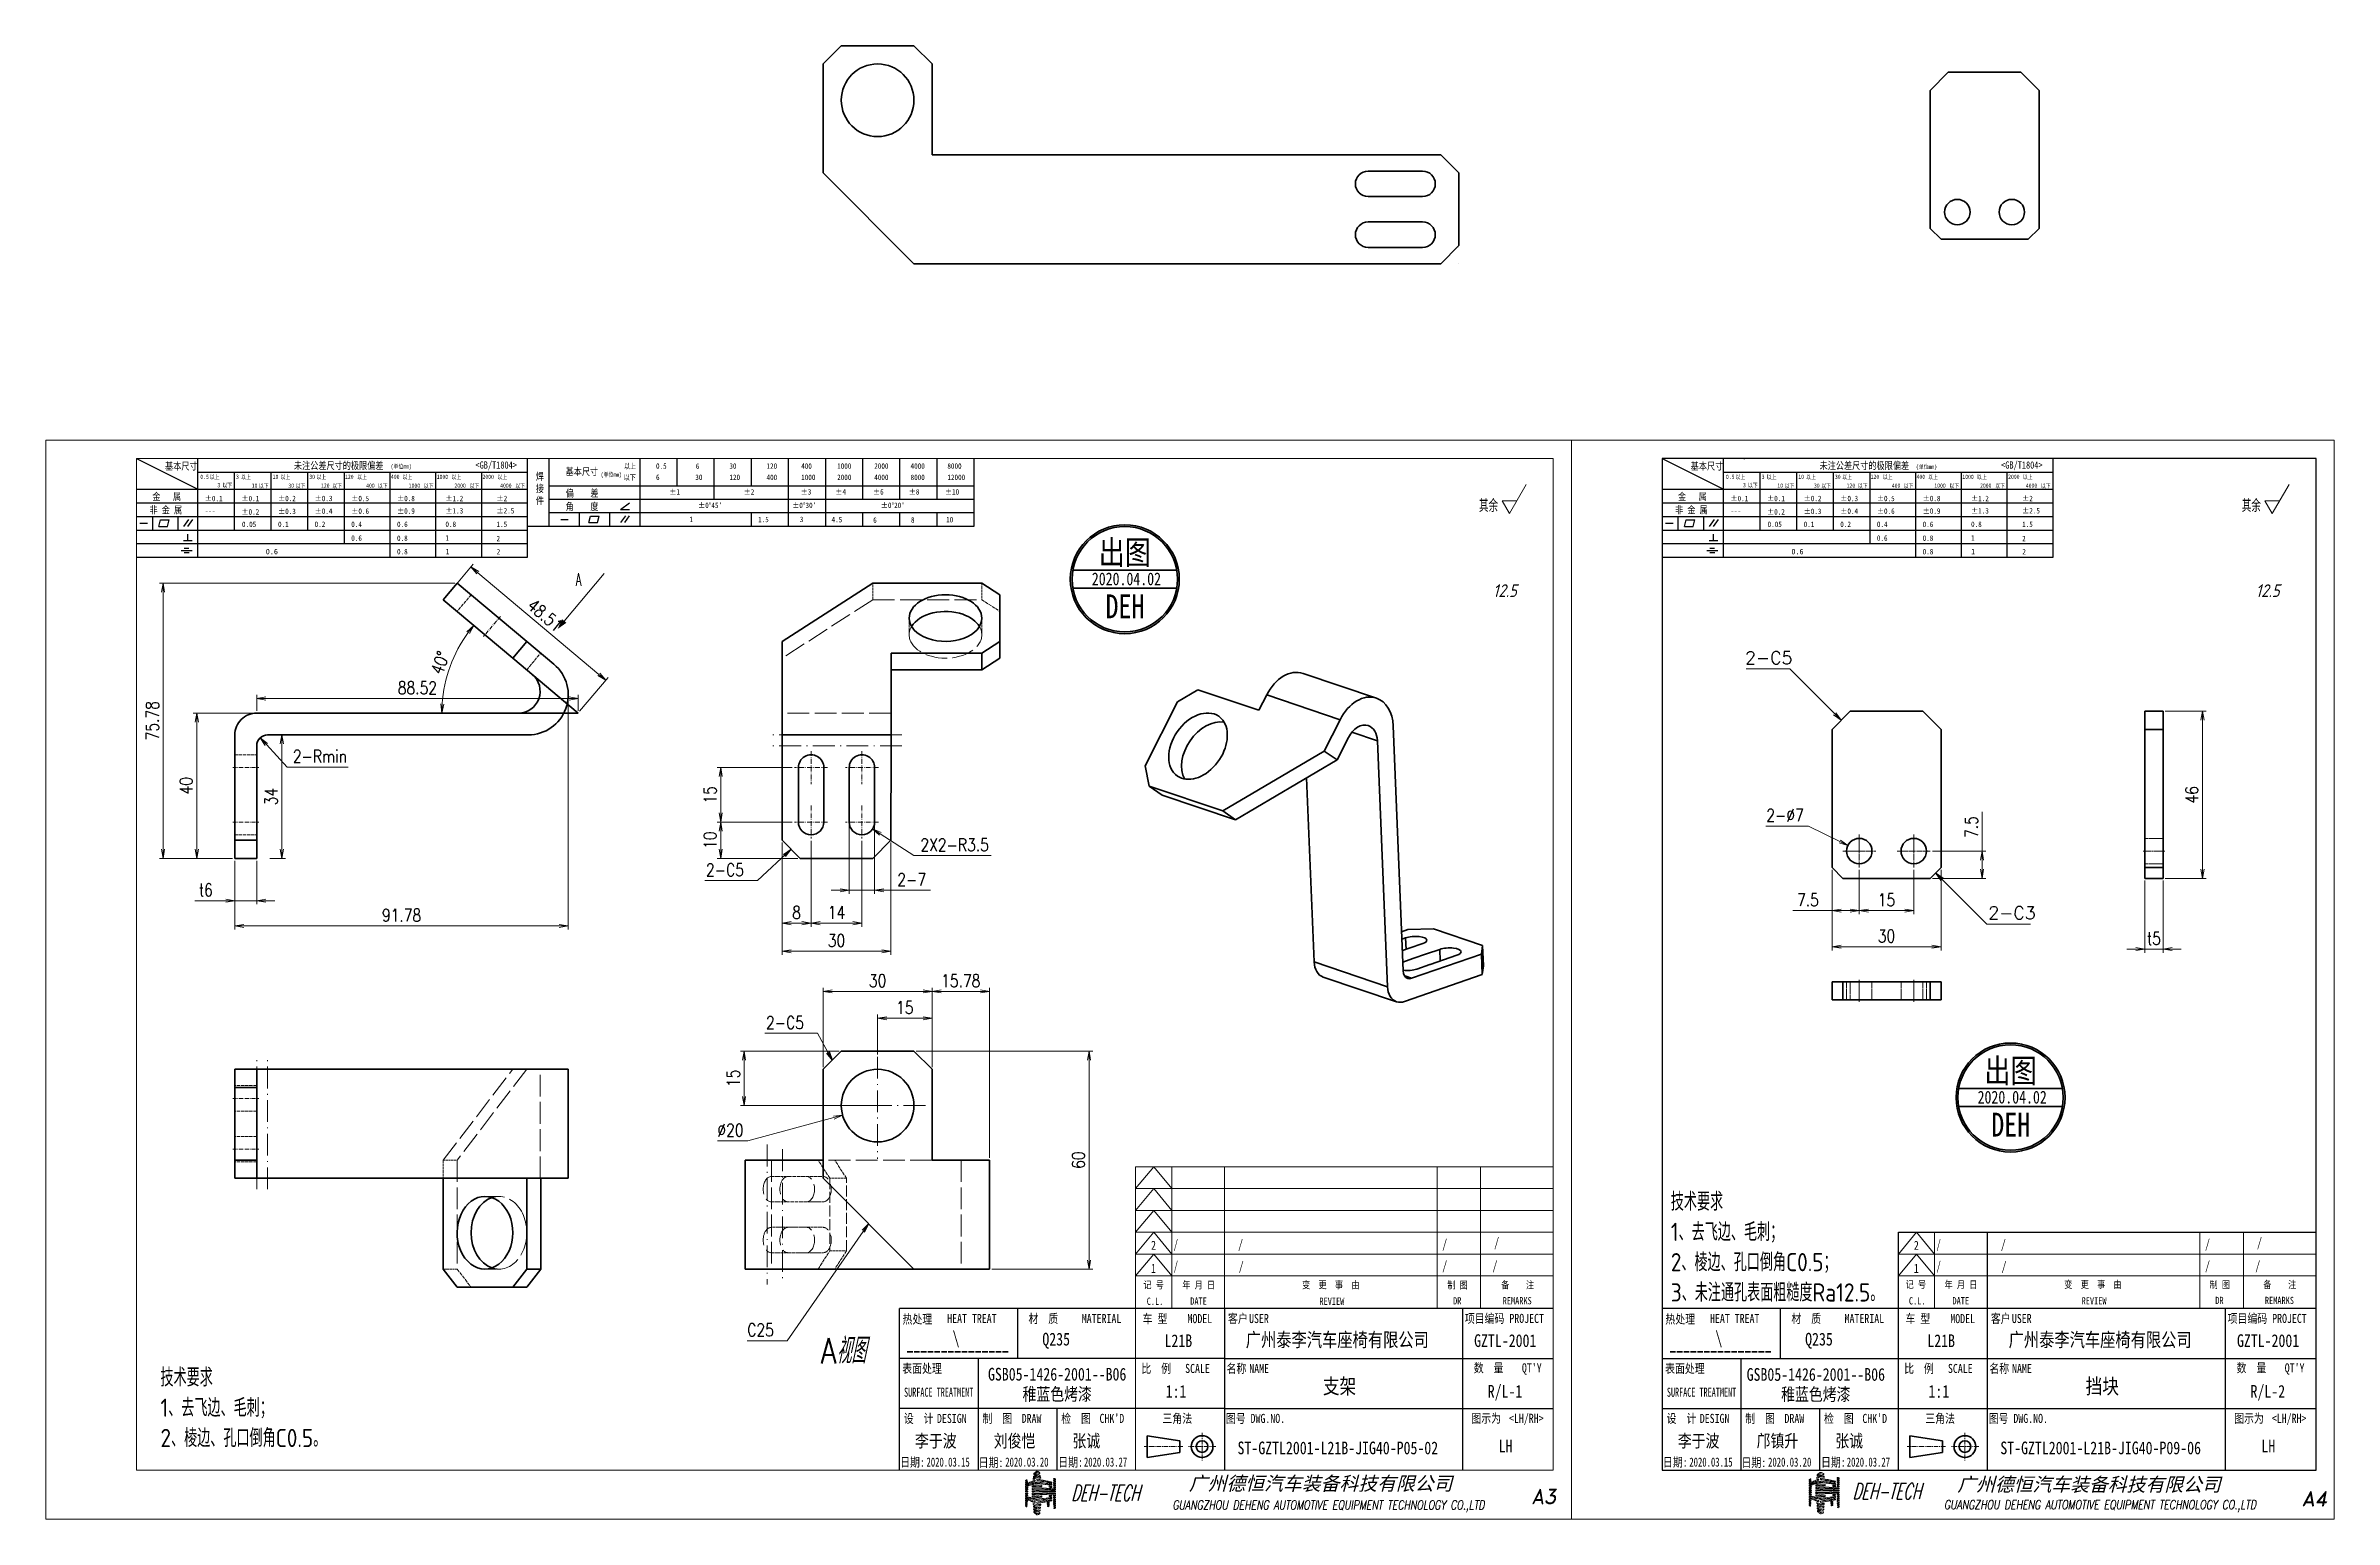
# Model space of a CAD drawing. Header units: millimetres. Extents: x 1333 to 190452, y -42879 to -5704.
# Drawn here: x 175263 to 175893, y -22836 to -22431 of the extents above; entities that cross this region are included whole.
import ezdxf
from ezdxf.enums import TextEntityAlignment as Align

# ---------------------------------------------------------------- set-up
doc = ezdxf.new("R2010")
doc.units = ezdxf.units.MM
doc.header["$LTSCALE"] = 0.5
for name, pattern in [('AM_ISO02W050x2', [3.75, 3, -0.75]), ('AM_ISO08W050x2', [9, 6, -0.75, 1.5, -0.75]), ('CENTER', [2, 1.25, -0.25, 0.25, -0.25]), ('DASHDOT', [18.5, 12, -3, 0.5, -3]), ('DASHED', [15, 12, -3]), ('DOT2', [0.125, 0, -0.125])]:
    doc.linetypes.add(name, pattern=pattern)
for name, color, linetype, lineweight in [('dim', 82, 'Continuous', 9), ('中心线', 2, 'AM_ISO08W050x2', 18), ('印章专用-出图', 1, 'Continuous', 80), ('图框', 7, 'Continuous', 18), ('标注线', 3, 'Continuous', 18), ('热处理', 7, 'Continuous', 20), ('粗实线', 7, 'Continuous', 35), ('粗虚线', 6, 'AM_ISO02W050x2', 35), ('虚线', 1, 'AM_ISO02W050x2', 18)]:
    doc.layers.add(name, color=color, linetype=linetype, lineweight=lineweight)
for name, color, linetype in [('图\\M+19E79\\M+195B6\\M+18E9A', 7, 'Continuous'), ('图号', 7, 'Continuous'), ('图名', 7, 'Continuous'), ('数量', 7, 'Continuous'), ('材质', 7, 'Continuous'), ('表面处理', 7, 'Continuous'), ('车型', 7, 'Continuous')]:
    doc.layers.add(name, color=color, linetype=linetype)
doc.layers.add('打印-禁用', color=7, linetype='Continuous', lineweight=15, plot=False)
doc.styles.add('DIM', font='romans.shx', dxfattribs={"width": 0.8, "bigfont": 'bigfont.shx'})
doc.styles.get("Standard").update_dxf_attribs({"font": 'simplex.shx'})
doc.styles.add('STYLE1', font='')
doc.styles.add('国标', font='simfang.ttf', dxfattribs={"width": 0.8})
doc.styles.add('机械长仿宋', font='gbenor.shx', dxfattribs={"height": 1, "bigfont": 'gbcbig.shx'})
doc.styles.add('标题\\M+18E9A', font='romand.shx', dxfattribs={"oblique": 10, "bigfont": 'bigfont.shx'})
doc.styles.get('STYLE1').set_extended_font_data('SimSun')
doc.dimstyles.new('DEH 1-1', dxfattribs={"dimtxt": 3.5, "dimasz": 2.5, "dimexe": 1, "dimexo": 0.625, "dimgap": 1.2, "dimtad": 1, "dimtoh": 1, "dimdsep": 46, "dimtxsty": 'DIM', "dimblk": 'OPEN', "dimcen": 0, "dimclrd": 8, "dimclre": 8, "dimclrt": 2, "dimazin": 2, "dimtfac": 0.5, "dimtmove": 0, "dimatfit": 3, "dimldrblk": 'OPEN', "dimfxl": 0, "dimtolj": 2, "dimlwd": 18, "dimlwe": 18, "dimarcsym": 0})
doc.dimstyles.new('DEH 1-1$0', dxfattribs={"dimtxt": 3.5, "dimasz": 2.5, "dimexe": 1, "dimexo": 0.625, "dimgap": 1.2, "dimtad": 1, "dimzin": 9, "dimdsep": 46, "dimtxsty": 'DIM', "dimblk": 'OPEN', "dimcen": 0, "dimclrd": 8, "dimclre": 8, "dimclrt": 2, "dimazin": 2, "dimtfac": 0.5, "dimtmove": 0, "dimatfit": 3, "dimldrblk": 'OPEN', "dimfxl": 0, "dimtolj": 2, "dimlwd": 18, "dimlwe": 18, "dimarcsym": 0})
doc.dimstyles.new('DEH 1-1$3', dxfattribs={"dimtxt": 3.5, "dimasz": 2.5, "dimexe": 1, "dimexo": 0.625, "dimgap": 1.2, "dimtad": 1, "dimtoh": 1, "dimdsep": 46, "dimtxsty": 'DIM', "dimblk": 'OPEN', "dimcen": 0, "dimclrd": 8, "dimclre": 8, "dimclrt": 2, "dimazin": 2, "dimtfac": 0.5, "dimtofl": 0, "dimtmove": 0, "dimatfit": 3, "dimldrblk": 'OPEN', "dimfxl": 0, "dimtolj": 2, "dimlwd": 18, "dimlwe": 18, "dimarcsym": 0})
doc.dimstyles.new('DEH 1-1$4', dxfattribs={"dimtxt": 3.5, "dimasz": 2.5, "dimexe": 1, "dimexo": 0.625, "dimgap": 1.2, "dimtad": 1, "dimtoh": 1, "dimdsep": 46, "dimtxsty": 'DIM', "dimblk": 'OPEN', "dimcen": 0, "dimclrd": 8, "dimclre": 8, "dimclrt": 2, "dimazin": 2, "dimtfac": 0.5, "dimtofl": 0, "dimtmove": 0, "dimatfit": 3, "dimldrblk": 'OPEN', "dimfxl": 0, "dimtolj": 2, "dimlwd": 18, "dimlwe": 18, "dimarcsym": 0})

msp = doc.modelspace()

# ---------------------------------------------------------------- texts
at = {"layer": 'dim', "insert": (175475.977, -22786.242), "char_height": 7, "width": 87.31124, "attachment_point": 1, "style": 'DIM'}
msp.add_mtext('{\\Fromans,bigfont|c134;A\\Fgbeitc,gbcbig|c134;视图}', dxfattribs=at)
at = {"layer": '图\\M+19E79\\M+195B6\\M+18E9A', "color": 3, "style": '国标'}
for s, height, width, p in [('2', 2.5, 0.8, (175566.912, -22761.966)), ('/', 2.5, 0.705904, (175573.145, -22761.651)), ('/', 2.5, 0.8, (175590.88, -22761.651)), ('/', 2.5, 0.8, (175647.085, -22761.552)), ('/', 2.5, 0.8, (175661.38, -22761.181)), ('2', 2.5, 0.8, (175776.912, -22761.966)), ('/', 2.5, 0.705904, (175783.144, -22761.651)), ('/', 2.5, 0.8, (175800.88, -22761.651)), ('/', 2.5, 0.8, (175857.085, -22761.552)), ('/', 2.5, 0.8, (175871.38, -22761.181)), ('1', 2.5, 0.8, (175566.902, -22768.326)), ('/', 2.5, 0.705904, (175573.145, -22767.651)), ('/', 2.5, 0.8, (175591.052, -22767.735)), ('/', 2.5, 0.8, (175647.085, -22767.552)), ('/', 2.5, 0.8, (175660.916, -22767.541)), ('1', 2.5, 0.8, (175776.901, -22768.326)), ('/', 2.5, 0.705904, (175783.144, -22767.651)), ('/', 2.5, 0.8, (175801.052, -22767.735)), ('/', 2.5, 0.8, (175857.085, -22767.552)), ('/', 2.5, 0.8, (175870.916, -22767.541)), ('广州泰李汽车座椅有限公司', 3.85, 0.8, (175592.98, -22788.642)), ('GZTL-2001', 3.5, 0.8, (175655.852, -22788.713)), ('广州泰李汽车座椅有限公司', 3.85, 0.8, (175802.98, -22788.642)), ('GZTL-2001', 3.5, 0.8, (175865.852, -22788.713)), ('1:1', 3.5, 0.8, (175570.935, -22802.69)), ('1:1', 3.5, 0.8, (175780.935, -22802.69)), ('李于波', 3.5, 0.8, (175501.933, -22816.306)), ('刘俊恺', 3.5, 0.8, (175523.613, -22816.306)), ('李于波', 3.5, 0.8, (175711.933, -22816.306)), ('邝镇升', 3.5, 0.8, (175733.613, -22816.306)), ('张诚', 3.5, 0.8, (175545.273, -22816.306)), ('张诚', 3.5, 0.8, (175755.273, -22816.306)), ('2020.03.15', 2.5, 0.7, (175505.098, -22821.643)), ('2020.03.20', 2.5, 0.7, (175526.778, -22821.643)), ('2020.03.27', 2.5, 0.7, (175548.438, -22821.643)), ('2020.03.15', 2.5, 0.7, (175715.098, -22821.643)), ('2020.03.20', 2.5, 0.7, (175736.778, -22821.643)), ('2020.03.27', 2.5, 0.7, (175758.438, -22821.643))]:
    msp.add_text(s, height=height, dxfattribs=dict(at, width=width)).set_placement(p)
at = {"layer": '图\\M+19E79\\M+195B6\\M+18E9A', "color": 3, "style": '国标', "width": 0.8}
for p in [(175664.506, -22817.706), (175874.506, -22817.706)]:
    msp.add_text('LH', height=3.5, dxfattribs=at).set_placement(p, align=Align.CENTER)
at = {"layer": '图号', "color": 3, "style": '国标', "width": 0.8}
for s, p in [('ST-GZTL2001-L21B-JIG40-P05-02', (175590.714, -22818.249)), ('ST-GZTL2001-L21B-JIG40-P09-06', (175800.714, -22818.249))]:
    msp.add_text(s, height=3.5, dxfattribs=at).set_placement(p)
at = {"layer": '图名', "color": 3, "style": '国标', "width": 0.8}
for s, p in [('支架', (175618.787, -22801.609)), ('挡块', (175828.787, -22801.609))]:
    msp.add_text(s, height=4.2, dxfattribs=at).set_placement(p, align=Align.CENTER)
at = {"layer": '数量', "color": 3, "style": '国标', "width": 0.8}
for s, p in [('R/L-1', (175664.353, -22802.674)), ('R/L-2', (175874.352, -22802.674))]:
    msp.add_text(s, height=3.5, dxfattribs=at).set_placement(p, align=Align.CENTER)
at = {"layer": '材质', "color": 3, "style": '国标', "width": 0.8}
for p in [(175540.793, -22788.303), (175750.793, -22788.303)]:
    msp.add_text('Q235', height=3.5, dxfattribs=at).set_placement(p, align=Align.CENTER)
at = {"layer": '标注线', "width": 0.55125}
msp.add_text('A', height=3.5, dxfattribs=at).set_placement((175408.599, -22579.194), (175410.069, -22579.194), align=Align.FIT)
at = {"layer": '标注线', "color": 2, "char_height": 3.5, "attachment_point": 9, "style": 'DIM'}
for s, insert in [('\\A2;{\\Fromans,bigfont|c134;2-}C{\\Fromans,bigfont|c134;5}', (175454.83, -22659.116)), ('\\A2;{\\Fromans,bigfont|c134;2-}C{\\Fromans,bigfont|c134;5}', (175471.35, -22701.171)), ('\\A2;C{\\Fromans,bigfont|c134;25}', (175463.076, -22785.773))]:
    msp.add_mtext(s, dxfattribs=dict(at, insert=insert))
at = {"layer": '标注线', "color": 2, "char_height": 5, "width": 114.82461, "attachment_point": 7, "style": '机械长仿宋'}
for s, insert in [('\\A2;技术要求\\P1、去飞边、毛刺；\\P2、棱边、孔口倒角C0.5；\\P3、未注通孔表面粗糙度Ra12.5。', (175710.005, -22776.195)), ('\\A2;技术要求\\P1、去飞边、毛刺；\\P2、棱边、孔口倒角C0.5。', (175294.213, -22816.306))]:
    msp.add_mtext(s, dxfattribs=dict(at, insert=insert))
at = {"layer": '热处理', "color": 3, "style": '国标', "width": 0.8}
for p in [(175513.214, -22787.926), (175723.214, -22787.926)]:
    msp.add_text('\\', height=3.5, dxfattribs=at).set_placement(p, align=Align.CENTER)
at = {"layer": '表面处理', "color": 3, "style": '国标', "width": 0.8}
for s, p in [('GSB05-1426-2001--B06', (175541.07, -22797.951)), ('稚蓝色烤漆', (175541.07, -22803.428)), ('GSB05-1426-2001--B06', (175749.916, -22798.02)), ('稚蓝色烤漆', (175749.916, -22803.496))]:
    msp.add_text(s, height=3.5, dxfattribs=at).set_placement(p, align=Align.CENTER)
at = {"layer": '车型', "color": 3, "style": '国标', "width": 0.8}
for p in [(175574.429, -22788.742), (175784.429, -22788.742)]:
    msp.add_text('L21B', height=3.5, dxfattribs=at).set_placement(p, align=Align.CENTER)

# ---------------------------------------------------------------- blocks, each defined once
blk = doc.blocks.new('GZDEH零件A3图框V01版')
at = {"lineweight": 5}
for p, q in [((3129.97, -1833.5), (3130.28, -1833.26)), ((3130.28, -1833.26), (3130.35, -1833.26)), ((3130.35, -1833.26), (3130.39, -1833.27)), ((3130.39, -1833.27), (3130.45, -1833.3)), ((3130.45, -1833.3), (3130.65, -1833.36)), ((3127.23, -1835.85), (3127.21, -1835.92)), ((3127.21, -1835.92), (3127.22, -1835.96)), ((3127.24, -1836.82), (3127.21, -1836.9)), ((3127.21, -1836.9), (3127.22, -1836.95)), ((3127.22, -1838.33), (3127.21, -1838.38)), ((3127.21, -1838.38), (3127.24, -1838.45)), ((3127.22, -1838.82), (3127.21, -1838.87)), ((3127.21, -1838.87), (3127.24, -1838.93)), ((3127.22, -1839.31), (3127.21, -1839.37)), ((3127.21, -1839.37), (3127.24, -1839.44)), ((3127.22, -1835.96), (3127.25, -1836.02)), ((3127.22, -1836.95), (3127.25, -1837.02)), ((3127.23, -1837.3), (3127.22, -1837.38)), ((3127.22, -1837.38), (3127.22, -1837.42)), ((3127.22, -1837.42), (3127.25, -1837.5)), ((3127.23, -1837.82), (3127.22, -1837.89)), ((3127.22, -1837.89), (3127.22, -1837.93)), ((3127.22, -1837.93), (3127.25, -1838)), ((3127.25, -1838.26), (3127.22, -1838.33)), ((3127.25, -1838.75), (3127.22, -1838.82)), ((3127.25, -1839.25), (3127.22, -1839.31)), ((3127.29, -1835.8), (3127.23, -1835.85)), ((3127.24, -1836.34), (3127.23, -1836.36)), ((3127.23, -1836.36), (3127.23, -1836.42)), ((3127.23, -1836.42), (3127.23, -1836.45)), ((3127.23, -1836.45), (3127.23, -1836.51)), ((3127.23, -1836.51), (3127.33, -1836.51)), ((3127.36, -1837.25), (3127.23, -1837.3)), ((3127.26, -1837.77), (3127.23, -1837.82)), ((3127.25, -1836.34), (3127.24, -1836.34)), ((3127.61, -1836.62), (3127.24, -1836.82)), ((3127.24, -1838.45), (3127.25, -1838.46)), ((3127.24, -1838.93), (3127.25, -1838.94)), ((3127.24, -1839.44), (3127.33, -1839.46)), ((3127.25, -1836.02), (3127.26, -1836.03)), ((3127.27, -1836.32), (3127.25, -1836.34)), ((3127.25, -1837.02), (3127.39, -1836.98)), ((3127.25, -1837.5), (3127.42, -1837.46)), ((3127.25, -1838), (3127.47, -1837.96)), ((3127.34, -1838.25), (3127.25, -1838.26)), ((3127.25, -1838.46), (3127.26, -1838.47)), ((3127.25, -1838.48), (3127.48, -1838.47)), ((3127.26, -1838.47), (3127.25, -1838.48)), ((3127.41, -1838.74), (3127.25, -1838.75)), ((3127.25, -1838.94), (3127.26, -1838.95)), ((3127.26, -1838.95), (3127.25, -1838.96)), ((3127.25, -1838.96), (3127.47, -1838.96)), ((3127.47, -1839.25), (3127.25, -1839.25)), ((3127.26, -1836.03), (3127.27, -1836.03)), ((3127.29, -1837.75), (3127.26, -1837.77)), ((3127.27, -1836.03), (3127.28, -1836.03)), ((3127.42, -1836.21), (3127.27, -1836.32)), ((3127.28, -1836.03), (3127.44, -1835.95)), ((3127.32, -1835.77), (3127.29, -1835.8)), ((3127.35, -1837.75), (3127.29, -1837.75)), ((3127.4, -1835.73), (3127.32, -1835.77)), ((3127.33, -1836.51), (3127.39, -1836.49)), ((3127.33, -1839.46), (3127.38, -1839.46)), ((3127.38, -1838.24), (3127.34, -1838.25)), ((3127.5, -1837.71), (3127.35, -1837.75)), ((3127.43, -1837.22), (3127.36, -1837.25)), ((3127.47, -1838.23), (3127.38, -1838.24)), ((3127.38, -1839.46), (3127.47, -1839.48)), ((3127.39, -1836.49), (3127.47, -1836.43)), ((3127.39, -1836.98), (3127.46, -1836.95)), ((3127.47, -1835.66), (3127.4, -1835.73)), ((3127.49, -1838.73), (3127.41, -1838.74)), ((3127.51, -1836.16), (3127.42, -1836.21)), ((3127.42, -1837.46), (3127.5, -1837.44)), ((3127.57, -1837.17), (3127.43, -1837.22)), ((3127.44, -1835.95), (3127.52, -1835.9)), ((3127.46, -1836.95), (3127.59, -1836.88)), ((3127.52, -1835.63), (3127.47, -1835.65)), ((3127.47, -1836.43), (3127.57, -1836.39)), ((3127.47, -1837.96), (3127.58, -1837.94)), ((3127.6, -1838.19), (3127.47, -1838.23)), ((3127.47, -1838.96), (3127.58, -1838.96)), ((3127.57, -1839.25), (3127.47, -1839.25)), ((3127.47, -1839.48), (3127.58, -1839.48)), ((3127.48, -1838.47), (3127.59, -1838.46)), ((3127.65, -1838.72), (3127.49, -1838.73)), ((3127.5, -1837.44), (3127.66, -1837.39)), ((3127.58, -1837.69), (3127.5, -1837.71)), ((3127.69, -1836.08), (3127.51, -1836.16)), ((3127.61, -1835.62), (3127.52, -1835.63)), ((3127.52, -1835.9), (3127.66, -1835.78)), ((3127.57, -1836.39), (3127.63, -1836.36)), ((3127.68, -1837.13), (3127.57, -1837.17)), ((3127.78, -1839.25), (3127.57, -1839.25)), ((3127.73, -1837.65), (3127.58, -1837.69)), ((3127.58, -1837.94), (3127.78, -1837.87)), ((3127.58, -1838.96), (3127.81, -1838.96)), ((3127.58, -1839.48), (3127.63, -1839.48)), ((3127.59, -1836.88), (3127.69, -1836.85)), ((3127.59, -1838.46), (3127.81, -1838.41)), ((3127.67, -1838.19), (3127.6, -1838.19)), ((3127.67, -1835.66), (3127.61, -1835.62)), ((3127.8, -1836.53), (3127.61, -1836.62)), ((3127.63, -1836.36), (3127.71, -1836.29)), ((3127.63, -1839.48), (3127.73, -1839.48)), ((3127.7, -1838.72), (3127.65, -1838.72)), ((3127.66, -1835.78), (3127.68, -1835.72)), ((3127.66, -1837.39), (3127.78, -1837.35)), ((3127.68, -1835.72), (3127.67, -1835.67)), ((3127.81, -1838.19), (3127.67, -1838.19)), ((3127.74, -1837.11), (3127.68, -1837.13)), ((3127.72, -1836.16), (3127.69, -1836.08)), ((3127.69, -1836.85), (3127.74, -1836.83)), ((3127.73, -1838.72), (3127.7, -1838.72)), ((3127.71, -1836.29), (3127.72, -1836.2)), ((3127.72, -1836.2), (3127.72, -1836.16)), ((3127.75, -1837.63), (3127.73, -1837.65)), ((3127.78, -1838.73), (3127.73, -1838.72)), ((3127.73, -1839.48), (3127.73, -1839.49)), ((3127.73, -1839.49), (3127.73, -1839.5)), ((3127.73, -1839.5), (3127.73, -1839.51)), ((3127.73, -1839.51), (3127.76, -1839.51)), ((3127.74, -1836.83), (3127.83, -1836.79)), ((3127.85, -1837.08), (3127.74, -1837.11)), ((3127.78, -1837.64), (3127.75, -1837.63)), ((3127.76, -1839.51), (3127.78, -1839.51)), ((3127.78, -1837.35), (3127.83, -1837.33)), ((3127.79, -1837.66), (3127.78, -1837.64)), ((3127.78, -1837.87), (3127.82, -1837.8)), ((3127.81, -1838.79), (3127.78, -1838.73)), ((3127.81, -1839.34), (3127.78, -1839.25)), ((3127.78, -1839.51), (3127.81, -1839.48)), ((3127.82, -1837.74), (3127.79, -1837.66)), ((3128.19, -1836.38), (3127.8, -1836.53)), ((3127.81, -1838.28), (3127.81, -1838.19)), ((3127.81, -1838.32), (3127.81, -1838.28)), ((3127.81, -1838.41), (3127.81, -1838.32)), ((3127.81, -1838.82), (3127.81, -1838.79)), ((3127.82, -1838.89), (3127.81, -1838.82)), ((3127.81, -1838.91), (3127.82, -1838.89)), ((3127.81, -1838.93), (3127.81, -1838.91)), ((3127.81, -1838.96), (3127.81, -1838.93)), ((3127.82, -1839.39), (3127.81, -1839.34)), ((3127.81, -1839.48), (3127.82, -1839.39)), ((3127.82, -1837.8), (3127.82, -1837.74)), ((3127.83, -1836.79), (3127.95, -1836.75)), ((3127.83, -1837.33), (3127.95, -1837.29)), ((3127.87, -1837.07), (3127.85, -1837.08)), ((3127.88, -1837.06), (3127.87, -1837.07)), ((3127.9, -1837.05), (3127.88, -1837.06)), ((3128.05, -1837), (3127.9, -1837.05)), ((3127.95, -1836.75), (3128.01, -1836.72)), ((3127.95, -1837.29), (3128.36, -1837.17)), ((3128.01, -1836.72), (3128.12, -1836.66)), ((3128.12, -1836.98), (3128.05, -1837)), ((3128.12, -1836.66), (3128.17, -1836.66)), ((3128.26, -1836.93), (3128.12, -1836.98)), ((3128.17, -1836.66), (3128.2, -1836.65)), ((3128.28, -1836.33), (3128.19, -1836.38)), ((3128.2, -1836.65), (3128.24, -1836.62)), ((3128.24, -1836.62), (3128.5, -1836.52)), ((3128.28, -1836.92), (3128.26, -1836.93)), ((3128.33, -1836.31), (3128.28, -1836.33)), ((3128.29, -1836.92), (3128.28, -1836.92)), ((3128.31, -1836.91), (3128.29, -1836.92)), ((3128.48, -1836.85), (3128.31, -1836.91)), ((3128.43, -1836.26), (3128.33, -1836.31)), ((3128.36, -1837.17), (3128.57, -1837.1)), ((3128.84, -1836.08), (3128.43, -1836.26)), ((3128.57, -1836.82), (3128.48, -1836.85)), ((3128.5, -1836.52), (3128.63, -1836.46)), ((3128.74, -1836.76), (3128.57, -1836.82)), ((3128.57, -1837.1), (3128.98, -1836.98)), ((3128.63, -1836.46), (3128.88, -1836.36)), ((3128.76, -1836.75), (3128.74, -1836.76)), ((3128.77, -1836.75), (3128.76, -1836.75)), ((3128.79, -1836.74), (3128.77, -1836.75)), ((3128.9, -1836.7), (3128.79, -1836.74)), ((3129.05, -1835.99), (3128.84, -1836.08)), ((3128.88, -1836.36), (3129.01, -1836.32)), ((3128.96, -1836.68), (3128.9, -1836.7)), ((3129.08, -1836.64), (3128.96, -1836.68)), ((3128.98, -1836.98), (3129.09, -1836.94)), ((3129.01, -1839.4), (3129, -1839.47)), ((3129, -1839.47), (3129.04, -1839.56)), ((3129.01, -1836.32), (3129.06, -1836.29)), ((3129.05, -1839.32), (3129.01, -1839.4)), ((3129.05, -1837.33), (3129.02, -1837.42)), ((3129.02, -1837.42), (3129.02, -1837.47)), ((3129.02, -1837.47), (3129.04, -1837.57)), ((3129.05, -1838), (3129.02, -1838.09)), ((3129.02, -1838.09), (3129.02, -1838.15)), ((3129.02, -1838.15), (3129.04, -1838.24)), ((3129.05, -1838.65), (3129.02, -1838.74)), ((3129.02, -1838.74), (3129.02, -1838.79)), ((3129.02, -1838.79), (3129.04, -1838.89)), ((3129.04, -1837.57), (3129.05, -1837.58)), ((3129.04, -1838.24), (3129.06, -1838.26)), ((3129.04, -1838.89), (3129.06, -1838.91)), ((3129.04, -1839.56), (3129.05, -1839.57)), ((3129.46, -1835.81), (3129.05, -1835.99)), ((3129.13, -1837.3), (3129.05, -1837.33)), ((3129.05, -1837.58), (3129.06, -1837.6)), ((3129.06, -1837.6), (3129.05, -1837.62)), ((3129.05, -1837.62), (3129.08, -1837.61)), ((3129.09, -1837.97), (3129.05, -1838)), ((3129.13, -1838.64), (3129.05, -1838.65)), ((3129.24, -1839.32), (3129.05, -1839.32)), ((3129.05, -1839.57), (3129.06, -1839.59)), ((3129.06, -1839.59), (3129.05, -1839.6)), ((3129.05, -1839.6), (3129.07, -1839.59)), ((3129.06, -1836.29), (3129.17, -1836.23)), ((3129.06, -1838.26), (3129.07, -1838.27)), ((3129.06, -1838.91), (3129.06, -1838.93)), ((3129.06, -1838.93), (3129.08, -1838.96)), ((3129.07, -1838.27), (3129.09, -1838.29)), ((3129.07, -1839.59), (3129.1, -1839.61)), ((3129.09, -1836.63), (3129.08, -1836.64)), ((3129.08, -1837.61), (3129.1, -1837.61)), ((3129.08, -1838.96), (3129.18, -1838.96)), ((3129.1, -1836.63), (3129.09, -1836.63)), ((3129.09, -1836.94), (3129.15, -1836.92)), ((3129.12, -1837.96), (3129.09, -1837.97)), ((3129.09, -1838.27), (3129.11, -1838.26)), ((3129.09, -1838.29), (3129.09, -1838.27)), ((3129.12, -1836.62), (3129.1, -1836.63)), ((3129.1, -1837.61), (3129.12, -1837.6)), ((3129.11, -1838.26), (3129.12, -1838.27)), ((3129.24, -1836.58), (3129.12, -1836.62)), ((3129.12, -1837.6), (3129.22, -1837.58)), ((3129.17, -1837.96), (3129.12, -1837.96)), ((3129.12, -1838.27), (3129.3, -1838.26)), ((3129.16, -1837.28), (3129.13, -1837.3)), ((3129.17, -1838.64), (3129.13, -1838.64)), ((3129.15, -1836.92), (3129.27, -1836.88)), ((3129.24, -1837.27), (3129.16, -1837.28)), ((3129.17, -1836.23), (3129.22, -1836.23)), ((3129.29, -1837.94), (3129.17, -1837.96)), ((3129.24, -1838.63), (3129.17, -1838.64)), ((3129.18, -1838.96), (3129.23, -1838.96)), ((3129.22, -1836.23), (3129.25, -1836.22)), ((3129.22, -1837.58), (3129.27, -1837.57)), ((3129.23, -1838.96), (3129.34, -1838.96)), ((3129.3, -1836.56), (3129.24, -1836.58)), ((3129.31, -1837.23), (3129.24, -1837.27)), ((3129.59, -1838.61), (3129.24, -1838.63)), ((3129.34, -1839.32), (3129.24, -1839.32)), ((3129.25, -1836.22), (3129.29, -1836.19)), ((3129.27, -1836.88), (3129.4, -1836.85)), ((3129.27, -1837.57), (3129.36, -1837.56)), ((3129.29, -1836.19), (3129.52, -1836.1)), ((3129.34, -1837.93), (3129.29, -1837.94)), ((3129.41, -1836.52), (3129.3, -1836.56)), ((3129.3, -1838.26), (3129.38, -1838.25)), ((3129.32, -1835.39), (3129.31, -1835.43)), ((3129.31, -1835.43), (3129.32, -1835.45)), ((3129.36, -1837.23), (3129.31, -1837.23)), ((3129.33, -1835.3), (3129.32, -1835.39)), ((3129.32, -1835.45), (3129.35, -1835.48)), ((3129.34, -1835.26), (3129.33, -1835.3)), ((3129.35, -1835.17), (3129.34, -1835.26)), ((3129.46, -1837.91), (3129.34, -1837.93)), ((3129.34, -1838.94), (3129.34, -1838.93)), ((3129.34, -1838.93), (3131, -1838.93)), ((3129.34, -1838.95), (3129.34, -1838.94)), ((3129.34, -1838.96), (3129.34, -1838.95)), ((3129.53, -1839.32), (3129.34, -1839.32)), ((3129.5, -1835.07), (3129.35, -1835.17)), ((3129.35, -1835.48), (3129.49, -1835.41)), ((3129.44, -1837.23), (3129.36, -1837.23)), ((3129.36, -1837.56), (3129.4, -1837.55)), ((3129.38, -1838.25), (3129.56, -1838.23)), ((3129.39, -1834.94), (3129.41, -1834.81)), ((3129.49, -1834.91), (3129.39, -1834.94)), ((3129.4, -1836.85), (3129.47, -1836.83)), ((3129.4, -1837.55), (3129.42, -1837.54)), ((3129.41, -1834.81), (3129.42, -1834.75)), ((3129.43, -1836.52), (3129.41, -1836.52)), ((3129.42, -1834.75), (3129.45, -1834.63)), ((3129.42, -1837.54), (3129.46, -1837.53)), ((3129.44, -1836.51), (3129.43, -1836.52)), ((3129.46, -1836.5), (3129.44, -1836.51)), ((3129.5, -1837.2), (3129.44, -1837.23)), ((3129.45, -1834.63), (3129.57, -1834.55)), ((3129.46, -1834.14), (3129.48, -1834.12)), ((3129.47, -1834.17), (3129.46, -1834.14)), ((3129.56, -1835.76), (3129.46, -1835.81)), ((3129.63, -1836.44), (3129.46, -1836.5)), ((3129.46, -1837.53), (3129.6, -1837.5)), ((3129.53, -1837.91), (3129.46, -1837.91)), ((3129.49, -1834.18), (3129.47, -1834.17)), ((3129.47, -1836.83), (3129.6, -1836.79)), ((3129.48, -1834.02), (3129.49, -1833.97)), ((3129.48, -1834.12), (3129.48, -1834.02)), ((3129.49, -1833.97), (3129.51, -1833.87)), ((3129.52, -1834.18), (3129.49, -1834.18)), ((3129.54, -1834.89), (3129.49, -1834.91)), ((3129.49, -1835.41), (3129.55, -1835.37)), ((3129.57, -1835.03), (3129.5, -1835.07)), ((3129.53, -1837.18), (3129.5, -1837.2)), ((3129.51, -1833.87), (3129.82, -1833.63)), ((3129.53, -1834.18), (3129.52, -1834.18)), ((3129.52, -1836.1), (3129.64, -1836.05)), ((3129.56, -1834.17), (3129.53, -1834.18)), ((3129.6, -1837.17), (3129.53, -1837.18)), ((3129.56, -1837.91), (3129.53, -1837.91)), ((3129.53, -1839.33), (3129.53, -1839.32)), ((3129.53, -1839.34), (3129.53, -1839.33)), ((3129.53, -1839.33), (3129.53, -1839.33)), ((3129.75, -1839.34), (3129.53, -1839.34)), ((3129.63, -1834.84), (3129.54, -1834.89)), ((3129.55, -1835.37), (3129.67, -1835.29)), ((3129.85, -1833.95), (3129.56, -1834.17)), ((3129.6, -1835.73), (3129.56, -1835.76)), ((3129.63, -1837.89), (3129.56, -1837.91)), ((3129.56, -1838.23), (3129.6, -1838.22)), ((3129.57, -1834.55), (3129.62, -1834.51)), ((3129.72, -1834.94), (3129.57, -1835.03)), ((3129.76, -1838.61), (3129.59, -1838.61)), ((3129.7, -1835.69), (3129.6, -1835.73)), ((3129.6, -1836.79), (3129.75, -1836.74)), ((3129.87, -1837.1), (3129.6, -1837.17)), ((3129.6, -1837.5), (3129.67, -1837.49)), ((3129.6, -1838.22), (3129.62, -1838.22)), ((3129.62, -1834.51), (3129.73, -1834.41)), ((3129.62, -1838.22), (3129.66, -1838.21)), ((3129.81, -1834.71), (3129.63, -1834.84)), ((3129.72, -1836.41), (3129.63, -1836.44)), ((3129.75, -1837.86), (3129.63, -1837.89)), ((3129.64, -1836.05), (3129.87, -1835.95)), ((3129.66, -1838.21), (3129.72, -1838.21)), ((3129.67, -1835.29), (3129.72, -1835.3)), ((3129.67, -1837.49), (3129.82, -1837.46)), ((3129.73, -1835.67), (3129.7, -1835.69)), ((3129.82, -1834.89), (3129.72, -1834.94)), ((3129.72, -1835.3), (3129.76, -1835.29)), ((3129.89, -1836.36), (3129.72, -1836.41)), ((3129.72, -1838.21), (3129.74, -1838.21)), ((3129.73, -1834.41), (3129.76, -1834.42)), ((3129.76, -1835.67), (3129.73, -1835.67)), ((3129.74, -1838.21), (3129.79, -1838.21)), ((3129.75, -1836.74), (3129.82, -1836.72)), ((3129.81, -1837.85), (3129.75, -1837.86)), ((3129.86, -1839.34), (3129.75, -1839.34)), ((3129.76, -1834.42), (3129.79, -1834.4)), ((3129.76, -1835.29), (3129.79, -1835.25)), ((3129.79, -1835.67), (3129.76, -1835.67)), ((3130.11, -1838.59), (3129.76, -1838.61)), ((3129.79, -1834.4), (3129.8, -1834.38)), ((3129.79, -1835.25), (3129.8, -1835.24)), ((3129.82, -1835.76), (3129.79, -1835.67)), ((3129.79, -1838.21), (3129.87, -1838.2)), ((3129.8, -1834.38), (3129.86, -1834.34)), ((3129.8, -1835.24), (3129.81, -1835.24)), ((3129.9, -1834.65), (3129.81, -1834.71)), ((3129.81, -1835.24), (3129.82, -1835.23)), ((3129.94, -1837.85), (3129.81, -1837.85)), ((3129.82, -1833.63), (3129.97, -1833.5)), ((3129.87, -1834.87), (3129.82, -1834.89)), ((3129.82, -1835.23), (3130.01, -1835.13)), ((3129.84, -1835.81), (3129.82, -1835.76)), ((3129.82, -1836.72), (3129.96, -1836.67)), ((3129.82, -1837.46), (3129.86, -1837.45)), ((3129.88, -1835.89), (3129.84, -1835.81)), ((3129.99, -1833.84), (3129.85, -1833.95)), ((3129.86, -1834.34), (3129.89, -1834.32)), ((3129.86, -1837.45), (3129.88, -1837.45)), ((3130.08, -1839.34), (3129.86, -1839.34)), ((3129.96, -1834.82), (3129.87, -1834.87)), ((3129.87, -1835.95), (3129.88, -1835.93)), ((3130.01, -1837.07), (3129.87, -1837.1)), ((3129.87, -1838.2), (3129.91, -1838.19)), ((3129.88, -1835.91), (3129.88, -1835.89)), ((3129.88, -1835.93), (3129.88, -1835.91)), ((3129.88, -1837.45), (3129.91, -1837.44)), ((3129.89, -1834.32), (3129.94, -1834.28)), ((3129.94, -1836.33), (3129.89, -1836.36)), ((3130.09, -1834.54), (3129.9, -1834.65)), ((3129.91, -1837.44), (3130.06, -1837.41)), ((3129.91, -1838.19), (3129.99, -1838.17)), ((3129.94, -1834.28), (3130.01, -1834.25)), ((3129.98, -1836.32), (3129.94, -1836.33)), ((3130.06, -1837.83), (3129.94, -1837.85)), ((3130.08, -1834.74), (3129.96, -1834.82)), ((3129.96, -1836.67), (3130.03, -1836.66)), ((3130.03, -1836.32), (3129.98, -1836.32)), ((3130.28, -1833.62), (3129.99, -1833.84)), ((3129.99, -1838.17), (3130.08, -1838.17)), ((3130.01, -1834.25), (3130.04, -1834.23)), ((3130.01, -1835.13), (3130.11, -1835.09)), ((3130.27, -1837), (3130.01, -1837.07)), ((3130.1, -1836.42), (3130.03, -1836.32)), ((3130.03, -1836.66), (3130.07, -1836.65)), ((3130.04, -1834.23), (3130.09, -1834.18)), ((3130.06, -1837.41), (3130.13, -1837.39)), ((3130.13, -1837.81), (3130.06, -1837.83)), ((3130.07, -1836.65), (3130.12, -1836.61)), ((3130.15, -1834.71), (3130.08, -1834.74)), ((3130.08, -1838.17), (3130.13, -1838.17)), ((3130.08, -1839.35), (3130.08, -1839.34)), ((3130.08, -1839.36), (3130.08, -1839.35)), ((3130.43, -1839.36), (3130.08, -1839.36)), ((3130.08, -1839.36), (3130.08, -1839.36)), ((3130.09, -1834.18), (3130.15, -1834.15)), ((3130.14, -1834.5), (3130.09, -1834.54)), ((3130.12, -1836.49), (3130.1, -1836.42)), ((3130.11, -1835.09), (3130.3, -1834.99)), ((3130.19, -1838.58), (3130.11, -1838.59)), ((3130.12, -1836.61), (3130.12, -1836.49)), ((3130.13, -1837.39), (3130.27, -1837.36)), ((3130.25, -1837.78), (3130.13, -1837.81)), ((3130.13, -1838.17), (3130.23, -1838.17)), ((3130.17, -1834.48), (3130.14, -1834.5)), ((3130.15, -1834.15), (3130.18, -1834.13)), ((3130.27, -1834.64), (3130.15, -1834.71)), ((3130.23, -1834.45), (3130.17, -1834.48)), ((3130.18, -1834.13), (3130.23, -1834.09)), ((3130.24, -1838.58), (3130.19, -1838.58)), ((3130.23, -1834.09), (3130.26, -1834.08)), ((3130.27, -1834.41), (3130.23, -1834.45)), ((3130.23, -1838.15), (3130.23, -1838.14)), ((3130.23, -1838.14), (3130.4, -1838.14)), ((3130.23, -1838.16), (3130.23, -1838.15)), ((3130.23, -1838.17), (3130.23, -1838.16)), ((3130.32, -1838.57), (3130.24, -1838.58)), ((3130.38, -1837.78), (3130.25, -1837.78)), ((3130.26, -1834.08), (3130.27, -1834.07)), ((3130.27, -1834.07), (3130.28, -1834.05)), ((3130.32, -1834.4), (3130.27, -1834.41)), ((3130.33, -1834.61), (3130.27, -1834.64)), ((3130.32, -1837), (3130.27, -1837)), ((3130.27, -1837.36), (3130.3, -1837.36)), ((3130.34, -1833.62), (3130.28, -1833.62)), ((3130.28, -1834.05), (3130.63, -1834.12)), ((3130.3, -1834.99), (3130.39, -1834.98)), ((3130.3, -1837.36), (3130.31, -1837.36)), ((3130.31, -1837.36), (3130.33, -1837.35)), ((3130.38, -1834.42), (3130.32, -1834.4)), ((3130.34, -1837), (3130.32, -1837)), ((3130.58, -1838.57), (3130.32, -1838.57)), ((3130.38, -1834.61), (3130.33, -1834.61)), ((3130.33, -1837.35), (3130.35, -1837.35)), ((3130.37, -1833.62), (3130.34, -1833.62)), ((3130.38, -1836.99), (3130.34, -1837)), ((3130.36, -1835.44), (3130.35, -1835.43)), ((3130.35, -1835.43), (3130.35, -1835.56)), ((3130.35, -1835.56), (3130.35, -1835.62)), ((3130.35, -1835.62), (3130.35, -1835.75)), ((3130.35, -1835.75), (3130.49, -1835.8)), ((3130.38, -1836.21), (3130.35, -1836.23)), ((3130.35, -1836.23), (3130.35, -1836.35)), ((3130.35, -1836.35), (3130.35, -1836.41)), ((3130.35, -1836.41), (3130.35, -1836.54)), ((3130.35, -1836.54), (3130.43, -1836.58)), ((3130.35, -1837.35), (3130.36, -1837.35)), ((3130.37, -1835.42), (3130.36, -1835.43)), ((3130.36, -1835.43), (3130.36, -1835.44)), ((3130.36, -1837.35), (3130.38, -1837.35)), ((3130.42, -1833.66), (3130.37, -1833.62)), ((3130.68, -1835.46), (3130.37, -1835.42)), ((3130.69, -1834.53), (3130.38, -1834.42)), ((3130.44, -1834.63), (3130.38, -1834.61)), ((3130.4, -1836.21), (3130.38, -1836.21)), ((3130.86, -1837.04), (3130.38, -1836.99)), ((3130.38, -1837.35), (3130.43, -1837.36)), ((3130.45, -1837.78), (3130.38, -1837.78)), ((3130.39, -1834.98), (3130.44, -1834.98)), ((3130.43, -1836.2), (3130.4, -1836.21)), ((3130.4, -1838.14), (3130.48, -1838.14)), ((3130.62, -1833.72), (3130.42, -1833.66)), ((3130.5, -1836.22), (3130.43, -1836.2)), ((3130.43, -1836.58), (3130.48, -1836.59)), ((3130.43, -1837.36), (3130.46, -1837.36)), ((3130.6, -1839.36), (3130.43, -1839.36)), ((3130.67, -1834.69), (3130.44, -1834.63)), ((3130.44, -1834.98), (3130.54, -1835)), ((3130.59, -1837.78), (3130.45, -1837.78)), ((3130.46, -1837.36), (3130.51, -1837.36)), ((3130.48, -1836.59), (3130.57, -1836.58)), ((3130.48, -1838.14), (3130.66, -1838.14)), ((3130.49, -1835.8), (3130.57, -1835.82)), ((3130.54, -1836.22), (3130.5, -1836.22)), ((3130.51, -1837.36), (3130.72, -1837.38)), ((3130.54, -1835), (3130.71, -1835.06)), ((3130.61, -1836.24), (3130.54, -1836.22)), ((3130.57, -1835.82), (3130.73, -1835.83)), ((3130.57, -1836.58), (3130.61, -1836.59)), ((3130.71, -1838.57), (3130.58, -1838.57)), ((3130.59, -1837.79), (3130.59, -1837.78)), ((3130.59, -1837.8), (3130.59, -1837.79)), ((3130.59, -1837.81), (3130.59, -1837.8)), ((3130.73, -1837.81), (3130.59, -1837.81)), ((3130.95, -1839.36), (3130.6, -1839.36)), ((3130.97, -1836.29), (3130.61, -1836.24)), ((3130.61, -1836.59), (3130.62, -1836.59)), ((3130.73, -1833.76), (3130.62, -1833.72)), ((3130.62, -1836.59), (3130.66, -1836.6)), ((3130.63, -1834.12), (3130.81, -1834.18)), ((3130.65, -1833.36), (3130.76, -1833.4)), ((3130.66, -1836.6), (3130.86, -1836.63)), ((3130.66, -1838.14), (3130.66, -1838.15)), ((3130.66, -1838.15), (3130.66, -1838.16)), ((3130.66, -1838.16), (3130.66, -1838.17)), ((3130.66, -1838.17), (3130.85, -1838.17)), ((3130.79, -1834.72), (3130.67, -1834.69)), ((3130.84, -1835.49), (3130.68, -1835.46)), ((3130.85, -1834.57), (3130.69, -1834.53)), ((3130.71, -1835.06), (3130.79, -1835.08)), ((3130.97, -1838.57), (3130.71, -1838.57)), ((3130.72, -1837.38), (3130.83, -1837.39)), ((3130.93, -1833.82), (3130.73, -1833.76)), ((3130.73, -1835.83), (3130.83, -1835.85)), ((3130.8, -1837.81), (3130.73, -1837.81)), ((3130.76, -1833.4), (3130.95, -1833.5)), ((3131.02, -1834.78), (3130.79, -1834.72)), ((3130.79, -1835.08), (3130.97, -1835.11)), ((3130.95, -1837.81), (3130.8, -1837.81)), ((3130.81, -1834.18), (3131.14, -1834.33)), ((3130.83, -1835.85), (3130.87, -1835.86)), ((3130.83, -1837.39), (3131.04, -1837.41)), ((3131.14, -1835.57), (3130.84, -1835.49)), ((3131.17, -1834.65), (3130.85, -1834.57)), ((3130.85, -1838.17), (3130.95, -1838.17)), ((3130.86, -1836.63), (3130.96, -1836.64)), ((3131.09, -1837.07), (3130.86, -1837.04)), ((3130.87, -1835.86), (3130.97, -1835.88)), ((3130.97, -1833.84), (3130.93, -1833.82)), ((3130.95, -1833.5), (3131, -1833.5)), ((3130.95, -1837.82), (3130.95, -1837.81)), ((3130.95, -1837.83), (3130.95, -1837.82)), ((3130.95, -1837.82), (3130.95, -1837.82)), ((3131.08, -1837.83), (3130.95, -1837.83)), ((3130.95, -1838.17), (3131.14, -1838.17)), ((3131.31, -1839.34), (3130.95, -1839.34)), ((3130.95, -1839.34), (3130.95, -1839.35)), ((3130.95, -1839.35), (3130.95, -1839.36)), ((3130.95, -1839.36), (3130.95, -1839.36)), ((3130.96, -1836.64), (3131.16, -1836.67)), ((3131, -1833.85), (3130.97, -1833.84)), ((3130.97, -1835.11), (3131.1, -1835.14)), ((3130.97, -1835.88), (3131.03, -1835.89)), ((3131.16, -1836.32), (3130.97, -1836.29)), ((3130.97, -1838.58), (3130.97, -1838.57)), ((3130.97, -1838.59), (3130.97, -1838.58)), ((3130.97, -1838.6), (3130.97, -1838.59)), ((3131.37, -1838.6), (3130.97, -1838.6)), ((3131, -1833.5), (3131.02, -1833.51)), ((3131.05, -1833.87), (3131, -1833.85)), ((3131, -1838.93), (3131.83, -1838.93)), ((3131.02, -1833.51), (3131.07, -1833.52)), ((3131.12, -1834.81), (3131.02, -1834.78)), ((3131.03, -1835.89), (3131.06, -1835.89)), ((3131.04, -1837.41), (3131.09, -1837.42)), ((3131.06, -1833.89), (3131.05, -1833.87)), ((3131.1, -1833.88), (3131.06, -1833.89)), ((3131.06, -1835.89), (3131.11, -1835.9)), ((3131.07, -1833.52), (3131.11, -1833.65)), ((3131.15, -1837.83), (3131.08, -1837.83)), ((3131.57, -1837.12), (3131.09, -1837.07)), ((3131.09, -1837.42), (3131.12, -1837.42)), ((3131.11, -1833.86), (3131.1, -1833.88)), ((3131.1, -1835.14), (3131.17, -1835.16)), ((3131.11, -1833.65), (3131.11, -1833.73)), ((3131.11, -1833.73), (3131.11, -1833.86)), ((3131.11, -1835.9), (3131.26, -1835.93)), ((3131.17, -1834.82), (3131.12, -1834.81)), ((3131.12, -1837.42), (3131.17, -1837.42)), ((3131.14, -1834.33), (3131.15, -1834.38)), ((3131.47, -1835.63), (3131.14, -1835.57)), ((3131.14, -1838.17), (3131.14, -1838.18)), ((3131.14, -1838.18), (3131.14, -1838.18)), ((3131.14, -1838.18), (3131.14, -1838.19)), ((3131.14, -1838.19), (3131.34, -1838.19)), ((3131.15, -1834.38), (3131.16, -1834.41)), ((3131.28, -1837.83), (3131.15, -1837.83)), ((3131.16, -1834.41), (3131.19, -1834.46)), ((3131.52, -1836.38), (3131.16, -1836.32)), ((3131.16, -1836.67), (3131.43, -1836.7)), ((3131.2, -1834.58), (3131.17, -1834.65)), ((3131.28, -1834.83), (3131.17, -1834.82)), ((3131.17, -1835.16), (3131.3, -1835.19)), ((3131.17, -1837.42), (3131.22, -1837.42)), ((3131.19, -1834.46), (3131.2, -1834.54)), ((3131.2, -1834.54), (3131.2, -1834.58)), ((3131.22, -1837.42), (3131.24, -1837.42)), ((3131.24, -1837.42), (3131.28, -1837.42)), ((3131.26, -1835.93), (3131.33, -1835.94)), ((3131.3, -1834.86), (3131.28, -1834.83)), ((3131.28, -1837.42), (3131.28, -1837.43)), ((3131.28, -1837.43), (3131.28, -1837.44)), ((3131.28, -1837.44), (3131.28, -1837.45)), ((3131.28, -1837.45), (3131.39, -1837.45)), ((3131.28, -1837.84), (3131.28, -1837.83)), ((3131.28, -1837.85), (3131.28, -1837.84)), ((3131.43, -1837.85), (3131.28, -1837.85)), ((3131.28, -1837.85), (3131.28, -1837.85)), ((3131.31, -1834.87), (3131.3, -1834.86)), ((3131.3, -1835.19), (3131.33, -1835.19)), ((3131.34, -1834.88), (3131.31, -1834.87)), ((3131.49, -1839.34), (3131.31, -1839.34)), ((3131.33, -1835.19), (3131.34, -1835.19)), ((3131.33, -1835.94), (3131.47, -1835.97)), ((3131.35, -1834.97), (3131.34, -1834.88)), ((3131.34, -1835.19), (3131.36, -1835.17)), ((3131.34, -1838.19), (3131.44, -1838.19)), ((3131.36, -1835.01), (3131.35, -1834.97)), ((3131.38, -1835.1), (3131.36, -1835.01)), ((3131.36, -1835.17), (3131.37, -1835.14)), ((3131.37, -1835.13), (3131.38, -1835.1)), ((3131.37, -1835.14), (3131.37, -1835.13)), ((3131.57, -1838.6), (3131.37, -1838.6)), ((3131.39, -1837.45), (3131.44, -1837.45)), ((3131.43, -1836.7), (3131.56, -1836.72)), ((3131.51, -1837.85), (3131.43, -1837.85)), ((3131.44, -1837.45), (3131.54, -1837.45)), ((3131.44, -1838.19), (3131.64, -1838.19)), ((3131.64, -1835.67), (3131.47, -1835.63)), ((3131.47, -1835.97), (3131.53, -1835.98)), ((3131.86, -1839.34), (3131.49, -1839.34)), ((3131.66, -1837.85), (3131.51, -1837.85)), ((3131.69, -1836.41), (3131.52, -1836.38)), ((3131.53, -1835.98), (3131.56, -1835.99)), ((3131.54, -1837.45), (3131.56, -1837.48)), ((3131.56, -1835.99), (3131.62, -1836)), ((3131.56, -1836.72), (3131.83, -1836.76)), ((3131.56, -1837.48), (3131.61, -1837.49)), ((3131.6, -1837.12), (3131.57, -1837.12)), ((3131.98, -1838.6), (3131.57, -1838.6)), ((3131.61, -1837.12), (3131.6, -1837.12)), ((3131.64, -1837.14), (3131.61, -1837.12)), ((3131.61, -1837.49), (3131.64, -1837.46)), ((3131.62, -1836), (3131.71, -1836.02)), ((3131.98, -1835.73), (3131.64, -1835.67)), ((3131.64, -1837.15), (3131.64, -1837.14)), ((3131.65, -1837.16), (3131.64, -1837.15)), ((3131.64, -1837.46), (3131.65, -1837.45)), ((3131.64, -1838.19), (3131.64, -1838.2)), ((3131.64, -1838.2), (3131.64, -1838.2)), ((3131.64, -1838.2), (3131.64, -1838.21)), ((3131.64, -1838.21), (3131.75, -1838.21)), ((3131.66, -1837.16), (3131.65, -1837.16)), ((3131.65, -1837.45), (3131.65, -1837.45)), ((3131.65, -1837.45), (3131.66, -1837.45)), ((3131.66, -1837.27), (3131.66, -1837.16)), ((3131.66, -1837.33), (3131.66, -1837.27)), ((3131.66, -1837.45), (3131.66, -1837.33)), ((3131.66, -1837.86), (3131.66, -1837.85)), ((3131.66, -1837.87), (3131.66, -1837.86)), ((3131.66, -1837.88), (3131.66, -1837.87)), ((3131.8, -1837.88), (3131.66, -1837.88)), ((3131.78, -1836.42), (3131.69, -1836.41)), ((3131.71, -1836.02), (3131.76, -1836.03)), ((3131.75, -1838.21), (3131.81, -1838.21)), ((3131.76, -1836.03), (3131.86, -1836.05)), ((3131.95, -1836.45), (3131.78, -1836.42)), ((3131.87, -1837.88), (3131.8, -1837.88)), ((3131.81, -1838.21), (3131.92, -1838.21)), ((3131.83, -1836.76), (3131.98, -1836.79)), ((3131.83, -1838.93), (3133.49, -1838.93)), ((3131.86, -1836.05), (3131.91, -1836.05)), ((3132.24, -1839.32), (3131.86, -1839.32)), ((3131.86, -1839.32), (3131.86, -1839.33)), ((3131.86, -1839.33), (3131.86, -1839.33)), ((3131.86, -1839.33), (3131.86, -1839.34)), ((3132, -1837.88), (3131.87, -1837.88)), ((3131.91, -1836.05), (3131.94, -1836.06)), ((3131.92, -1838.21), (3132.02, -1838.22)), ((3131.94, -1836.06), (3132, -1836.07)), ((3132.02, -1836.46), (3131.95, -1836.45)), ((3132.01, -1835.74), (3131.98, -1835.73)), ((3131.98, -1836.79), (3132.05, -1836.8)), ((3131.98, -1838.61), (3131.98, -1838.6)), ((3131.98, -1838.62), (3131.98, -1838.61)), ((3131.98, -1838.61), (3131.98, -1838.61)), ((3132.42, -1838.62), (3131.98, -1838.62)), ((3132, -1836.07), (3132.1, -1836.09)), ((3132, -1837.89), (3132, -1837.88)), ((3132, -1837.9), (3132, -1837.89)), ((3132, -1837.89), (3132, -1837.89)), ((3132.14, -1837.9), (3132, -1837.9)), ((3132.03, -1835.75), (3132.01, -1835.74)), ((3132.05, -1836.47), (3132.02, -1836.46)), ((3132.02, -1838.22), (3132.07, -1838.22)), ((3132.07, -1835.76), (3132.03, -1835.75)), ((3132.12, -1836.48), (3132.05, -1836.47)), ((3132.05, -1836.8), (3132.19, -1836.81)), ((3132.17, -1835.78), (3132.07, -1835.76)), ((3132.07, -1838.22), (3132.17, -1838.23)), ((3132.1, -1836.09), (3132.14, -1836.1)), ((3132.41, -1836.52), (3132.12, -1836.48)), ((3132.14, -1836.1), (3132.24, -1836.12)), ((3132.22, -1837.9), (3132.14, -1837.9)), ((3132.22, -1835.79), (3132.17, -1835.78)), ((3132.17, -1838.23), (3132.57, -1838.25)), ((3132.19, -1836.81), (3132.66, -1836.88)), ((3132.31, -1835.81), (3132.22, -1835.79)), ((3132.36, -1837.9), (3132.22, -1837.9)), ((3132.24, -1836.12), (3132.56, -1836.18)), ((3132.43, -1839.32), (3132.24, -1839.32)), ((3132.35, -1835.82), (3132.31, -1835.81)), ((3132.37, -1835.82), (3132.35, -1835.82)), ((3132.36, -1837.91), (3132.36, -1837.9)), ((3132.36, -1837.92), (3132.36, -1837.91)), ((3132.36, -1837.93), (3132.36, -1837.92)), ((3132.49, -1837.93), (3132.36, -1837.93)), ((3132.41, -1835.83), (3132.37, -1835.82)), ((3132.65, -1835.88), (3132.41, -1835.83)), ((3132.55, -1836.55), (3132.41, -1836.52)), ((3132.64, -1838.62), (3132.42, -1838.62)), ((3132.81, -1839.32), (3132.43, -1839.32)), ((3132.56, -1837.93), (3132.49, -1837.93)), ((3132.84, -1836.6), (3132.55, -1836.55)), ((3132.56, -1836.18), (3132.71, -1836.2)), ((3132.69, -1837.93), (3132.56, -1837.93)), ((3132.57, -1838.25), (3132.77, -1838.26)), ((3133.08, -1838.62), (3132.64, -1838.62)), ((3132.77, -1835.9), (3132.65, -1835.88)), ((3132.66, -1836.88), (3132.9, -1836.91)), ((3132.69, -1837.94), (3132.69, -1837.93)), ((3132.69, -1837.95), (3132.69, -1837.94)), ((3132.69, -1837.94), (3132.69, -1837.94)), ((3132.82, -1837.95), (3132.69, -1837.95)), ((3132.71, -1836.2), (3133.03, -1836.26)), ((3133.01, -1835.95), (3132.77, -1835.9)), ((3132.77, -1838.26), (3133.17, -1838.27)), ((3133.08, -1839.29), (3132.81, -1839.29)), ((3132.81, -1839.29), (3132.81, -1839.3)), ((3132.81, -1839.3), (3132.81, -1839.31)), ((3132.81, -1839.31), (3132.81, -1839.32)), ((3132.88, -1837.95), (3132.82, -1837.95)), ((3132.91, -1836.61), (3132.84, -1836.6)), ((3133.01, -1837.95), (3132.88, -1837.95)), ((3132.9, -1836.91), (3133.37, -1836.98)), ((3132.94, -1836.61), (3132.91, -1836.61)), ((3133.01, -1836.62), (3132.94, -1836.61)), ((3133.04, -1835.96), (3133.01, -1835.95)), ((3133.12, -1836.64), (3133.01, -1836.62)), ((3133.01, -1837.96), (3133.01, -1837.95)), ((3133.01, -1837.97), (3133.01, -1837.96)), ((3133.15, -1837.97), (3133.01, -1837.97)), ((3133.01, -1837.97), (3133.01, -1837.97)), ((3133.03, -1836.26), (3133.13, -1836.28)), ((3133.06, -1835.96), (3133.04, -1835.96)), ((3133.1, -1835.97), (3133.06, -1835.96)), ((3133.08, -1838.63), (3133.08, -1838.62)), ((3133.08, -1838.64), (3133.08, -1838.63)), ((3133.08, -1838.65), (3133.08, -1838.64)), ((3133.24, -1838.65), (3133.08, -1838.65)), ((3133.22, -1839.29), (3133.08, -1839.29)), ((3133.25, -1836), (3133.1, -1835.97)), ((3133.18, -1836.65), (3133.12, -1836.64)), ((3133.13, -1836.28), (3133.17, -1836.29)), ((3133.22, -1837.97), (3133.15, -1837.97)), ((3133.17, -1836.29), (3133.27, -1836.31)), ((3133.17, -1838.27), (3133.27, -1838.28)), ((3133.29, -1836.67), (3133.18, -1836.65)), ((3133.37, -1837.97), (3133.22, -1837.97)), ((3133.49, -1839.29), (3133.22, -1839.29)), ((3133.32, -1838.65), (3133.24, -1838.65)), ((3133.32, -1836.02), (3133.25, -1836)), ((3133.27, -1836.31), (3133.33, -1836.3)), ((3133.27, -1838.28), (3133.33, -1838.28)), ((3133.36, -1836.68), (3133.29, -1836.67)), ((3133.46, -1836.05), (3133.32, -1836.02)), ((3133.49, -1838.65), (3133.32, -1838.65)), ((3133.33, -1836.3), (3133.36, -1836.31)), ((3133.33, -1838.28), (3133.43, -1838.29)), ((3133.36, -1836.31), (3133.41, -1836.34)), ((3133.39, -1836.68), (3133.36, -1836.68)), ((3133.37, -1836.98), (3133.4, -1836.98)), ((3133.42, -1838), (3133.37, -1837.97)), ((3133.37, -1839.6), (3133.42, -1839.58)), ((3133.45, -1836.68), (3133.39, -1836.68)), ((3133.4, -1836.98), (3133.42, -1836.99)), ((3133.41, -1836.34), (3133.45, -1836.35)), ((3133.42, -1836.99), (3133.45, -1836.99)), ((3133.45, -1838.01), (3133.42, -1838)), ((3133.42, -1839.58), (3133.45, -1839.57)), ((3133.43, -1838.29), (3133.45, -1838.29)), ((3133.45, -1836.35), (3133.48, -1836.35)), ((3133.47, -1836.7), (3133.45, -1836.68)), ((3133.45, -1836.99), (3133.48, -1836.99)), ((3133.51, -1838.02), (3133.45, -1838.01)), ((3133.45, -1838.29), (3133.46, -1838.29)), ((3133.45, -1839.57), (3133.51, -1839.56)), ((3133.48, -1836.06), (3133.46, -1836.05)), ((3133.46, -1838.29), (3133.49, -1838.29)), ((3133.49, -1836.72), (3133.47, -1836.7)), ((3133.49, -1836.07), (3133.48, -1836.06)), ((3133.48, -1836.35), (3133.51, -1836.32)), ((3133.48, -1836.99), (3133.49, -1836.98)), ((3133.48, -1838.27), (3133.5, -1838.26)), ((3133.49, -1838.29), (3133.48, -1838.27)), ((3133.48, -1838.66), (3133.49, -1838.65)), ((3133.5, -1838.67), (3133.48, -1838.66)), ((3133.48, -1838.92), (3133.5, -1838.91)), ((3133.49, -1838.93), (3133.48, -1838.92)), ((3133.48, -1839.31), (3133.49, -1839.29)), ((3133.5, -1839.32), (3133.48, -1839.31)), ((3133.51, -1836.09), (3133.49, -1836.07)), ((3133.51, -1836.74), (3133.49, -1836.72)), ((3133.49, -1836.98), (3133.51, -1836.97)), ((3133.5, -1838.26), (3133.51, -1838.26)), ((3133.51, -1838.67), (3133.5, -1838.67)), ((3133.5, -1838.91), (3133.51, -1838.91)), ((3133.51, -1839.32), (3133.5, -1839.32)), ((3133.51, -1836.18), (3133.51, -1836.09)), ((3133.51, -1836.23), (3133.51, -1836.18)), ((3133.51, -1836.32), (3133.51, -1836.23)), ((3133.51, -1836.83), (3133.51, -1836.74)), ((3133.51, -1836.88), (3133.51, -1836.83)), ((3133.51, -1836.97), (3133.51, -1836.88)), ((3133.51, -1838.12), (3133.51, -1838.02)), ((3133.51, -1838.17), (3133.51, -1838.12)), ((3133.51, -1838.26), (3133.51, -1838.17)), ((3133.51, -1838.77), (3133.51, -1838.67)), ((3133.51, -1838.81), (3133.51, -1838.77)), ((3133.51, -1838.91), (3133.51, -1838.81)), ((3133.51, -1839.41), (3133.51, -1839.32)), ((3133.51, -1839.46), (3133.51, -1839.41)), ((3133.51, -1839.56), (3133.51, -1839.46)), ((3133.74, -1836.13), (3133.73, -1836.13)), ((3133.73, -1836.13), (3133.73, -1836.23)), ((3133.73, -1836.23), (3133.73, -1836.27)), ((3133.73, -1836.27), (3133.73, -1836.37)), ((3133.73, -1836.37), (3133.75, -1836.39)), ((3133.74, -1836.78), (3133.73, -1836.78)), ((3133.73, -1836.78), (3133.73, -1836.87)), ((3133.73, -1836.87), (3133.73, -1836.92)), ((3133.73, -1836.92), (3133.73, -1837.02)), ((3133.73, -1837.02), (3133.79, -1837.04)), ((3133.74, -1837.4), (3133.73, -1837.4)), ((3133.73, -1837.4), (3133.73, -1837.5)), ((3133.73, -1837.5), (3133.73, -1837.54)), ((3133.73, -1837.54), (3133.73, -1837.64)), ((3133.73, -1837.64), (3133.74, -1837.64)), ((3133.8, -1838.03), (3133.73, -1838.05)), ((3133.73, -1838.05), (3133.73, -1838.14)), ((3133.73, -1838.14), (3133.73, -1838.19)), ((3133.73, -1838.19), (3133.73, -1838.29)), ((3133.73, -1838.29), (3133.74, -1838.28)), ((3133.74, -1838.67), (3133.73, -1838.67)), ((3133.73, -1838.67), (3133.73, -1838.77)), ((3133.73, -1838.77), (3133.73, -1838.81)), ((3133.73, -1838.81), (3133.73, -1838.91)), ((3133.73, -1838.91), (3133.74, -1838.91)), ((3133.74, -1839.3), (3133.73, -1839.29)), ((3133.73, -1839.29), (3133.73, -1839.4)), ((3133.73, -1839.4), (3133.73, -1839.45)), ((3133.73, -1839.45), (3133.73, -1839.56)), ((3133.73, -1839.56), (3133.74, -1839.55)), ((3133.75, -1836.12), (3133.74, -1836.13)), ((3133.75, -1836.76), (3133.74, -1836.77)), ((3133.74, -1836.77), (3133.74, -1836.78)), ((3133.75, -1837.39), (3133.74, -1837.4)), ((3133.74, -1837.4), (3133.74, -1837.4)), ((3133.74, -1837.64), (3133.75, -1837.65)), ((3133.74, -1838.28), (3133.75, -1838.3)), ((3133.75, -1838.66), (3133.74, -1838.67)), ((3133.74, -1838.91), (3133.75, -1838.92)), ((3133.77, -1839.29), (3133.74, -1839.3)), ((3133.74, -1839.55), (3133.75, -1839.57)), ((3133.9, -1836.13), (3133.75, -1836.11)), ((3133.75, -1836.11), (3133.75, -1836.12)), ((3133.75, -1836.39), (3133.77, -1836.4)), ((3133.86, -1836.75), (3133.75, -1836.76)), ((3133.77, -1837.37), (3133.75, -1837.39)), ((3133.75, -1837.65), (3133.75, -1837.66)), ((3133.75, -1837.66), (3133.79, -1837.67)), ((3133.75, -1838.3), (3133.75, -1838.31)), ((3133.75, -1838.31), (3133.91, -1838.31)), ((3133.94, -1838.65), (3133.75, -1838.65)), ((3133.75, -1838.65), (3133.75, -1838.66)), ((3133.75, -1838.92), (3133.75, -1838.93)), ((3133.75, -1838.93), (3134.43, -1838.93)), ((3133.75, -1839.57), (3133.75, -1839.58)), ((3133.75, -1839.58), (3133.81, -1839.6)), ((3133.77, -1836.4), (3133.8, -1836.4)), ((3133.8, -1837.37), (3133.77, -1837.37)), ((3134.21, -1839.27), (3133.77, -1839.27)), ((3133.77, -1839.27), (3133.77, -1839.29)), ((3133.79, -1837.04), (3133.82, -1837.05)), ((3133.79, -1837.67), (3133.81, -1837.67)), ((3133.8, -1836.4), (3133.89, -1836.42)), ((3133.82, -1837.39), (3133.8, -1837.37)), ((3133.84, -1838.02), (3133.8, -1838.03)), ((3133.81, -1837.67), (3133.85, -1837.68)), ((3133.81, -1839.6), (3133.85, -1839.59)), ((3133.82, -1837.05), (3133.89, -1837.05)), ((3133.99, -1837.41), (3133.82, -1837.39)), ((3133.92, -1838.02), (3133.84, -1838.02)), ((3133.85, -1837.68), (3134.04, -1837.69)), ((3133.85, -1839.59), (3133.89, -1839.56)), ((3133.93, -1836.76), (3133.86, -1836.75)), ((3133.89, -1836.42), (3133.94, -1836.43)), ((3133.89, -1837.05), (3134.03, -1837.07)), ((3133.89, -1839.56), (3134.11, -1839.56)), ((3133.98, -1836.15), (3133.9, -1836.13)), ((3133.91, -1838.31), (3133.99, -1838.31)), ((3134.12, -1838.04), (3133.92, -1838.02)), ((3134.04, -1836.79), (3133.93, -1836.76)), ((3133.94, -1836.43), (3134.04, -1836.45)), ((3134.04, -1838.65), (3133.94, -1838.65)), ((3134.13, -1836.19), (3133.98, -1836.15)), ((3134.08, -1837.42), (3133.99, -1837.41)), ((3133.99, -1838.31), (3134.16, -1838.31)), ((3134.03, -1837.07), (3134.09, -1837.08)), ((3134.04, -1836.45), (3134.09, -1836.46)), ((3134.15, -1836.81), (3134.04, -1836.79)), ((3134.04, -1837.69), (3134.13, -1837.7)), ((3134.23, -1838.65), (3134.04, -1838.65)), ((3134.25, -1837.44), (3134.08, -1837.42)), ((3134.09, -1836.46), (3134.12, -1836.47)), ((3134.09, -1837.08), (3134.23, -1837.1)), ((3134.11, -1839.56), (3134.22, -1839.56)), ((3134.12, -1836.47), (3134.18, -1836.48)), ((3134.22, -1838.04), (3134.12, -1838.04)), ((3134.23, -1836.21), (3134.13, -1836.19)), ((3134.13, -1837.7), (3134.32, -1837.72)), ((3134.21, -1836.82), (3134.15, -1836.81)), ((3134.16, -1838.31), (3134.16, -1838.32)), ((3134.16, -1838.32), (3134.16, -1838.32)), ((3134.16, -1838.32), (3134.16, -1838.33)), ((3134.16, -1838.33), (3134.34, -1838.33)), ((3134.18, -1836.48), (3134.25, -1836.49)), ((3134.32, -1836.84), (3134.21, -1836.82)), ((3134.43, -1839.27), (3134.21, -1839.27)), ((3134.42, -1838.06), (3134.22, -1838.04)), ((3134.22, -1839.56), (3134.44, -1839.56)), ((3134.28, -1836.22), (3134.23, -1836.21)), ((3134.23, -1837.1), (3134.26, -1837.1)), ((3134.23, -1838.66), (3134.23, -1838.65)), ((3134.23, -1838.67), (3134.23, -1838.66)), ((3134.23, -1838.66), (3134.23, -1838.66)), ((3134.63, -1838.67), (3134.23, -1838.67)), ((3134.25, -1836.49), (3134.29, -1836.5)), ((3134.31, -1837.44), (3134.25, -1837.44)), ((3134.26, -1837.1), (3134.28, -1837.11)), ((3134.37, -1836.24), (3134.28, -1836.22)), ((3134.28, -1837.11), (3134.31, -1837.11)), ((3134.29, -1836.5), (3134.36, -1836.51)), ((3134.31, -1837.11), (3134.37, -1837.12)), ((3134.34, -1837.45), (3134.31, -1837.44)), ((3134.37, -1836.84), (3134.32, -1836.84)), ((3134.32, -1837.72), (3134.37, -1837.73)), ((3134.4, -1837.45), (3134.34, -1837.45)), ((3134.34, -1838.33), (3134.43, -1838.33)), ((3134.36, -1836.51), (3134.38, -1836.52)), ((3134.4, -1836.24), (3134.37, -1836.24)), ((3134.39, -1836.85), (3134.37, -1836.84)), ((3134.37, -1837.12), (3134.4, -1837.11)), ((3134.37, -1837.73), (3134.4, -1837.73)), ((3134.38, -1836.52), (3134.4, -1836.52)), ((3134.42, -1836.87), (3134.39, -1836.85)), ((3134.41, -1836.24), (3134.4, -1836.24)), ((3134.4, -1836.52), (3134.42, -1836.52)), ((3134.4, -1837.11), (3134.44, -1837.09)), ((3134.43, -1837.48), (3134.4, -1837.45)), ((3134.4, -1837.72), (3134.42, -1837.7)), ((3134.41, -1837.74), (3134.4, -1837.72)), ((3134.4, -1837.73), (3134.44, -1837.74)), ((3134.43, -1836.25), (3134.41, -1836.24)), ((3134.43, -1837.75), (3134.41, -1837.74)), ((3134.42, -1836.26), (3134.43, -1836.25)), ((3134.42, -1836.29), (3134.42, -1836.26)), ((3134.43, -1836.3), (3134.42, -1836.29)), ((3134.42, -1836.52), (3134.45, -1836.44)), ((3134.45, -1836.96), (3134.42, -1836.87)), ((3134.42, -1837.7), (3134.43, -1837.69)), ((3134.78, -1838.08), (3134.42, -1838.06)), ((3134.45, -1836.39), (3134.43, -1836.3)), ((3134.44, -1837.52), (3134.43, -1837.48)), ((3134.43, -1837.57), (3134.44, -1837.52)), ((3134.43, -1837.61), (3134.43, -1837.57)), ((3134.43, -1837.63), (3134.43, -1837.61)), ((3134.44, -1837.68), (3134.43, -1837.63)), ((3134.43, -1837.69), (3134.44, -1837.68)), ((3134.44, -1837.74), (3134.43, -1837.75)), ((3134.43, -1838.33), (3134.61, -1838.33)), ((3134.43, -1838.93), (3134.77, -1838.93)), ((3134.88, -1839.27), (3134.43, -1839.27)), ((3134.44, -1837.09), (3134.45, -1837)), ((3134.44, -1839.54), (3134.44, -1839.53)), ((3134.44, -1839.53), (3134.65, -1839.53)), ((3134.44, -1839.55), (3134.44, -1839.54)), ((3134.44, -1839.56), (3134.44, -1839.55)), ((3134.45, -1836.44), (3134.45, -1836.39)), ((3134.45, -1837), (3134.45, -1836.96)), ((3134.61, -1838.33), (3134.61, -1838.34)), ((3134.61, -1838.34), (3134.61, -1838.35)), ((3134.61, -1838.35), (3134.61, -1838.36)), ((3134.61, -1838.36), (3134.8, -1838.36)), ((3134.83, -1838.67), (3134.63, -1838.67)), ((3134.65, -1839.53), (3134.75, -1839.53)), ((3134.75, -1839.53), (3134.95, -1839.53)), ((3134.77, -1838.93), (3135.45, -1838.93)), ((3134.96, -1838.09), (3134.78, -1838.08)), ((3134.8, -1838.36), (3134.9, -1838.36)), ((3135.24, -1838.67), (3134.83, -1838.67)), ((3135.11, -1839.25), (3134.88, -1839.25)), ((3134.88, -1839.25), (3134.88, -1839.25)), ((3134.88, -1839.25), (3134.88, -1839.26)), ((3134.88, -1839.26), (3134.88, -1839.27)), ((3134.92, -1835.79), (3134.89, -1835.87)), ((3134.89, -1835.87), (3134.89, -1835.93)), ((3134.89, -1835.93), (3134.91, -1836.01)), ((3134.9, -1838.36), (3135.09, -1838.36)), ((3134.91, -1836.01), (3135.1, -1836.08)), ((3134.98, -1835.79), (3134.92, -1835.79)), ((3134.95, -1836.39), (3134.93, -1836.49)), ((3134.93, -1836.49), (3134.94, -1836.54)), ((3134.95, -1836.97), (3134.93, -1837.06)), ((3134.93, -1837.06), (3134.94, -1837.12)), ((3134.97, -1837.53), (3134.93, -1837.61)), ((3134.93, -1837.61), (3134.93, -1837.67)), ((3134.93, -1837.67), (3134.96, -1837.76)), ((3134.94, -1836.54), (3134.97, -1836.63)), ((3134.94, -1837.12), (3134.97, -1837.21)), ((3135, -1835.23), (3134.95, -1835.31)), ((3134.95, -1835.31), (3134.95, -1835.37)), ((3134.95, -1835.37), (3134.98, -1835.46)), ((3134.99, -1836.36), (3134.95, -1836.39)), ((3134.99, -1836.94), (3134.95, -1836.97)), ((3134.95, -1839.52), (3134.95, -1839.51)), ((3134.95, -1839.51), (3135.14, -1839.51)), ((3134.95, -1839.53), (3134.95, -1839.52)), ((3134.95, -1839.52), (3134.95, -1839.52)), ((3134.96, -1837.76), (3135, -1837.77)), ((3135.32, -1838.12), (3134.96, -1838.09)), ((3134.97, -1836.63), (3135.07, -1836.64)), ((3134.97, -1837.21), (3135.09, -1837.21)), ((3135.16, -1837.53), (3134.97, -1837.53)), ((3134.98, -1835.46), (3135.12, -1835.5)), ((3135.01, -1835.79), (3134.98, -1835.79)), ((3135.02, -1836.36), (3134.99, -1836.36)), ((3135.02, -1836.94), (3134.99, -1836.94)), ((3135.18, -1835.25), (3135, -1835.23)), ((3135, -1837.77), (3135.03, -1837.78)), ((3135.07, -1835.81), (3135.01, -1835.79)), ((3135.07, -1836.38), (3135.02, -1836.36)), ((3135.07, -1836.96), (3135.02, -1836.94)), ((3135.03, -1837.78), (3135.07, -1837.81)), ((3135.18, -1835.83), (3135.07, -1835.81)), ((3135.16, -1836.4), (3135.07, -1836.38)), ((3135.07, -1836.64), (3135.12, -1836.65)), ((3135.18, -1836.98), (3135.07, -1836.96)), ((3135.07, -1837.81), (3135.17, -1837.81)), ((3135.09, -1837.21), (3135.15, -1837.22)), ((3135.09, -1838.36), (3135.09, -1838.37)), ((3135.09, -1838.37), (3135.09, -1838.37)), ((3135.09, -1838.37), (3135.09, -1838.38)), ((3135.09, -1838.38), (3135.24, -1838.38)), ((3135.1, -1836.08), (3135.19, -1836.1)), ((3135.22, -1839.25), (3135.11, -1839.25)), ((3135.12, -1835.5), (3135.18, -1835.52)), ((3135.12, -1836.65), (3135.21, -1836.67)), ((3135.14, -1839.51), (3135.24, -1839.51)), ((3135.15, -1837.22), (3135.26, -1837.26)), ((3135.21, -1836.41), (3135.16, -1836.4)), ((3135.26, -1837.54), (3135.16, -1837.53)), ((3135.17, -1837.81), (3135.23, -1837.81)), ((3135.28, -1835.28), (3135.18, -1835.25)), ((3135.18, -1835.52), (3135.31, -1835.58)), ((3135.24, -1835.85), (3135.18, -1835.83)), ((3135.24, -1836.98), (3135.18, -1836.98)), ((3135.19, -1836.1), (3135.38, -1836.15)), ((3135.31, -1836.43), (3135.21, -1836.41)), ((3135.21, -1836.67), (3135.28, -1836.68)), ((3135.45, -1839.25), (3135.22, -1839.25)), ((3135.23, -1837.81), (3135.33, -1837.81)), ((3135.36, -1835.88), (3135.24, -1835.85)), ((3135.36, -1837), (3135.24, -1836.98)), ((3135.24, -1838.38), (3135.31, -1838.38)), ((3135.33, -1838.69), (3135.24, -1838.67)), ((3135.24, -1839.51), (3135.43, -1839.51)), ((3135.26, -1837.26), (3135.35, -1837.26)), ((3135.45, -1837.57), (3135.26, -1837.54)), ((3135.45, -1835.35), (3135.28, -1835.28)), ((3135.28, -1836.68), (3135.32, -1836.69)), ((3135.31, -1835.58), (3135.34, -1835.56)), ((3135.36, -1836.44), (3135.31, -1836.43)), ((3135.31, -1838.38), (3135.45, -1838.38)), ((3135.32, -1836.69), (3135.39, -1836.7)), ((3135.36, -1838.12), (3135.32, -1838.12)), ((3135.33, -1837.81), (3135.33, -1837.82)), ((3135.33, -1837.82), (3135.33, -1837.82)), ((3135.33, -1837.82), (3135.33, -1837.83)), ((3135.33, -1837.83), (3135.39, -1837.84)), ((3135.37, -1838.7), (3135.33, -1838.69)), ((3135.34, -1835.56), (3135.38, -1835.57)), ((3135.35, -1837.26), (3135.39, -1837.26)), ((3135.4, -1835.89), (3135.36, -1835.88)), ((3135.39, -1836.45), (3135.36, -1836.44)), ((3135.39, -1837.01), (3135.36, -1837)), ((3135.38, -1838.12), (3135.36, -1838.12)), ((3135.46, -1838.72), (3135.37, -1838.7)), ((3135.38, -1835.57), (3135.4, -1835.6)), ((3135.38, -1836.15), (3135.42, -1836.16)), ((3135.43, -1838.12), (3135.38, -1838.12)), ((3135.45, -1836.46), (3135.39, -1836.45)), ((3135.39, -1836.7), (3135.43, -1836.7)), ((3135.41, -1837.01), (3135.39, -1837.01)), ((3135.39, -1837.26), (3135.48, -1837.26)), ((3135.39, -1837.84), (3135.42, -1837.83)), ((3135.4, -1835.6), (3135.43, -1835.61)), ((3135.43, -1835.9), (3135.4, -1835.89)), ((3135.45, -1837.02), (3135.41, -1837.01)), ((3135.42, -1836.16), (3135.44, -1836.15)), ((3135.42, -1837.83), (3135.48, -1837.81)), ((3135.43, -1835.61), (3135.45, -1835.6)), ((3135.48, -1835.91), (3135.43, -1835.9)), ((3135.43, -1836.7), (3135.44, -1836.69)), ((3135.43, -1838.14), (3135.43, -1838.12)), ((3135.46, -1838.15), (3135.43, -1838.14)), ((3135.43, -1839.49), (3135.46, -1839.47)), ((3135.43, -1839.51), (3135.43, -1839.49)), ((3135.44, -1836.15), (3135.48, -1836.13)), ((3135.44, -1836.69), (3135.48, -1836.68)), ((3135.49, -1835.43), (3135.45, -1835.35)), ((3135.45, -1835.6), (3135.48, -1835.58)), ((3135.48, -1836.55), (3135.45, -1836.46)), ((3135.48, -1837.11), (3135.45, -1837.02)), ((3135.48, -1837.66), (3135.45, -1837.57)), ((3135.45, -1838.38), (3135.48, -1838.29)), ((3135.45, -1838.93), (3135.49, -1838.86)), ((3135.48, -1839.34), (3135.45, -1839.25)), ((3135.48, -1838.14), (3135.46, -1838.15)), ((3135.5, -1838.8), (3135.46, -1838.72)), ((3135.46, -1839.47), (3135.48, -1839.48)), ((3135.48, -1835.58), (3135.49, -1835.49)), ((3135.48, -1836), (3135.48, -1835.91)), ((3135.48, -1836.04), (3135.48, -1836)), ((3135.48, -1836.13), (3135.48, -1836.04)), ((3135.49, -1836.59), (3135.48, -1836.55)), ((3135.48, -1836.68), (3135.49, -1836.59)), ((3135.49, -1837.16), (3135.48, -1837.11)), ((3135.48, -1837.26), (3135.49, -1837.16)), ((3135.49, -1837.71), (3135.48, -1837.66)), ((3135.48, -1837.81), (3135.49, -1837.71)), ((3135.49, -1838.24), (3135.48, -1838.14)), ((3135.48, -1838.29), (3135.49, -1838.24)), ((3135.49, -1839.39), (3135.48, -1839.34)), ((3135.48, -1839.48), (3135.49, -1839.39)), ((3135.49, -1835.49), (3135.49, -1835.43)), ((3135.49, -1838.86), (3135.5, -1838.8)), ((3127.23, -1840.71), (3127.21, -1840.79)), ((3127.21, -1840.79), (3127.22, -1840.84)), ((3127.22, -1841.26), (3127.21, -1841.31)), ((3127.21, -1841.31), (3127.24, -1841.38)), ((3127.22, -1842.24), (3127.21, -1842.29)), ((3127.21, -1842.29), (3127.24, -1842.36)), ((3127.23, -1839.75), (3127.22, -1839.82)), ((3127.22, -1839.82), (3127.22, -1839.87)), ((3127.22, -1839.87), (3127.25, -1839.94)), ((3127.23, -1840.23), (3127.22, -1840.3)), ((3127.22, -1840.3), (3127.22, -1840.34)), ((3127.22, -1840.34), (3127.25, -1840.41)), ((3127.22, -1840.84), (3127.25, -1840.91)), ((3127.25, -1841.2), (3127.22, -1841.26)), ((3127.23, -1841.69), (3127.22, -1841.76)), ((3127.22, -1841.76), (3127.22, -1841.8)), ((3127.22, -1841.8), (3127.25, -1841.87)), ((3127.25, -1842.17), (3127.22, -1842.24)), ((3127.23, -1842.67), (3127.22, -1842.74)), ((3127.22, -1842.74), (3127.22, -1842.79)), ((3127.22, -1842.79), (3127.25, -1842.85)), ((3127.28, -1839.72), (3127.23, -1839.75)), ((3127.25, -1840.24), (3127.23, -1840.23)), ((3127.27, -1840.7), (3127.23, -1840.71)), ((3127.26, -1841.69), (3127.23, -1841.69)), ((3127.25, -1842.67), (3127.23, -1842.67)), ((3127.24, -1841.38), (3127.26, -1841.39)), ((3127.24, -1842.36), (3127.29, -1842.39)), ((3127.25, -1839.94), (3127.38, -1839.97)), ((3127.27, -1840.23), (3127.25, -1840.24)), ((3127.25, -1840.41), (3127.39, -1840.46)), ((3127.25, -1840.91), (3127.45, -1840.98)), ((3127.43, -1841.25), (3127.25, -1841.2)), ((3127.25, -1841.87), (3127.39, -1841.98)), ((3127.4, -1842.24), (3127.25, -1842.17)), ((3127.26, -1842.66), (3127.25, -1842.67)), ((3127.25, -1842.85), (3127.36, -1842.94)), ((3127.26, -1841.39), (3127.26, -1841.4)), ((3127.26, -1841.4), (3127.28, -1841.41)), ((3127.27, -1841.69), (3127.26, -1841.69)), ((3127.27, -1842.65), (3127.26, -1842.66)), ((3127.28, -1840.22), (3127.27, -1840.23)), ((3127.29, -1840.71), (3127.27, -1840.7)), ((3127.3, -1841.69), (3127.27, -1841.69)), ((3127.39, -1842.74), (3127.27, -1842.65)), ((3127.32, -1839.72), (3127.28, -1839.72)), ((3127.41, -1840.24), (3127.28, -1840.22)), ((3127.28, -1841.41), (3127.41, -1841.48)), ((3127.33, -1840.72), (3127.29, -1840.71)), ((3127.29, -1842.39), (3127.31, -1842.41)), ((3127.46, -1841.76), (3127.3, -1841.69)), ((3127.31, -1842.41), (3127.35, -1842.46)), ((3127.37, -1839.74), (3127.32, -1839.72)), ((3127.81, -1840.88), (3127.33, -1840.72)), ((3127.35, -1842.46), (3127.38, -1842.45)), ((3127.36, -1842.94), (3127.42, -1842.99)), ((3127.51, -1839.76), (3127.37, -1839.74)), ((3127.38, -1839.97), (3127.44, -1839.98)), ((3127.38, -1842.45), (3127.41, -1842.46)), ((3127.39, -1840.46), (3127.46, -1840.49)), ((3127.39, -1841.98), (3127.46, -1842.02)), ((3127.45, -1842.78), (3127.39, -1842.74)), ((3127.47, -1842.28), (3127.4, -1842.24)), ((3127.48, -1840.26), (3127.41, -1840.24)), ((3127.41, -1841.48), (3127.48, -1841.51)), ((3127.41, -1842.46), (3127.42, -1842.49)), ((3127.42, -1842.49), (3127.49, -1842.52)), ((3127.42, -1842.99), (3127.52, -1843.08)), ((3127.52, -1841.28), (3127.43, -1841.25)), ((3127.44, -1839.98), (3127.57, -1840)), ((3127.45, -1840.98), (3127.55, -1841.02)), ((3127.57, -1842.88), (3127.45, -1842.78)), ((3127.46, -1840.49), (3127.59, -1840.54)), ((3127.53, -1841.81), (3127.46, -1841.76)), ((3127.46, -1842.02), (3127.61, -1842.1)), ((3127.61, -1842.37), (3127.47, -1842.28)), ((3127.61, -1840.29), (3127.48, -1840.26)), ((3127.48, -1841.51), (3127.61, -1841.58)), ((3127.49, -1842.52), (3127.52, -1842.54)), ((3127.58, -1839.77), (3127.51, -1839.76)), ((3127.69, -1841.35), (3127.52, -1841.28)), ((3127.52, -1842.54), (3127.57, -1842.6)), ((3127.52, -1843.08), (3127.55, -1843.08)), ((3127.67, -1841.91), (3127.53, -1841.81)), ((3127.55, -1841.02), (3127.73, -1841.11)), ((3127.55, -1843.08), (3127.56, -1843.08)), ((3127.56, -1843.08), (3127.59, -1843.08)), ((3127.57, -1840), (3127.64, -1840.01)), ((3127.57, -1842.6), (3127.6, -1842.6)), ((3127.6, -1842.95), (3127.57, -1842.88)), ((3127.71, -1839.78), (3127.58, -1839.77)), ((3127.59, -1840.54), (3127.66, -1840.54)), ((3127.59, -1843.08), (3127.6, -1843)), ((3127.6, -1842.6), (3127.62, -1842.6)), ((3127.6, -1843), (3127.6, -1842.95)), ((3127.84, -1840.35), (3127.61, -1840.29)), ((3127.61, -1841.58), (3127.62, -1841.59)), ((3127.61, -1842.1), (3127.63, -1842.08)), ((3127.64, -1842.45), (3127.61, -1842.37)), ((3127.62, -1841.59), (3127.63, -1841.59)), ((3127.62, -1842.6), (3127.64, -1842.58)), ((3127.63, -1841.59), (3127.64, -1841.59)), ((3127.63, -1842.08), (3127.64, -1842.08)), ((3127.64, -1840.01), (3127.67, -1840.02)), ((3127.64, -1841.59), (3127.67, -1841.6)), ((3127.64, -1842.08), (3127.66, -1842.07)), ((3127.65, -1842.49), (3127.64, -1842.45)), ((3127.64, -1842.58), (3127.65, -1842.49)), ((3127.66, -1840.54), (3127.7, -1840.54)), ((3127.66, -1842.07), (3127.69, -1842.01)), ((3127.67, -1840.02), (3127.75, -1840.04)), ((3127.67, -1841.6), (3127.69, -1841.59)), ((3127.69, -1841.97), (3127.67, -1841.91)), ((3127.72, -1841.43), (3127.69, -1841.35)), ((3127.69, -1841.59), (3127.71, -1841.57)), ((3127.69, -1842.01), (3127.69, -1841.97)), ((3127.7, -1840.54), (3127.76, -1840.58)), ((3127.74, -1839.79), (3127.71, -1839.78)), ((3127.71, -1841.57), (3127.72, -1841.48)), ((3127.72, -1841.48), (3127.72, -1841.43)), ((3127.73, -1841.11), (3127.86, -1841.14)), ((3127.76, -1839.79), (3127.74, -1839.79)), ((3127.75, -1840.04), (3127.77, -1840.04)), ((3127.79, -1839.8), (3127.76, -1839.79)), ((3127.76, -1840.58), (3127.96, -1840.63)), ((3127.77, -1840.04), (3127.78, -1840.04)), ((3127.78, -1840.04), (3127.81, -1840.05)), ((3127.8, -1839.86), (3127.79, -1839.8)), ((3127.8, -1839.9), (3127.8, -1839.86)), ((3127.82, -1839.96), (3127.8, -1839.9)), ((3127.81, -1840), (3127.82, -1839.96)), ((3127.81, -1840.01), (3127.81, -1840)), ((3127.81, -1840.05), (3127.81, -1840.01)), ((3128.06, -1840.96), (3127.81, -1840.88)), ((3127.96, -1840.37), (3127.84, -1840.35)), ((3127.86, -1841.14), (3127.93, -1841.16)), ((3127.93, -1841.16), (3128.05, -1841.22)), ((3128.19, -1840.43), (3127.96, -1840.37)), ((3127.96, -1840.63), (3128.06, -1840.66)), ((3128.05, -1841.22), (3128.38, -1841.34)), ((3128.06, -1840.66), (3128.26, -1840.72)), ((3128.55, -1841.13), (3128.06, -1840.96)), ((3128.24, -1840.44), (3128.19, -1840.43)), ((3128.26, -1840.45), (3128.24, -1840.44)), ((3128.31, -1840.46), (3128.26, -1840.45)), ((3128.26, -1840.72), (3128.6, -1840.81)), ((3128.58, -1840.52), (3128.31, -1840.46)), ((3128.38, -1841.34), (3128.54, -1841.4)), ((3128.54, -1841.4), (3128.86, -1841.55)), ((3128.57, -1841.14), (3128.55, -1841.13)), ((3128.58, -1841.14), (3128.57, -1841.14)), ((3128.71, -1840.56), (3128.58, -1840.52)), ((3128.6, -1841.15), (3128.58, -1841.14)), ((3128.6, -1840.81), (3128.76, -1840.86)), ((3129.03, -1841.29), (3128.6, -1841.15)), ((3128.98, -1840.62), (3128.71, -1840.56)), ((3128.76, -1840.86), (3129.1, -1840.96)), ((3128.86, -1841.55), (3128.99, -1841.57)), ((3129.03, -1840.63), (3128.98, -1840.62)), ((3128.99, -1841.57), (3129.05, -1841.59)), ((3129.03, -1840.01), (3129.02, -1840.12)), ((3129.02, -1840.12), (3129.02, -1840.17)), ((3129.02, -1840.17), (3129.05, -1840.28)), ((3129.11, -1839.98), (3129.03, -1840.01)), ((3129.05, -1840.64), (3129.03, -1840.63)), ((3129.24, -1841.37), (3129.03, -1841.29)), ((3129.05, -1840.28), (3129.08, -1840.28)), ((3129.1, -1840.65), (3129.05, -1840.64)), ((3129.05, -1841.59), (3129.17, -1841.65)), ((3129.08, -1840.28), (3129.1, -1840.28)), ((3129.1, -1839.61), (3129.1, -1839.63)), ((3129.1, -1839.63), (3129.21, -1839.63)), ((3129.1, -1840.28), (3129.12, -1840.29)), ((3129.29, -1840.7), (3129.1, -1840.65)), ((3129.1, -1840.96), (3129.44, -1841.04)), ((3129.16, -1839.98), (3129.11, -1839.98)), ((3129.12, -1840.29), (3129.27, -1840.32)), ((3129.24, -1840), (3129.16, -1839.98)), ((3129.17, -1841.65), (3129.42, -1841.75)), ((3129.21, -1839.63), (3129.27, -1839.63)), ((3129.38, -1840.02), (3129.24, -1840)), ((3129.67, -1841.51), (3129.24, -1841.37)), ((3129.27, -1839.63), (3129.39, -1839.63)), ((3129.27, -1840.32), (3129.34, -1840.33)), ((3129.39, -1840.72), (3129.29, -1840.7)), ((3129.3, -1842.19), (3129.29, -1842.25)), ((3129.29, -1842.25), (3129.33, -1842.34)), ((3129.34, -1842.11), (3129.3, -1842.19)), ((3129.33, -1842.34), (3129.33, -1842.37)), ((3129.33, -1842.37), (3129.34, -1842.39)), ((3129.34, -1840.33), (3129.48, -1840.36)), ((3129.74, -1842.25), (3129.34, -1842.11)), ((3129.34, -1842.39), (3129.36, -1842.42)), ((3129.36, -1842.42), (3129.54, -1842.51)), ((3129.44, -1840.03), (3129.38, -1840.02)), ((3129.39, -1839.63), (3129.39, -1839.64)), ((3129.39, -1839.64), (3129.39, -1839.64)), ((3129.39, -1839.64), (3129.39, -1839.65)), ((3129.39, -1839.65), (3129.44, -1839.65)), ((3129.58, -1840.77), (3129.39, -1840.72)), ((3129.51, -1842.86), (3129.39, -1842.84)), ((3129.39, -1842.84), (3129.39, -1842.94)), ((3129.39, -1842.94), (3129.39, -1842.98)), ((3129.39, -1842.98), (3129.39, -1843.08)), ((3129.39, -1843.08), (3129.41, -1843.12)), ((3129.41, -1843.12), (3129.42, -1843.14)), ((3129.42, -1841.75), (3129.54, -1841.79)), ((3129.42, -1843.14), (3129.46, -1843.18)), ((3129.44, -1839.65), (3129.46, -1839.65)), ((3129.58, -1840.05), (3129.44, -1840.03)), ((3129.44, -1841.04), (3129.61, -1841.09)), ((3129.53, -1843.61), (3129.44, -1843.58)), ((3129.44, -1843.58), (3129.45, -1843.71)), ((3129.45, -1843.71), (3129.46, -1843.77)), ((3129.46, -1839.65), (3129.51, -1839.65)), ((3129.46, -1843.18), (3129.8, -1843.36)), ((3129.46, -1843.77), (3129.5, -1843.89)), ((3129.48, -1840.36), (3129.8, -1840.4)), ((3129.5, -1843.89), (3129.61, -1843.97)), ((3129.51, -1844.35), (3129.5, -1844.38)), ((3129.5, -1844.38), (3129.52, -1844.4)), ((3129.51, -1839.65), (3129.56, -1839.66)), ((3129.58, -1842.89), (3129.51, -1842.86)), ((3129.53, -1844.34), (3129.51, -1844.35)), ((3129.52, -1844.4), (3129.53, -1844.5)), ((3129.58, -1843.63), (3129.53, -1843.61)), ((3129.56, -1844.34), (3129.53, -1844.34)), ((3129.53, -1844.5), (3129.53, -1844.55)), ((3129.53, -1844.55), (3129.56, -1844.65)), ((3129.54, -1841.79), (3129.78, -1841.88)), ((3129.54, -1842.51), (3129.62, -1842.55)), ((3129.56, -1839.66), (3129.59, -1839.66)), ((3129.57, -1844.34), (3129.56, -1844.34)), ((3129.56, -1844.65), (3129.86, -1844.9)), ((3129.6, -1844.35), (3129.57, -1844.34)), ((3129.71, -1840.06), (3129.58, -1840.05)), ((3129.63, -1840.78), (3129.58, -1840.77)), ((3129.67, -1842.97), (3129.58, -1842.89)), ((3129.67, -1843.68), (3129.58, -1843.63)), ((3129.59, -1839.66), (3129.65, -1839.66)), ((3129.89, -1844.57), (3129.6, -1844.35)), ((3129.61, -1841.09), (3129.94, -1841.21)), ((3129.61, -1843.97), (3129.67, -1844.02)), ((3129.62, -1842.55), (3129.79, -1842.64)), ((3129.65, -1840.78), (3129.63, -1840.78)), ((3129.65, -1839.66), (3129.88, -1839.68)), ((3129.7, -1840.79), (3129.65, -1840.78)), ((3129.73, -1841.54), (3129.67, -1841.51)), ((3129.81, -1843.04), (3129.67, -1842.97)), ((3129.85, -1843.81), (3129.67, -1843.68)), ((3129.67, -1844.02), (3129.77, -1844.11)), ((3129.81, -1840.82), (3129.7, -1840.79)), ((3129.78, -1840.07), (3129.71, -1840.06)), ((3129.77, -1841.55), (3129.73, -1841.54)), ((3129.94, -1842.34), (3129.74, -1842.25)), ((3129.83, -1841.57), (3129.77, -1841.55)), ((3129.77, -1844.11), (3129.8, -1844.1)), ((3129.91, -1840.1), (3129.78, -1840.07)), ((3129.78, -1841.88), (3129.85, -1841.79)), ((3129.79, -1842.64), (3129.82, -1842.65)), ((3129.8, -1840.4), (3129.96, -1840.43)), ((3129.8, -1843.36), (3129.97, -1843.46)), ((3129.8, -1844.1), (3129.83, -1844.12)), ((3129.87, -1840.83), (3129.81, -1840.82)), ((3129.88, -1843.07), (3129.81, -1843.04)), ((3129.82, -1842.65), (3129.84, -1842.65)), ((3129.86, -1841.57), (3129.83, -1841.57)), ((3129.83, -1844.12), (3129.84, -1844.15)), ((3129.84, -1842.65), (3129.87, -1842.66)), ((3129.84, -1844.15), (3129.9, -1844.18)), ((3129.85, -1841.79), (3129.87, -1841.74)), ((3129.94, -1843.87), (3129.85, -1843.81)), ((3129.89, -1841.6), (3129.86, -1841.57)), ((3129.86, -1844.9), (3130.01, -1845.02)), ((3129.99, -1840.86), (3129.87, -1840.83)), ((3129.87, -1841.74), (3129.89, -1841.63)), ((3129.87, -1842.66), (3130.04, -1842.75)), ((3129.88, -1839.68), (3130, -1839.69)), ((3130.01, -1843.14), (3129.88, -1843.07)), ((3129.89, -1841.63), (3129.89, -1841.6)), ((3130.03, -1844.68), (3129.89, -1844.57)), ((3129.9, -1844.18), (3129.93, -1844.2)), ((3130.05, -1840.12), (3129.91, -1840.1)), ((3129.93, -1844.2), (3129.99, -1844.24)), ((3129.94, -1841.21), (3129.98, -1841.22)), ((3130.32, -1842.53), (3129.94, -1842.34)), ((3130.13, -1843.98), (3129.94, -1843.87)), ((3129.96, -1840.43), (3130.27, -1840.52)), ((3129.97, -1843.46), (3130.3, -1843.68)), ((3129.98, -1841.22), (3130.01, -1841.21)), ((3130.03, -1840.88), (3129.99, -1840.86)), ((3129.99, -1844.24), (3130.05, -1844.27)), ((3130, -1839.69), (3130.23, -1839.71)), ((3130.01, -1841.21), (3130.05, -1841.19)), ((3130.02, -1843.15), (3130.01, -1843.14)), ((3130.01, -1845.02), (3130.32, -1845.26)), ((3130.03, -1843.16), (3130.02, -1843.15)), ((3130.02, -1843.15), (3130.02, -1843.15)), ((3130.05, -1840.88), (3130.03, -1840.88)), ((3130.15, -1843.22), (3130.03, -1843.16)), ((3130.32, -1844.9), (3130.03, -1844.68)), ((3130.04, -1842.75), (3130.13, -1842.79)), ((3130.12, -1840.12), (3130.05, -1840.12)), ((3130.09, -1840.87), (3130.05, -1840.88)), ((3130.05, -1841.19), (3130.11, -1841.09)), ((3130.05, -1844.27), (3130.08, -1844.29)), ((3130.08, -1844.29), (3130.13, -1844.34)), ((3130.11, -1840.89), (3130.09, -1840.87)), ((3130.12, -1840.9), (3130.11, -1840.89)), ((3130.11, -1841.09), (3130.13, -1841.03)), ((3130.25, -1840.14), (3130.12, -1840.12)), ((3130.14, -1840.92), (3130.12, -1840.9)), ((3130.13, -1841.03), (3130.14, -1840.92)), ((3130.13, -1842.79), (3130.3, -1842.88)), ((3130.18, -1844.02), (3130.13, -1843.98)), ((3130.13, -1844.34), (3130.19, -1844.37)), ((3130.21, -1843.25), (3130.15, -1843.22)), ((3130.21, -1844.04), (3130.18, -1844.02)), ((3130.19, -1844.37), (3130.22, -1844.39)), ((3130.32, -1843.31), (3130.21, -1843.25)), ((3130.27, -1844.07), (3130.21, -1844.04)), ((3130.22, -1844.39), (3130.27, -1844.43)), ((3130.23, -1839.71), (3130.28, -1839.72)), ((3130.28, -1840.15), (3130.25, -1840.14)), ((3130.27, -1840.52), (3130.36, -1840.52)), ((3130.32, -1844.11), (3130.27, -1844.07)), ((3130.27, -1844.43), (3130.3, -1844.44)), ((3130.28, -1839.72), (3130.31, -1839.72)), ((3130.3, -1840.15), (3130.28, -1840.15)), ((3130.33, -1840.16), (3130.3, -1840.15)), ((3130.3, -1842.88), (3130.32, -1842.88)), ((3130.3, -1843.68), (3130.63, -1843.63)), ((3130.3, -1844.44), (3130.31, -1844.45)), ((3130.31, -1839.72), (3130.37, -1839.72)), ((3130.31, -1844.45), (3130.32, -1844.47)), ((3130.41, -1842.53), (3130.32, -1842.53)), ((3130.32, -1842.88), (3130.33, -1842.88)), ((3130.34, -1843.31), (3130.32, -1843.31)), ((3130.36, -1844.12), (3130.32, -1844.11)), ((3130.32, -1844.47), (3130.68, -1844.4)), ((3130.38, -1844.91), (3130.32, -1844.9)), ((3130.32, -1845.26), (3130.39, -1845.26)), ((3130.42, -1840.16), (3130.33, -1840.16)), ((3130.33, -1842.88), (3130.36, -1842.89)), ((3130.35, -1843.31), (3130.34, -1843.31)), ((3130.35, -1839.72), (3130.87, -1839.7)), ((3130.36, -1839.72), (3130.35, -1839.72)), ((3130.4, -1840.94), (3130.35, -1840.97)), ((3130.35, -1840.97), (3130.35, -1841.1)), ((3130.35, -1841.1), (3130.35, -1841.16)), ((3130.35, -1841.16), (3130.35, -1841.28)), ((3130.35, -1841.28), (3130.36, -1841.28)), ((3130.38, -1841.74), (3130.35, -1841.76)), ((3130.35, -1841.76), (3130.35, -1841.89)), ((3130.35, -1841.89), (3130.35, -1841.95)), ((3130.35, -1841.95), (3130.35, -1842.07)), ((3130.35, -1842.07), (3130.36, -1842.07)), ((3130.37, -1843.32), (3130.35, -1843.31)), ((3130.37, -1839.72), (3130.36, -1839.72)), ((3130.36, -1839.72), (3130.36, -1839.72)), ((3130.36, -1840.52), (3130.4, -1840.51)), ((3130.36, -1841.28), (3130.37, -1841.29)), ((3130.36, -1842.07), (3130.37, -1842.08)), ((3130.36, -1842.89), (3130.43, -1842.87)), ((3130.42, -1844.1), (3130.36, -1844.12)), ((3130.37, -1841.31), (3130.76, -1841.25)), ((3130.37, -1841.29), (3130.37, -1841.31)), ((3130.37, -1842.1), (3130.67, -1842.04)), ((3130.37, -1842.08), (3130.37, -1842.1)), ((3130.7, -1843.24), (3130.37, -1843.32)), ((3130.4, -1841.73), (3130.38, -1841.74)), ((3130.42, -1844.9), (3130.38, -1844.91)), ((3130.39, -1845.26), (3130.43, -1845.26)), ((3130.4, -1840.51), (3130.49, -1840.5)), ((3130.43, -1840.93), (3130.4, -1840.94)), ((3130.44, -1841.73), (3130.4, -1841.73)), ((3130.45, -1842.52), (3130.41, -1842.53)), ((3130.46, -1840.16), (3130.42, -1840.16)), ((3130.73, -1843.99), (3130.42, -1844.1)), ((3130.47, -1844.87), (3130.42, -1844.9)), ((3130.49, -1840.93), (3130.43, -1840.93)), ((3130.43, -1842.87), (3130.47, -1842.87)), ((3130.43, -1845.26), (3130.49, -1845.22)), ((3130.67, -1841.69), (3130.44, -1841.73)), ((3130.54, -1842.49), (3130.45, -1842.52)), ((3130.54, -1840.16), (3130.46, -1840.16)), ((3130.47, -1842.87), (3130.54, -1842.85)), ((3130.67, -1844.8), (3130.47, -1844.87)), ((3130.49, -1840.5), (3130.81, -1840.47)), ((3130.72, -1840.91), (3130.49, -1840.93)), ((3130.49, -1845.22), (3130.7, -1845.16)), ((3130.66, -1840.13), (3130.54, -1840.13)), ((3130.54, -1840.13), (3130.54, -1840.14)), ((3130.54, -1840.14), (3130.54, -1840.15)), ((3130.54, -1840.15), (3130.54, -1840.16)), ((3130.78, -1842.44), (3130.54, -1842.49)), ((3130.54, -1842.85), (3130.71, -1842.81)), ((3130.63, -1843.63), (3130.8, -1843.59)), ((3130.72, -1840.13), (3130.66, -1840.13)), ((3130.79, -1841.67), (3130.67, -1841.69)), ((3130.67, -1842.04), (3130.82, -1842.02)), ((3130.77, -1844.76), (3130.67, -1844.8)), ((3130.68, -1844.4), (3130.85, -1844.34)), ((3130.86, -1843.2), (3130.7, -1843.24)), ((3130.7, -1845.16), (3130.8, -1845.12)), ((3130.71, -1842.81), (3130.8, -1842.79)), ((3130.85, -1840.13), (3130.72, -1840.13)), ((3130.83, -1840.89), (3130.72, -1840.91)), ((3130.89, -1843.95), (3130.73, -1843.99)), ((3130.76, -1841.25), (3130.96, -1841.23)), ((3130.97, -1844.7), (3130.77, -1844.76)), ((3130.9, -1842.42), (3130.78, -1842.44)), ((3131.02, -1841.63), (3130.79, -1841.67)), ((3130.8, -1842.79), (3130.97, -1842.76)), ((3130.8, -1843.59), (3131.11, -1843.48)), ((3130.8, -1845.12), (3130.99, -1845.02)), ((3130.81, -1840.47), (3130.96, -1840.46)), ((3130.82, -1842.02), (3131.11, -1841.97)), ((3131.06, -1840.86), (3130.83, -1840.89)), ((3130.98, -1840.11), (3130.85, -1840.11)), ((3130.85, -1840.11), (3130.85, -1840.12)), ((3130.85, -1840.12), (3130.85, -1840.12)), ((3130.85, -1840.12), (3130.85, -1840.13)), ((3130.85, -1844.34), (3131.18, -1844.19)), ((3131.18, -1843.12), (3130.86, -1843.2)), ((3130.87, -1839.7), (3131.14, -1839.69)), ((3131.21, -1843.87), (3130.89, -1843.95)), ((3131.14, -1842.37), (3130.9, -1842.42)), ((3130.96, -1840.46), (3131.28, -1840.43)), ((3130.96, -1841.23), (3131.35, -1841.17)), ((3130.97, -1842.76), (3131.08, -1842.73)), ((3131.02, -1844.68), (3130.97, -1844.7)), ((3131.05, -1840.11), (3130.98, -1840.11)), ((3130.99, -1845.02), (3131.04, -1845.02)), ((3131.21, -1841.6), (3131.02, -1841.63)), ((3131.04, -1844.67), (3131.02, -1844.68)), ((3131.09, -1844.65), (3131.04, -1844.67)), ((3131.04, -1845.02), (3131.07, -1845.01)), ((3131.18, -1840.11), (3131.05, -1840.11)), ((3131.81, -1840.78), (3131.06, -1840.86)), ((3131.07, -1845.01), (3131.11, -1845)), ((3131.08, -1842.73), (3131.14, -1842.71)), ((3131.11, -1844.63), (3131.09, -1844.65)), ((3131.11, -1841.97), (3131.21, -1841.95)), ((3131.11, -1843.48), (3131.18, -1843.46)), ((3131.14, -1844.64), (3131.11, -1844.63)), ((3131.11, -1845), (3131.15, -1844.87)), ((3131.14, -1839.69), (3131.66, -1839.66)), ((3131.23, -1842.34), (3131.14, -1842.37)), ((3131.14, -1842.71), (3131.26, -1842.68)), ((3131.15, -1844.66), (3131.14, -1844.64)), ((3131.16, -1844.8), (3131.15, -1844.66)), ((3131.15, -1844.87), (3131.16, -1844.8)), ((3131.33, -1840.09), (3131.18, -1840.08)), ((3131.18, -1840.08), (3131.18, -1840.09)), ((3131.18, -1840.09), (3131.18, -1840.1)), ((3131.18, -1840.1), (3131.18, -1840.11)), ((3131.23, -1843.1), (3131.18, -1843.12)), ((3131.18, -1843.46), (3131.22, -1843.45)), ((3131.18, -1844.19), (3131.2, -1844.14)), ((3131.2, -1844.14), (3131.21, -1844.11)), ((3131.3, -1841.59), (3131.21, -1841.6)), ((3131.21, -1841.95), (3131.26, -1841.94)), ((3131.24, -1843.94), (3131.21, -1843.87)), ((3131.21, -1844.11), (3131.23, -1844.06)), ((3131.22, -1843.45), (3131.28, -1843.42)), ((3131.28, -1842.33), (3131.23, -1842.34)), ((3131.26, -1843.1), (3131.23, -1843.1)), ((3131.23, -1844.06), (3131.25, -1843.99)), ((3131.25, -1843.99), (3131.24, -1843.94)), ((3131.26, -1841.94), (3131.35, -1841.92)), ((3131.26, -1842.68), (3131.3, -1842.68)), ((3131.3, -1843.1), (3131.26, -1843.1)), ((3131.28, -1840.43), (3131.33, -1840.43)), ((3131.38, -1842.34), (3131.28, -1842.33)), ((3131.28, -1843.42), (3131.3, -1843.29)), ((3131.5, -1841.56), (3131.3, -1841.59)), ((3131.3, -1842.68), (3131.32, -1842.67)), ((3131.3, -1843.23), (3131.3, -1843.1)), ((3131.3, -1843.29), (3131.3, -1843.23)), ((3131.32, -1842.67), (3131.35, -1842.65)), ((3131.4, -1840.09), (3131.33, -1840.09)), ((3131.33, -1840.43), (3131.36, -1840.42)), ((3131.34, -1842.62), (3131.35, -1842.59)), ((3131.35, -1842.65), (3131.34, -1842.62)), ((3131.35, -1841.17), (3131.55, -1841.15)), ((3131.35, -1841.92), (3131.73, -1841.85)), ((3131.35, -1842.59), (3131.38, -1842.58)), ((3131.36, -1840.42), (3131.41, -1840.42)), ((3131.38, -1842.43), (3131.38, -1842.34)), ((3131.38, -1842.48), (3131.38, -1842.43)), ((3131.38, -1842.58), (3131.38, -1842.48)), ((3131.54, -1840.07), (3131.4, -1840.09)), ((3131.41, -1840.42), (3131.47, -1840.42)), ((3131.47, -1840.42), (3131.51, -1840.42)), ((3131.67, -1841.52), (3131.5, -1841.56)), ((3131.51, -1840.42), (3131.57, -1840.42)), ((3131.59, -1840.05), (3131.54, -1840.07)), ((3131.55, -1841.15), (3131.65, -1841.13)), ((3131.57, -1840.42), (3131.6, -1840.39)), ((3131.63, -1840.05), (3131.59, -1840.05)), ((3131.6, -1840.39), (3131.62, -1840.38)), ((3131.62, -1840.38), (3131.66, -1840.37)), ((3131.66, -1840.08), (3131.63, -1840.05)), ((3131.65, -1841.13), (3131.86, -1841.1)), ((3131.66, -1839.66), (3132.12, -1839.65)), ((3131.66, -1840.2), (3131.66, -1840.08)), ((3131.66, -1840.26), (3131.66, -1840.2)), ((3131.66, -1840.37), (3131.66, -1840.26)), ((3131.75, -1841.51), (3131.67, -1841.52)), ((3131.73, -1841.85), (3131.91, -1841.82)), ((3131.93, -1841.49), (3131.75, -1841.51)), ((3132.19, -1840.74), (3131.81, -1840.78)), ((3131.86, -1841.1), (3131.93, -1841.09)), ((3131.91, -1841.82), (3132.29, -1841.75)), ((3131.93, -1841.09), (3131.97, -1841.09)), ((3132.1, -1841.46), (3131.93, -1841.49)), ((3131.97, -1841.09), (3132.05, -1841.08)), ((3132.05, -1841.08), (3132.18, -1841.06)), ((3132.19, -1841.44), (3132.1, -1841.46)), ((3132.12, -1839.65), (3132.35, -1839.64)), ((3132.18, -1841.06), (3132.25, -1841.05)), ((3132.93, -1840.65), (3132.19, -1840.74)), ((3132.36, -1841.41), (3132.19, -1841.44)), ((3132.25, -1841.05), (3132.38, -1841.03)), ((3132.29, -1841.75), (3132.38, -1841.73)), ((3132.35, -1839.64), (3132.81, -1839.62)), ((3132.43, -1841.4), (3132.36, -1841.41)), ((3132.38, -1841.03), (3132.6, -1841)), ((3132.38, -1841.73), (3132.43, -1841.72)), ((3132.46, -1841.4), (3132.43, -1841.4)), ((3132.43, -1841.72), (3132.53, -1841.7)), ((3132.53, -1841.39), (3132.46, -1841.4)), ((3132.87, -1841.33), (3132.53, -1841.39)), ((3132.53, -1841.7), (3132.75, -1841.66)), ((3132.6, -1841), (3132.71, -1840.99)), ((3132.71, -1840.99), (3132.93, -1840.96)), ((3132.75, -1841.66), (3132.86, -1841.64)), ((3132.81, -1839.62), (3132.93, -1839.61)), ((3132.86, -1841.64), (3133.08, -1841.61)), ((3133.04, -1841.3), (3132.87, -1841.33)), ((3132.93, -1839.61), (3132.99, -1839.61)), ((3133.11, -1840.63), (3132.93, -1840.65)), ((3132.93, -1840.96), (3133.14, -1840.93)), ((3132.99, -1839.61), (3133.1, -1839.6)), ((3133.39, -1841.25), (3133.04, -1841.3)), ((3133.08, -1841.61), (3133.17, -1841.59)), ((3133.1, -1839.6), (3133.21, -1839.6)), ((3133.19, -1840.62), (3133.11, -1840.63)), ((3133.14, -1840.93), (3133.24, -1840.92)), ((3133.15, -1841.91), (3133.14, -1841.99)), ((3133.14, -1841.99), (3133.15, -1842.04)), ((3133.18, -1841.88), (3133.15, -1841.91)), ((3133.15, -1842.04), (3133.17, -1842.12)), ((3133.17, -1841.59), (3133.22, -1841.58)), ((3133.17, -1842.12), (3133.19, -1842.12)), ((3133.21, -1841.87), (3133.18, -1841.88)), ((3133.37, -1840.6), (3133.19, -1840.62)), ((3133.19, -1842.12), (3133.2, -1842.13)), ((3133.2, -1842.13), (3133.2, -1842.15)), ((3133.2, -1842.15), (3133.22, -1842.14)), ((3133.21, -1839.6), (3133.26, -1839.6)), ((3133.25, -1841.87), (3133.21, -1841.87)), ((3133.22, -1842.39), (3133.21, -1842.44)), ((3133.21, -1842.44), (3133.23, -1842.48)), ((3133.22, -1841.58), (3133.32, -1841.56)), ((3133.22, -1842.14), (3133.23, -1842.14)), ((3133.26, -1842.36), (3133.22, -1842.39)), ((3133.23, -1842.14), (3133.25, -1842.13)), ((3133.23, -1842.48), (3133.24, -1842.53)), ((3133.24, -1840.92), (3133.44, -1840.89)), ((3133.24, -1842.53), (3133.25, -1842.55)), ((3133.34, -1841.85), (3133.25, -1841.87)), ((3133.25, -1842.13), (3133.4, -1842.09)), ((3133.25, -1842.55), (3133.27, -1842.6)), ((3133.26, -1839.6), (3133.37, -1839.6)), ((3133.39, -1842.3), (3133.26, -1842.36)), ((3133.27, -1842.6), (3133.45, -1842.56)), ((3133.32, -1842.77), (3133.29, -1842.79)), ((3133.29, -1842.79), (3133.29, -1842.87)), ((3133.29, -1842.87), (3133.3, -1842.91)), ((3133.3, -1842.91), (3133.33, -1842.98)), ((3133.32, -1841.56), (3133.38, -1841.56)), ((3133.34, -1842.77), (3133.32, -1842.77)), ((3133.33, -1842.98), (3133.35, -1843)), ((3133.39, -1841.84), (3133.34, -1841.85)), ((3133.37, -1842.76), (3133.34, -1842.77)), ((3133.35, -1843), (3133.36, -1843)), ((3133.36, -1843), (3133.38, -1843.01)), ((3133.42, -1840.58), (3133.37, -1840.6)), ((3133.48, -1842.72), (3133.37, -1842.76)), ((3133.38, -1841.56), (3133.42, -1841.55)), ((3133.38, -1843.01), (3133.48, -1842.97)), ((3133.43, -1841.23), (3133.39, -1841.25)), ((3133.49, -1841.82), (3133.39, -1841.84)), ((3133.46, -1842.28), (3133.39, -1842.3)), ((3133.4, -1842.09), (3133.48, -1842.08)), ((3133.46, -1840.58), (3133.42, -1840.58)), ((3133.42, -1841.55), (3133.47, -1841.52)), ((3133.47, -1841.23), (3133.43, -1841.23)), ((3133.44, -1840.89), (3133.46, -1840.89)), ((3133.45, -1842.56), (3133.53, -1842.53)), ((3133.51, -1840.61), (3133.46, -1840.58)), ((3133.46, -1840.89), (3133.47, -1840.89)), ((3133.61, -1842.25), (3133.46, -1842.28)), ((3133.47, -1840.89), (3133.49, -1840.87)), ((3133.51, -1841.26), (3133.47, -1841.23)), ((3133.47, -1841.52), (3133.49, -1841.51)), ((3133.48, -1840.86), (3133.5, -1840.85)), ((3133.49, -1840.87), (3133.48, -1840.86)), ((3133.48, -1842.08), (3133.63, -1842.04)), ((3133.54, -1842.7), (3133.48, -1842.72)), ((3133.48, -1842.97), (3133.53, -1842.96)), ((3133.49, -1841.51), (3133.5, -1841.5)), ((3133.57, -1841.79), (3133.49, -1841.82)), ((3133.5, -1840.85), (3133.51, -1840.85)), ((3133.5, -1841.5), (3133.51, -1841.49)), ((3133.51, -1840.71), (3133.51, -1840.61)), ((3133.51, -1840.76), (3133.51, -1840.71)), ((3133.51, -1840.85), (3133.51, -1840.76)), ((3133.51, -1841.35), (3133.51, -1841.26)), ((3133.51, -1841.39), (3133.51, -1841.35)), ((3133.51, -1841.49), (3133.51, -1841.39)), ((3133.53, -1842.53), (3133.7, -1842.47)), ((3133.53, -1842.96), (3133.63, -1842.92)), ((3133.65, -1842.66), (3133.54, -1842.7)), ((3133.61, -1841.79), (3133.57, -1841.79)), ((3133.7, -1841.79), (3133.61, -1841.79)), ((3133.64, -1842.23), (3133.61, -1842.25)), ((3133.63, -1842.04), (3133.67, -1842.03)), ((3133.63, -1842.92), (3133.67, -1842.91)), ((3133.68, -1842.24), (3133.64, -1842.23)), ((3133.67, -1842.65), (3133.65, -1842.66)), ((3133.67, -1842.03), (3133.69, -1842.02)), ((3133.68, -1842.65), (3133.67, -1842.65)), ((3133.67, -1842.91), (3133.7, -1842.89)), ((3133.71, -1842.26), (3133.68, -1842.24)), ((3133.7, -1842.65), (3133.68, -1842.65)), ((3133.69, -1842.02), (3133.73, -1842)), ((3133.73, -1841.87), (3133.7, -1841.79)), ((3133.7, -1842.47), (3133.74, -1842.4)), ((3133.73, -1842.72), (3133.7, -1842.65)), ((3133.7, -1842.89), (3133.73, -1842.85)), ((3133.75, -1842.34), (3133.71, -1842.26)), ((3133.82, -1839.93), (3133.73, -1839.94)), ((3133.73, -1839.94), (3133.73, -1840.04)), ((3133.73, -1840.04), (3133.73, -1840.08)), ((3133.73, -1840.08), (3133.73, -1840.18)), ((3133.73, -1840.18), (3133.74, -1840.18)), ((3133.74, -1840.59), (3133.73, -1840.59)), ((3133.73, -1840.59), (3133.73, -1840.68)), ((3133.73, -1840.68), (3133.73, -1840.73)), ((3133.73, -1840.73), (3133.73, -1840.83)), ((3133.73, -1840.83), (3133.74, -1840.82)), ((3133.77, -1841.18), (3133.73, -1841.21)), ((3133.73, -1841.21), (3133.73, -1841.31)), ((3133.73, -1841.31), (3133.73, -1841.35)), ((3133.73, -1841.35), (3133.73, -1841.45)), ((3133.73, -1841.45), (3133.74, -1841.45)), ((3133.74, -1841.92), (3133.73, -1841.87)), ((3133.73, -1842), (3133.74, -1841.92)), ((3133.74, -1842.77), (3133.73, -1842.72)), ((3133.73, -1842.85), (3133.74, -1842.77)), ((3133.74, -1840.18), (3133.75, -1840.19)), ((3133.75, -1840.58), (3133.74, -1840.59)), ((3133.74, -1840.82), (3133.75, -1840.84)), ((3133.74, -1841.45), (3133.75, -1841.46)), ((3133.74, -1842.4), (3133.75, -1842.34)), ((3133.75, -1840.19), (3133.75, -1840.2)), ((3133.75, -1840.2), (3133.83, -1840.22)), ((3133.76, -1840.55), (3133.75, -1840.56)), ((3133.75, -1840.56), (3133.75, -1840.58)), ((3133.75, -1840.85), (3133.84, -1840.83)), ((3133.75, -1840.84), (3133.75, -1840.85)), ((3133.75, -1841.46), (3133.75, -1841.47)), ((3133.75, -1841.47), (3133.84, -1841.47)), ((3133.78, -1840.54), (3133.76, -1840.55)), ((3133.8, -1841.18), (3133.77, -1841.18)), ((3133.8, -1840.55), (3133.78, -1840.54)), ((3133.95, -1840.53), (3133.8, -1840.55)), ((3133.85, -1841.17), (3133.8, -1841.18)), ((3133.87, -1839.92), (3133.82, -1839.93)), ((3133.83, -1840.22), (3133.89, -1840.22)), ((3133.84, -1840.83), (3133.89, -1840.82)), ((3133.84, -1841.47), (3133.88, -1841.46)), ((3134.05, -1841.14), (3133.85, -1841.17)), ((3133.97, -1839.89), (3133.87, -1839.92)), ((3133.88, -1841.46), (3133.97, -1841.44)), ((3133.89, -1840.22), (3133.97, -1840.18)), ((3133.89, -1840.82), (3133.99, -1840.81)), ((3134.03, -1840.52), (3133.95, -1840.53)), ((3134.1, -1839.89), (3133.97, -1839.89)), ((3133.97, -1840.18), (3134.07, -1840.18)), ((3133.97, -1841.44), (3134.08, -1841.42)), ((3133.99, -1840.81), (3134.12, -1840.8)), ((3134.18, -1840.5), (3134.03, -1840.52)), ((3134.15, -1841.12), (3134.05, -1841.14)), ((3134.07, -1840.18), (3134.12, -1840.18)), ((3134.08, -1841.42), (3134.14, -1841.41)), ((3134.17, -1839.89), (3134.1, -1839.89)), ((3134.12, -1840.18), (3134.23, -1840.18)), ((3134.12, -1840.8), (3134.19, -1840.79)), ((3134.14, -1841.41), (3134.25, -1841.39)), ((3134.35, -1841.09), (3134.15, -1841.12)), ((3134.3, -1839.89), (3134.17, -1839.89)), ((3134.22, -1840.5), (3134.18, -1840.5)), ((3134.19, -1840.79), (3134.32, -1840.77)), ((3134.24, -1840.5), (3134.22, -1840.5)), ((3134.23, -1840.18), (3134.3, -1840.15)), ((3134.28, -1840.49), (3134.24, -1840.5)), ((3134.25, -1841.39), (3134.32, -1841.38)), ((3134.33, -1840.49), (3134.28, -1840.49)), ((3134.32, -1839.86), (3134.3, -1839.89)), ((3134.3, -1840.15), (3134.34, -1840.15)), ((3134.35, -1839.85), (3134.32, -1839.86)), ((3134.32, -1840.77), (3134.36, -1840.78)), ((3134.32, -1841.38), (3134.35, -1841.37)), ((3134.36, -1840.49), (3134.33, -1840.49)), ((3134.34, -1840.15), (3134.42, -1840.13)), ((3134.38, -1839.87), (3134.35, -1839.85)), ((3134.38, -1841.09), (3134.35, -1841.09)), ((3134.35, -1841.37), (3134.42, -1841.35)), ((3134.42, -1840.49), (3134.36, -1840.49)), ((3134.36, -1840.78), (3134.39, -1840.76)), ((3134.4, -1839.89), (3134.38, -1839.87)), ((3134.39, -1841.08), (3134.38, -1841.09)), ((3134.39, -1840.76), (3134.41, -1840.73)), ((3134.42, -1841.08), (3134.39, -1841.08)), ((3134.41, -1839.9), (3134.4, -1839.89)), ((3134.43, -1839.92), (3134.41, -1839.9)), ((3134.41, -1840.73), (3134.42, -1840.72)), ((3134.41, -1841.1), (3134.42, -1841.08)), ((3134.42, -1841.12), (3134.41, -1841.1)), ((3134.42, -1840.13), (3134.45, -1840.05)), ((3134.45, -1840.57), (3134.42, -1840.49)), ((3134.42, -1840.72), (3134.43, -1840.71)), ((3134.43, -1841.14), (3134.42, -1841.12)), ((3134.42, -1841.35), (3134.45, -1841.27)), ((3134.45, -1840), (3134.43, -1839.92)), ((3134.43, -1840.71), (3134.44, -1840.7)), ((3134.45, -1841.22), (3134.43, -1841.14)), ((3134.44, -1840.7), (3134.46, -1840.61)), ((3134.45, -1840.05), (3134.45, -1840)), ((3134.46, -1840.61), (3134.45, -1840.57)), ((3134.45, -1841.27), (3134.45, -1841.22)), ((3134.9, -1841.59), (3134.89, -1841.69)), ((3134.89, -1841.69), (3134.89, -1841.74)), ((3134.89, -1841.74), (3134.92, -1841.83)), ((3134.99, -1841.56), (3134.9, -1841.59)), ((3134.93, -1840.5), (3134.92, -1840.57)), ((3134.92, -1840.57), (3134.96, -1840.66)), ((3134.92, -1841.83), (3135.01, -1841.84)), ((3134.97, -1840.42), (3134.93, -1840.5)), ((3134.95, -1841.02), (3134.93, -1841.11)), ((3134.93, -1841.11), (3134.94, -1841.17)), ((3134.95, -1842.17), (3134.93, -1842.26)), ((3134.93, -1842.26), (3134.94, -1842.32)), ((3134.94, -1841.17), (3134.97, -1841.26)), ((3134.94, -1842.32), (3134.97, -1842.41)), ((3134.97, -1839.86), (3134.95, -1839.84)), ((3134.95, -1839.84), (3134.95, -1839.94)), ((3134.95, -1839.94), (3134.95, -1839.99)), ((3134.95, -1839.99), (3134.95, -1840.08)), ((3134.95, -1840.08), (3135.07, -1840.08)), ((3134.98, -1840.99), (3134.95, -1841.02)), ((3135.15, -1842.1), (3134.95, -1842.17)), ((3134.96, -1840.66), (3134.97, -1840.66)), ((3134.99, -1839.84), (3134.97, -1839.86)), ((3135.08, -1840.41), (3134.97, -1840.42)), ((3134.97, -1840.68), (3135.16, -1840.66)), ((3134.97, -1840.66), (3134.97, -1840.67)), ((3134.97, -1840.67), (3134.97, -1840.68)), ((3134.97, -1841.26), (3134.99, -1841.25)), ((3134.97, -1842.41), (3135.07, -1842.4)), ((3135, -1840.99), (3134.98, -1840.99)), ((3135.01, -1842.74), (3134.98, -1842.82)), ((3134.98, -1842.82), (3134.98, -1842.88)), ((3134.98, -1842.88), (3135.02, -1842.96)), ((3135, -1839.82), (3134.99, -1839.84)), ((3134.99, -1841.25), (3135, -1841.24)), ((3135.04, -1841.55), (3134.99, -1841.56)), ((3135.15, -1839.82), (3135, -1839.82)), ((3135.04, -1840.98), (3135, -1840.99)), ((3135, -1841.24), (3135.02, -1841.25)), ((3135.01, -1841.84), (3135.06, -1841.83)), ((3135.11, -1842.68), (3135.01, -1842.74)), ((3135.02, -1841.25), (3135.13, -1841.23)), ((3135.02, -1842.96), (3135.06, -1842.96)), ((3135.04, -1843.3), (3135.03, -1843.39)), ((3135.03, -1843.39), (3135.03, -1843.44)), ((3135.03, -1843.44), (3135.07, -1843.52)), ((3135.16, -1840.96), (3135.04, -1840.98)), ((3135.14, -1841.53), (3135.04, -1841.55)), ((3135.19, -1843.21), (3135.04, -1843.3)), ((3135.06, -1841.83), (3135.14, -1841.8)), ((3135.06, -1842.96), (3135.08, -1842.96)), ((3135.07, -1840.08), (3135.13, -1840.08)), ((3135.07, -1842.4), (3135.12, -1842.39)), ((3135.07, -1843.52), (3135.08, -1843.53)), ((3135.13, -1840.4), (3135.08, -1840.41)), ((3135.08, -1842.96), (3135.12, -1842.95)), ((3135.08, -1843.53), (3135.08, -1843.53)), ((3135.08, -1843.53), (3135.09, -1843.54)), ((3135.09, -1843.54), (3135.25, -1843.49)), ((3135.17, -1842.65), (3135.11, -1842.68)), ((3135.12, -1842.39), (3135.21, -1842.35)), ((3135.12, -1842.95), (3135.23, -1842.91)), ((3135.13, -1840.08), (3135.26, -1840.08)), ((3135.24, -1840.37), (3135.13, -1840.4)), ((3135.13, -1841.23), (3135.19, -1841.22)), ((3135.24, -1841.51), (3135.14, -1841.53)), ((3135.14, -1841.8), (3135.28, -1841.77)), ((3135.23, -1839.82), (3135.15, -1839.82)), ((3135.25, -1842.07), (3135.15, -1842.1)), ((3135.16, -1840.66), (3135.26, -1840.64)), ((3135.22, -1840.95), (3135.16, -1840.96)), ((3135.28, -1842.64), (3135.17, -1842.65)), ((3135.19, -1841.22), (3135.31, -1841.2)), ((3135.28, -1843.18), (3135.19, -1843.21)), ((3135.21, -1842.35), (3135.32, -1842.32)), ((3135.33, -1840.93), (3135.22, -1840.95)), ((3135.38, -1839.82), (3135.23, -1839.82)), ((3135.23, -1842.91), (3135.29, -1842.89)), ((3135.33, -1840.37), (3135.24, -1840.37)), ((3135.28, -1841.51), (3135.24, -1841.51)), ((3135.45, -1842.03), (3135.25, -1842.07)), ((3135.25, -1843.49), (3135.32, -1843.45)), ((3135.26, -1840.08), (3135.34, -1840.06)), ((3135.26, -1840.64), (3135.45, -1840.6)), ((3135.38, -1841.49), (3135.28, -1841.51)), ((3135.28, -1841.77), (3135.34, -1841.76)), ((3135.35, -1842.6), (3135.28, -1842.64)), ((3135.45, -1843.16), (3135.28, -1843.18)), ((3135.29, -1842.89), (3135.4, -1842.85)), ((3135.31, -1841.2), (3135.37, -1841.21)), ((3135.32, -1842.32), (3135.37, -1842.3)), ((3135.32, -1843.45), (3135.46, -1843.37)), ((3135.38, -1840.37), (3135.33, -1840.37)), ((3135.38, -1840.91), (3135.33, -1840.93)), ((3135.34, -1840.06), (3135.39, -1840.05)), ((3135.34, -1841.76), (3135.48, -1841.71)), ((3135.4, -1842.59), (3135.35, -1842.6)), ((3135.37, -1841.21), (3135.41, -1841.19)), ((3135.37, -1842.3), (3135.48, -1842.26)), ((3135.39, -1839.79), (3135.38, -1839.82)), ((3135.48, -1840.37), (3135.38, -1840.37)), ((3135.42, -1840.91), (3135.38, -1840.91)), ((3135.41, -1841.48), (3135.38, -1841.49)), ((3135.43, -1839.78), (3135.39, -1839.79)), ((3135.39, -1840.05), (3135.48, -1840.04)), ((3135.48, -1842.6), (3135.4, -1842.59)), ((3135.4, -1842.85), (3135.43, -1842.84)), ((3135.41, -1841.19), (3135.45, -1841.15)), ((3135.42, -1841.48), (3135.41, -1841.48)), ((3135.46, -1840.95), (3135.42, -1840.91)), ((3135.45, -1841.47), (3135.42, -1841.48)), ((3135.45, -1839.8), (3135.43, -1839.78)), ((3135.43, -1842.84), (3135.45, -1842.83)), ((3135.48, -1839.89), (3135.45, -1839.8)), ((3135.45, -1840.6), (3135.49, -1840.51)), ((3135.45, -1841.15), (3135.49, -1841.08)), ((3135.48, -1841.56), (3135.45, -1841.47)), ((3135.48, -1842.12), (3135.45, -1842.03)), ((3135.45, -1842.83), (3135.48, -1842.82)), ((3135.49, -1843.23), (3135.45, -1843.16)), ((3135.49, -1841.02), (3135.46, -1840.95)), ((3135.46, -1843.37), (3135.49, -1843.29)), ((3135.49, -1839.94), (3135.48, -1839.89)), ((3135.48, -1840.04), (3135.49, -1839.94)), ((3135.49, -1840.46), (3135.48, -1840.37)), ((3135.49, -1841.62), (3135.48, -1841.56)), ((3135.48, -1841.71), (3135.49, -1841.62)), ((3135.49, -1842.17), (3135.48, -1842.12)), ((3135.48, -1842.26), (3135.49, -1842.17)), ((3135.48, -1842.69), (3135.48, -1842.6)), ((3135.48, -1842.73), (3135.48, -1842.69)), ((3135.48, -1842.82), (3135.48, -1842.73)), ((3135.49, -1840.51), (3135.49, -1840.46)), ((3135.49, -1841.08), (3135.49, -1841.02)), ((3135.49, -1843.29), (3135.49, -1843.23))]:
    blk.add_line(p, q, dxfattribs=at)
at = {"layer": '中心线', "color": 1, "linetype": 'CENTER', "lineweight": 5, "ltscale": 2}
for p, q in [((3170.49, -1826.46), (3159.89, -1826.46)), ((3179.62, -1826.46), (3172.02, -1826.46)), ((3175.82, -1822.66), (3175.82, -1830.26))]:
    blk.add_line(p, q, dxfattribs=at)
at = {"layer": '图\\M+19E79\\M+195B6\\M+18E9A', "color": 9}
for p, q in [((2882.49, -1554.46), (2899.37, -1562.92)), ((2899.37, -1581.67), (2899.37, -1554.46)), ((2990.09, -1581.67), (2990.09, -1554.46)), ((2996.09, -1573.08), (2996.09, -1554.46)), ((3021.09, -1561.98), (3021.09, -1554.46)), ((3031.31, -1561.98), (3031.31, -1554.46)), ((3041.53, -1561.98), (3041.53, -1554.46)), ((3051.75, -1561.98), (3051.75, -1554.46)), ((3061.98, -1561.98), (3061.98, -1554.46)), ((3072.2, -1561.98), (3072.2, -1554.46)), ((3082.42, -1561.98), (3082.42, -1554.46)), ((3092.64, -1561.98), (3092.64, -1554.46)), ((3102.86, -1561.98), (3102.86, -1554.46)), ((3113.09, -1573.08), (3113.09, -1554.46)), ((2899.37, -1558.24), (2990.09, -1558.24)), ((2909.45, -1574.17), (2909.45, -1558.24)), ((2919.53, -1574.17), (2919.53, -1558.24)), ((2929.61, -1574.17), (2929.61, -1558.24)), ((2939.69, -1577.92), (2939.69, -1558.24)), ((2952.29, -1581.67), (2952.29, -1558.24)), ((2964.89, -1581.67), (2964.89, -1558.24)), ((2977.49, -1581.67), (2977.49, -1558.24)), ((2996.09, -1561.98), (3113.09, -1561.98)), ((3021.09, -1573.08), (3021.09, -1561.98)), ((3041.53, -1565.68), (3041.53, -1561.98)), ((3061.98, -1573.08), (3061.98, -1561.98)), ((3072.2, -1573.08), (3072.2, -1561.98)), ((3082.42, -1565.68), (3082.42, -1561.98)), ((3092.64, -1565.68), (3092.64, -1561.98)), ((3102.86, -1565.68), (3102.86, -1561.98)), ((2882.49, -1562.92), (2990.09, -1562.92)), ((2882.49, -1566.67), (2990.09, -1566.67)), ((2996.09, -1565.68), (3113.09, -1565.68)), ((3015.75, -1568.51), (3018.15, -1566.66)), ((3015.75, -1568.51), (3018.15, -1568.51)), ((2882.49, -1570.42), (2990.09, -1570.42)), ((2882.49, -1574.17), (2990.09, -1574.17)), ((2883.43, -1572.27), (2885.49, -1572.27)), ((2886.92, -1574.12), (2886.92, -1570.42)), ((2888.59, -1573.16), (2889.07, -1571.37)), ((2888.59, -1573.16), (2891, -1573.16)), ((2889.07, -1571.37), (2891.48, -1571.37)), ((2891, -1573.16), (2891.48, -1571.37)), ((2893.91, -1574.12), (2893.91, -1570.42)), ((2895.52, -1573.16), (2896.85, -1571.3)), ((2896.6, -1573.16), (2897.94, -1571.3)), ((2990.09, -1573.08), (3113.09, -1573.08)), ((2996.09, -1569.38), (3113.09, -1569.38)), ((2999.26, -1571.23), (3001.32, -1571.23)), ((3004.42, -1573.08), (3004.42, -1569.38)), ((3006.97, -1572.12), (3007.45, -1570.33)), ((3006.97, -1572.12), (3009.39, -1572.12)), ((3007.45, -1570.33), (3009.86, -1570.33)), ((3009.39, -1572.12), (3009.86, -1570.33)), ((3012.75, -1573.08), (3012.75, -1569.38)), ((3012.75, -1573.33), (3012.75, -1573.08)), ((3015.81, -1572.12), (3017.15, -1570.26)), ((3016.89, -1572.12), (3018.23, -1570.26)), ((3051.75, -1573.08), (3051.75, -1569.38)), ((3082.42, -1573.08), (3082.42, -1569.48)), ((3092.64, -1573.08), (3092.64, -1569.38)), ((3102.86, -1573.08), (3102.86, -1569.38)), ((2882.49, -1577.92), (2990.09, -1577.92)), ((2894.79, -1579.77), (2897.77, -1579.77)), ((2895.42, -1577.05), (2897.81, -1577.05)), ((2895.57, -1579.17), (2896.92, -1579.17)), ((2895.57, -1580.37), (2896.93, -1580.37)), ((2896.58, -1577.05), (2896.58, -1575.28)), ((2882.49, -1581.67), (2990.09, -1581.67)), ((3272.49, -1788.46), (3092.49, -1788.46)), ((3124.99, -1788.46), (3124.99, -1802.21)), ((3181.99, -1788.46), (3181.99, -1832.96)), ((3247.49, -1788.46), (3247.49, -1832.96)), ((3181.99, -1802.21), (3092.49, -1802.21)), ((3114.17, -1802.21), (3114.17, -1815.96)), ((3181.99, -1802.21), (3272.49, -1802.21)), ((3181.99, -1815.96), (3092.49, -1815.96)), ((3114.17, -1815.96), (3114.17, -1832.96)), ((3114.17, -1815.96), (3114.17, -1832.96)), ((3135.83, -1815.96), (3135.83, -1832.96)), ((3135.83, -1815.96), (3135.83, -1832.96)), ((3181.99, -1815.96), (3272.49, -1815.96))]:
    blk.add_line(p, q, dxfattribs=at)
at = {"layer": '图\\M+19E79\\M+195B6\\M+18E9A', "color": 7}
blk.add_line((3272.49, -1788.46), (3092.49, -1788.46), dxfattribs=at)
at = {"layer": '图\\M+19E79\\M+195B6\\M+18E9A', "color": 9, "linetype": 'Continuous'}
blk.add_line((3092.49, -1832.96), (3092.49, -1788.46), dxfattribs=at)
at = {"layer": '图框', "linetype": 'Continuous'}
for p, q in [((2882.49, -1554.46), (2882.49, -1832.96)), ((3272.49, -1554.46), (2882.49, -1554.46)), ((3272.49, -1832.96), (3272.49, -1554.46)), ((3157.49, -1749.46), (3272.49, -1749.46)), ((3157.49, -1832.96), (3157.49, -1749.46)), ((2882.49, -1832.96), (3272.49, -1832.96))]:
    blk.add_line(p, q, dxfattribs=at)
at = {"layer": '图框', "color": 9}
for p, q in [((3157.49, -1755.46), (3162.49, -1749.46)), ((3162.49, -1749.46), (3167.49, -1755.46)), ((3167.49, -1788.46), (3167.49, -1749.46)), ((3240.49, -1788.46), (3240.49, -1749.46)), ((3252.49, -1749.46), (3252.49, -1788.46)), ((3157.49, -1755.46), (3272.49, -1755.46)), ((3157.49, -1761.46), (3162.49, -1755.46)), ((3162.49, -1755.46), (3167.49, -1761.46)), ((3157.49, -1761.46), (3272.49, -1761.46)), ((3157.49, -1767.46), (3162.49, -1761.46)), ((3162.49, -1761.46), (3167.49, -1767.46)), ((3157.49, -1767.46), (3272.49, -1767.46)), ((3157.49, -1773.46), (3162.49, -1767.46)), ((3162.49, -1767.46), (3167.49, -1773.46)), ((3157.49, -1773.46), (3272.49, -1773.46)), ((3157.49, -1779.46), (3162.49, -1773.46)), ((3162.49, -1773.46), (3167.49, -1779.46)), ((3157.49, -1779.46), (3272.49, -1779.46))]:
    blk.add_line(p, q, dxfattribs=at)
at = {"layer": '图框', "color": 9, "linetype": 'Continuous'}
blk.add_line((3181.99, -1749.46), (3181.99, -1832.96), dxfattribs=at)
at = {"layer": '图框', "color": 2, "linetype": 'ByBlock', "lineweight": 35}
for p, q in [((3169.69, -1824.86), (3160.69, -1823.46)), ((3160.69, -1829.46), (3160.69, -1823.46)), ((3169.69, -1824.86), (3169.69, -1828.06)), ((3169.69, -1828.06), (3160.69, -1829.46))]:
    blk.add_line(p, q, dxfattribs=at)
for radius in [3, 1.6]:
    blk.add_circle((3175.82, -1826.46), radius, dxfattribs=at)
at = {"layer": '打印-禁用', "linetype": 'Continuous'}
for p, q in [((2857.49, -1549.46), (2857.49, -1846.46)), ((3277.49, -1549.46), (2857.49, -1549.46)), ((3277.49, -1846.46), (3277.49, -1549.46)), ((2857.49, -1846.46), (3277.49, -1846.46))]:
    blk.add_line(p, q, dxfattribs=at)
at = {"layer": '图\\M+19E79\\M+195B6\\M+18E9A', "color": 9, "style": '国标'}
for s, height, width, p in [('基本尺寸', 2, 0.8, (2890.33, -1557.58)), ('未注公差尺寸的极限偏差', 2, 0.8, (2925.81, -1557.44)), ('<GB/T1804>', 2, 0.8, (2975.78, -1557.27)), ('以上', 1.5, 0.8, (3016.64, -1557.33)), ('0.5', 1.5, 0.8, (3025.49, -1557.3)), ('6', 1.5, 0.8, (3036.45, -1557.34)), ('30', 1.5, 0.8, (3045.69, -1557.31)), ('120', 1.5, 0.8, (3055.91, -1557.31)), ('400', 1.5, 0.8, (3065.46, -1557.31)), ('1000', 1.5, 0.8, (3075.36, -1557.31)), ('2000', 1.5, 0.8, (3085.57, -1557.31)), ('4000', 1.5, 0.8, (3095.57, -1557.31)), ('8000', 1.5, 0.8, (3105.7, -1557.31)), ('30', 1.2, 0.8, (2930.04, -1560.11)), ('基本尺寸', 2, 0.8, (3000.6, -1559.1)), ('以下', 1.5, 0.8, (3016.58, -1560.43)), ('6', 1.5, 0.8, (3025.49, -1560.38)), ('30', 1.5, 0.8, (3036.31, -1560.39)), ('120', 1.5, 0.8, (3045.69, -1560.41)), ('400', 1.5, 0.8, (3055.91, -1560.41)), ('1000', 1.5, 0.8, (3065.46, -1560.41)), ('2000', 1.5, 0.8, (3075.36, -1560.41)), ('4000', 1.5, 0.8, (3085.57, -1560.41)), ('8000', 1.5, 0.8, (3095.57, -1560.41)), ('12000', 1.5, 0.8, (3105.7, -1560.41)), ('非 金 属', 2, 0.8, (2886.02, -1569.65)), ('金   属', 2, 0.8, (2886.82, -1565.98)), ('±0.1', 1.5, 0.8, (2901.27, -1566.23)), ('±0.1', 1.5, 0.8, (2911.35, -1566.23)), ('±0.2', 1.5, 0.8, (2911.35, -1569.92)), ('±0.2', 1.5, 0.8, (2921.43, -1566.23)), ('±0.3', 1.5, 0.8, (2921.43, -1569.77)), ('±0.3', 1.5, 0.8, (2931.51, -1566.23)), ('±0.4', 1.5, 0.8, (2931.51, -1569.71)), ('±0.5', 1.5, 0.8, (2941.59, -1566.23)), ('±0.6', 1.5, 0.8, (2941.59, -1569.71)), ('±0.8', 1.5, 0.8, (2954.19, -1566.23)), ('±0.9', 1.5, 0.8, (2954.19, -1569.68)), ('±1.2', 1.5, 0.8, (2967.51, -1566.23)), ('±1.3', 1.5, 0.8, (2967.51, -1569.62)), ('±2', 1.5, 0.8, (2981.58, -1566.23)), ('±2.5', 1.5, 0.8, (2981.58, -1569.61)), ('偏    差', 2, 0.8, (3000.6, -1565.04)), ('角    度', 2, 0.8, (3000.6, -1568.74)), ('±1', 1.5, 0.8, (3029.16, -1564.42)), ("±0%%D45'", 1.5, 0.8, (3037.06, -1568.12)), ('±2', 1.5, 0.8, (3049.61, -1564.42)), ("±0%%D30'", 1.5, 0.8, (3062.98, -1568.12)), ('±3', 1.5, 0.8, (3065.3, -1564.42)), ('±4', 1.5, 0.8, (3074.85, -1564.42)), ('±6', 1.5, 0.8, (3085.22, -1564.42)), ("±0%%D20'", 1.5, 0.8, (3087.38, -1568.12)), ('±8', 1.5, 0.8, (3095.06, -1564.42)), ('±10', 1.5, 0.8, (3105.02, -1564.42)), ('---', 1.5, 0.8, (2901.27, -1569.65)), ('0.1', 1.5, 0.8, (2921.43, -1573.34)), ('0.2', 1.5, 0.8, (2931.51, -1573.33)), ('0.4', 1.5, 0.8, (2941.59, -1573.33)), ('0.6', 1.5, 0.8, (2954.19, -1573.35)), ('0.8', 1.5, 0.8, (2967.51, -1573.33)), ('1.5', 1.5, 0.8, (2981.58, -1573.34)), ('1', 1.5, 0.8, (3034.69, -1571.98)), ('1.5', 1.5, 0.8, (3053.59, -1572.01)), ('3', 1.5, 0.8, (3065.05, -1571.98)), ('4.5', 1.5, 0.8, (3073.82, -1572.05)), ('6', 1.5, 0.8, (3085.28, -1572.19)), ('8', 1.5, 0.8, (3095.68, -1572.15)), ('10', 1.5, 0.8, (3105.36, -1572.06)), ('0.6', 1.5, 0.8, (2941.59, -1577.14)), ('0.8', 1.5, 0.8, (2954.19, -1577.17)), ('0.8', 1.5, 0.8, (2954.19, -1580.87)), ('1', 1.5, 0.8, (2967.51, -1577.12)), ('1', 1.5, 0.8, (2967.59, -1580.86)), ('2', 1.5, 0.8, (2981.58, -1577.26)), ('2', 1.5, 0.8, (2981.62, -1580.89)), ('热处理', 2.5, 0.8, (3093.35, -1792.61)), ('材  质', 2.5, 0.8, (3128.04, -1792.46)), ('项目编码 PROJECT', 2.5, 0.8, (3248.13, -1792.43)), ('表面处理', 2.5, 0.8, (3093.27, -1806.21)), ('比  例\u3000', 2.5, 0.8, (3159.1, -1806.21)), ('SCALE', 2.5, 0.8, (3171.15, -1806.21)), ('名称\u3000', 2.5, 0.8, (3182.54, -1806.21)), ('NAME', 2.5, 0.8, (3188.8, -1806.21)), ('数  量', 2.5, 0.8, (3250.61, -1806.05)), ("QT'Y ", 2.5, 0.8, (3263.86, -1806.05)), ('SURFACE TREATMENT', 2.5, 0.6, (3093.77, -1812.75)), (' DESIGN', 2.5, 0.8, (3101.47, -1819.96)), (' DRAW', 2.5, 0.8, (3124.78, -1819.96)), ("CHK'D", 2.5, 0.8, (3147.58, -1819.96)), ('三角法', 2.5, 0.8, (3164.9, -1819.96)), ('图号', 2.5, 0.8, (3182.36, -1819.96)), ('DWG.NO.', 2.5, 0.8, (3189.16, -1819.96)), ('图示为', 2.5, 0.8, (3249.94, -1819.93)), ('<LH/RH>', 2.5, 0.8, (3260.31, -1819.93))]:
    blk.add_text(s, height=height, dxfattribs=dict(at, width=width)).set_placement(p)
at = {"layer": '图\\M+19E79\\M+195B6\\M+18E9A', "color": 9, "lineweight": 15, "style": '国标', "width": 0.8}
for s, p in [('(单位mm)', (2952.44, -1557.27)), ('0.5', (2900.03, -1560.11)), ('以上', (2902.64, -1560.16)), ('3', (2904.73, -1562.41)), ('以下', (2906.1, -1562.46)), ('3', (2909.88, -1560.11)), ('以上', (2911.25, -1560.16)), ('10', (2914.19, -1562.54)), ('以下', (2916.18, -1562.59)), ('10', (2919.96, -1560.11)), ('以上', (2922.09, -1560.16)), ('30', (2924.27, -1562.54)), ('以下', (2926.26, -1562.59)), ('以上', (2932.02, -1560.16)), ('120', (2933.26, -1562.54)), ('以下', (2936.34, -1562.59)), ('120', (2939.88, -1560.11)), ('以上', (2943.21, -1560.16)), ('400', (2945.7, -1562.54)), ('以下', (2948.94, -1562.59)), ('400', (2952.52, -1560.11)), ('以上', (2955.68, -1560.16)), ('1000', (2957.41, -1562.54)), ('以下', (2961.54, -1562.59)), ('1000', (2965.12, -1560.11)), ('以上', (2969.16, -1560.16)), ('2000', (2969.99, -1562.54)), ('以下', (2974.14, -1562.59)), ('2000', (2977.72, -1560.11)), ('以上', (2981.8, -1560.16)), ('4000', (2982.59, -1562.54)), ('以下', (2986.74, -1562.59)), ('(单位mm)', (3010.27, -1559.51))]:
    blk.add_text(s, height=1.2, dxfattribs=at).set_placement(p)
at = {"layer": '图\\M+19E79\\M+195B6\\M+18E9A', "color": 9, "lineweight": 13, "style": '国标'}
blk.add_text('0.6', height=1.5, dxfattribs=at).set_placement((2918.05, -1580.85))
at = {"layer": '图\\M+19E79\\M+195B6\\M+18E9A', "color": 9, "style": '国标', "width": 0.8}
for s, p in [('HEAT TREAT', (3112.45, -1792.46)), ('MATERIAL', (3148.14, -1792.46)), ('客户', (3185.68, -1792.46)), ('USER', (3191.46, -1792.46)), ('设  计', (3097.79, -1819.96)), ('制  图', (3119.43, -1819.96)), ('检  图', (3141.11, -1819.96)), ('日期:', (3096.09, -1832)), ('日期:', (3117.71, -1832.1)), ('日期:', (3139.62, -1832))]:
    blk.add_text(s, height=2.5, dxfattribs=at).set_placement(p, align=Align.CENTER)
for s, p in [('车 型', (3162.87, -1791.2)), ('MODEL', (3175.2, -1791.24))]:
    blk.add_text(s, height=2.5, dxfattribs=at).set_placement(p, align=Align.MIDDLE)
at = {"layer": '图\\M+19E79\\M+195B6\\M+18E9A', "color": 7, "style": '标题\\M+18E9A'}
for s, height, oblique, width, p in [('DEH-TECH', 4.4, 15, 0.6, (3149.16, -1839.21)), ('GUANGZHOU DEHENG AUTOMOTIVE EQUIPMENT TECHNOLOGY CO.,LTD ', 2.5, 10, 0.75, (3211.26, -1842.9))]:
    blk.add_text(s, height=height, dxfattribs=dict(at, oblique=oblique, width=width)).set_placement(p, align=Align.MIDDLE)
at = {"layer": '图\\M+19E79\\M+195B6\\M+18E9A', "color": 7, "lineweight": -3, "style": 'STYLE1', "oblique": 15}
blk.add_text('广州德恒汽车装备科技有限公司', height=3.8, dxfattribs=at).set_placement((3172.16, -1838.51))
at = {"layer": '图\\M+19E79\\M+195B6\\M+18E9A', "color": 7, "style": '标题\\M+18E9A', "oblique": 10}
blk.add_text('A3', height=4, dxfattribs=at).set_placement((3269.91, -1840.2), align=Align.MIDDLE)
at = {"layer": '图\\M+19E79\\M+195B6\\M+18E9A', "color": 9, "insert": (2992.39, -1558.41), "char_height": 2, "width": 3.1877, "attachment_point": 1, "style": '国标'}
blk.add_mtext('焊\\P接\\P件', dxfattribs=at)
at = {"layer": '图\\M+19E79\\M+195B6\\M+18E9A', "color": 9, "insert": (2911.51, -1573.37), "char_height": 1.5, "attachment_point": 7, "style": '国标'}
blk.add_mtext_dynamic_manual_height_columns('0.05', width=5.1982, gutter_width=12.5, heights=[0], dxfattribs=at)
at = {"layer": '图框', "color": 9, "style": '国标', "width": 0.8}
for s, p in [('记 号', (3162.47, -1782.94)), ('年 月 日', (3174.9, -1782.98)), ('变  更  事  由', (3211.24, -1782.93)), ('C.L.', (3162.86, -1787.45)), ('DATE', (3174.85, -1787.42)), ('REVIEW', (3211.55, -1787.45))]:
    blk.add_text(s, height=2, dxfattribs=at).set_placement(p, align=Align.CENTER)
for s, p in [('制 图', (3246.15, -1781.95)), ('备    注', (3262.68, -1781.92)), ('DR', (3246.06, -1786.34)), ('REMARKS', (3262.57, -1786.32))]:
    blk.add_text(s, height=2, dxfattribs=at).set_placement(p, align=Align.MIDDLE)
blk = doc.blocks.new('DEH A3')
at = {"layer": '图框'}
blk.add_blockref('GZDEH零件A3图框V01版', (-2857.49, 1846.46), dxfattribs=at)
blk = doc.blocks.new('FINISHER_TR')
at = {"layer": '标注线'}
for p, q in [((0, 0), (4.62, 8)), ((-2.02, 3.5), (0, 0)), ((2.02, 3.5), (-2.02, 3.5))]:
    blk.add_line(p, q, dxfattribs=at)
at = {"layer": '标注线', "color": 2, "style": '机械长仿宋', "oblique": 15}
blk.add_attdef('0.0', text='', height=3.5, dxfattribs=at).set_placement((2.03, -24.04), align=Align.BOTTOM_RIGHT)
blk = doc.blocks.new('其余12.5')
at = {"layer": '标注线'}
blk.add_blockref('FINISHER_TR', (0, 0), dxfattribs=at).add_auto_attribs({'0.0': '12.5'})
at = {"layer": '标注线', "color": 7, "linetype": 'DOT2', "style": '机械长仿宋'}
blk.add_text('其余', height=3.5, dxfattribs=at).set_placement((-8.38, 0.4))
blk = doc.blocks.new('_Open')
at = {"color": 0, "linetype": 'ByBlock', "lineweight": -2}
for p, q in [((-1, 0.17), (0, 0)), ((-1, -0.17), (0, 0)), ((0, 0), (-1, 0))]:
    blk.add_line(p, q, dxfattribs=at)
blk = doc.blocks.new('*D19')
at = {"layer": 'Defpoints', "color": 0, "transparency": 16777216}
for p in [(175375.9, -22578.44), (175294.93, -22654.22), (175314.7, -22654.22)]:
    blk.add_point(p, dxfattribs=at)
at = {"layer": '标注线', "color": 8, "lineweight": 18, "transparency": 16777216}
for p, q in [((175375.28, -22578.44), (175293.93, -22578.44)), ((175294.93, -22580.94), (175294.93, -22651.72)), ((175314.07, -22654.22), (175293.93, -22654.22))]:
    blk.add_line(p, q, dxfattribs=at)
at = {"layer": '标注线', "color": 8, "lineweight": 18, "transparency": 16777216, "xscale": 2.5, "yscale": 2.5, "zscale": 2.5}
for p, rotation in [((175294.93, -22578.44), 90), ((175294.93, -22654.22), 270)]:
    blk.add_blockref('_Open', p, dxfattribs=dict(at, rotation=rotation))
at = {"layer": '标注线', "color": 2, "transparency": 16777216, "insert": (175291.98, -22616.33), "char_height": 3.5, "attachment_point": 5, "rotation": 90, "style": 'DIM'}
blk.add_mtext('\\A2;75.78', dxfattribs=at)
blk = doc.blocks.new('*D20')
at = {"layer": 'Defpoints', "color": 0, "transparency": 16777216}
for p in [(175320.7, -22614.22), (175304.23, -22654.22), (175314.7, -22654.22)]:
    blk.add_point(p, dxfattribs=at)
at = {"layer": '标注线', "color": 8, "lineweight": 18, "transparency": 16777216}
for p, q in [((175320.07, -22614.22), (175303.23, -22614.22)), ((175304.23, -22616.72), (175304.23, -22651.72)), ((175314.07, -22654.22), (175303.23, -22654.22))]:
    blk.add_line(p, q, dxfattribs=at)
at = {"layer": '标注线', "color": 8, "lineweight": 18, "transparency": 16777216, "xscale": 2.5, "yscale": 2.5, "zscale": 2.5}
for p, rotation in [((175304.23, -22614.22), 90), ((175304.23, -22654.22), 270)]:
    blk.add_blockref('_Open', p, dxfattribs=dict(at, rotation=rotation))
at = {"layer": '标注线', "color": 2, "transparency": 16777216, "insert": (175301.28, -22634.22), "char_height": 3.5, "attachment_point": 5, "rotation": 90, "style": 'DIM'}
blk.add_mtext('\\A2;40', dxfattribs=at)
blk = doc.blocks.new('*D21')
at = {"layer": 'Defpoints', "color": 0, "transparency": 16777216}
for p in [(175406.47, -22609.22), (175314.7, -22654.22), (175406.47, -22672.82)]:
    blk.add_point(p, dxfattribs=at)
at = {"layer": '标注线', "color": 8, "lineweight": 18, "transparency": 16777216}
for p, q in [((175406.47, -22609.84), (175406.47, -22673.82)), ((175314.7, -22654.85), (175314.7, -22673.82)), ((175317.2, -22672.82), (175403.97, -22672.82))]:
    blk.add_line(p, q, dxfattribs=at)
at = {"layer": '标注线', "color": 8, "lineweight": 18, "transparency": 16777216, "xscale": 2.5, "yscale": 2.5, "zscale": 2.5, "rotation": 180}
blk.add_blockref('_Open', (175314.7, -22672.82), dxfattribs=at)
at = {"layer": '标注线', "color": 8, "lineweight": 18, "transparency": 16777216, "xscale": 2.5, "yscale": 2.5, "zscale": 2.5}
blk.add_blockref('_Open', (175406.47, -22672.82), dxfattribs=at)
at = {"layer": '标注线', "color": 2, "transparency": 16777216, "insert": (175360.58, -22669.87), "char_height": 3.5, "attachment_point": 5, "style": 'DIM'}
blk.add_mtext('\\A2;91.78', dxfattribs=at)
blk = doc.blocks.new('*D22')
at = {"layer": 'Defpoints', "color": 0, "transparency": 16777216}
for p in [(175314.7, -22654.22), (175320.7, -22654.22), (175314.7, -22665.86)]:
    blk.add_point(p, dxfattribs=at)
at = {"layer": '标注线', "color": 8, "lineweight": 18, "transparency": 16777216}
for p, q in [((175314.7, -22654.85), (175314.7, -22666.86)), ((175320.7, -22654.85), (175320.7, -22666.86)), ((175312.2, -22665.86), (175303.7, -22665.86)), ((175320.7, -22665.86), (175314.7, -22665.86)), ((175323.2, -22665.86), (175325.7, -22665.86))]:
    blk.add_line(p, q, dxfattribs=at)
at = {"layer": '标注线', "color": 8, "lineweight": 18, "transparency": 16777216, "xscale": 2.5, "yscale": 2.5, "zscale": 2.5}
blk.add_blockref('_Open', (175314.7, -22665.86), dxfattribs=at)
at = {"layer": '标注线', "color": 8, "lineweight": 18, "transparency": 16777216, "xscale": 2.5, "yscale": 2.5, "zscale": 2.5, "rotation": 180}
blk.add_blockref('_Open', (175320.7, -22665.86), dxfattribs=at)
at = {"layer": '标注线', "color": 2, "transparency": 16777216, "insert": (175306.7, -22662.91), "char_height": 3.5, "attachment_point": 5, "style": 'DIM'}
blk.add_mtext('\\A2;{\\Fromans,bigfont|c134;t}6', dxfattribs=at)
blk = doc.blocks.new('*D23')
at = {"layer": 'Defpoints', "color": 0, "transparency": 16777216}
for p in [(175321.66, -22621.02), (175323.7, -22623.22)]:
    blk.add_point(p, dxfattribs=at)
at = {"layer": '标注线', "color": 8, "lineweight": 18, "transparency": 16777216}
for p, q in [((175329.09, -22629.07), (175323.36, -22622.85)), ((175345.89, -22629.07), (175329.09, -22629.07))]:
    blk.add_line(p, q, dxfattribs=at)
at = {"layer": '标注线', "color": 8, "lineweight": 18, "transparency": 16777216, "xscale": 2.5, "yscale": 2.5, "zscale": 2.5, "rotation": 132.7129099416389}
blk.add_blockref('_Open', (175321.66, -22621.02), dxfattribs=at)
at = {"layer": '标注线', "color": 2, "transparency": 16777216, "insert": (175338.09, -22626.12), "char_height": 3.5, "attachment_point": 5, "style": 'DIM'}
blk.add_mtext('\\A2;{\\Fromans,bigfont|c134;2-Rmin}', dxfattribs=at)
blk = doc.blocks.new('*D24')
at = {"layer": 'Defpoints', "color": 0, "transparency": 16777216}
for p in [(175372.05, -22583.04), (175375.69, -22597.38), (175391.2, -22599.1), (175320.7, -22614.22), (175392.73, -22614.22)]:
    blk.add_point(p, dxfattribs=at)
at = {"layer": '标注线', "color": 8, "lineweight": 18, "transparency": 16777216}
blk.add_arc((175409.21, -22614.22), 37.51, 143.82043, 176.18089, dxfattribs=at)
at = {"layer": '标注线', "color": 8, "lineweight": 18, "transparency": 16777216, "xscale": 2.5, "yscale": 2.5, "zscale": 2.5}
for p, rotation in [((175380.47, -22590.11), 51.91087579060888), ((175371.7, -22614.22), 268.090443667587)]:
    blk.add_blockref('_Open', p, dxfattribs=dict(at, rotation=rotation))
at = {"layer": '标注线', "color": 2, "transparency": 16777216, "insert": (175371.19, -22600.38), "char_height": 3.5, "attachment_point": 5, "rotation": 70.00066, "style": 'DIM'}
blk.add_mtext('\\A2;40\\M+1818B', dxfattribs=at)
blk = doc.blocks.new('*D25')
at = {"layer": 'Defpoints', "color": 0, "transparency": 16777216}
for p in [(175465.32, -22649.22), (175495.32, -22649.22), (175495.32, -22679.79)]:
    blk.add_point(p, dxfattribs=at)
at = {"layer": '标注线', "color": 8, "lineweight": 18, "transparency": 16777216}
for p, q in [((175465.32, -22649.84), (175465.32, -22680.79)), ((175495.32, -22649.85), (175495.32, -22680.79)), ((175467.82, -22679.79), (175492.82, -22679.79))]:
    blk.add_line(p, q, dxfattribs=at)
at = {"layer": '标注线', "color": 8, "lineweight": 18, "transparency": 16777216, "xscale": 2.5, "yscale": 2.5, "zscale": 2.5, "rotation": 180}
blk.add_blockref('_Open', (175465.32, -22679.79), dxfattribs=at)
at = {"layer": '标注线', "color": 8, "lineweight": 18, "transparency": 16777216, "xscale": 2.5, "yscale": 2.5, "zscale": 2.5}
blk.add_blockref('_Open', (175495.32, -22679.79), dxfattribs=at)
at = {"layer": '标注线', "color": 2, "transparency": 16777216, "insert": (175480.32, -22676.84), "char_height": 3.5, "attachment_point": 5, "style": 'DIM'}
blk.add_mtext('\\A2;30', dxfattribs=at)
blk = doc.blocks.new('*D26')
at = {"layer": 'Defpoints', "color": 0, "transparency": 16777216}
for p in [(175465.32, -22649.22), (175473.32, -22648.77), (175465.32, -22672.05)]:
    blk.add_point(p, dxfattribs=at)
at = {"layer": '标注线', "color": 8, "lineweight": 18, "transparency": 16777216}
for p, q in [((175465.32, -22649.84), (175465.32, -22673.05)), ((175473.32, -22649.4), (175473.32, -22673.05)), ((175470.82, -22672.05), (175467.82, -22672.05))]:
    blk.add_line(p, q, dxfattribs=at)
at = {"layer": '标注线', "color": 8, "lineweight": 18, "transparency": 16777216, "xscale": 2.5, "yscale": 2.5, "zscale": 2.5, "rotation": 180}
blk.add_blockref('_Open', (175465.32, -22672.05), dxfattribs=at)
at = {"layer": '标注线', "color": 8, "lineweight": 18, "transparency": 16777216, "xscale": 2.5, "yscale": 2.5, "zscale": 2.5}
blk.add_blockref('_Open', (175473.32, -22672.05), dxfattribs=at)
at = {"layer": '标注线', "color": 2, "transparency": 16777216, "insert": (175469.32, -22669.1), "char_height": 3.5, "attachment_point": 5, "style": 'DIM'}
blk.add_mtext('\\A2;8', dxfattribs=at)
blk = doc.blocks.new('*D27')
at = {"layer": 'Defpoints', "color": 0, "transparency": 16777216}
for p in [(175473.32, -22648.77), (175487.32, -22648.77), (175487.32, -22672.05)]:
    blk.add_point(p, dxfattribs=at)
at = {"layer": '标注线', "color": 8, "lineweight": 18, "transparency": 16777216}
for p, q in [((175473.32, -22649.4), (175473.32, -22673.05)), ((175487.32, -22649.4), (175487.32, -22673.05)), ((175475.82, -22672.05), (175484.82, -22672.05))]:
    blk.add_line(p, q, dxfattribs=at)
at = {"layer": '标注线', "color": 8, "lineweight": 18, "transparency": 16777216, "xscale": 2.5, "yscale": 2.5, "zscale": 2.5, "rotation": 180}
blk.add_blockref('_Open', (175473.32, -22672.05), dxfattribs=at)
at = {"layer": '标注线', "color": 8, "lineweight": 18, "transparency": 16777216, "xscale": 2.5, "yscale": 2.5, "zscale": 2.5}
blk.add_blockref('_Open', (175487.32, -22672.05), dxfattribs=at)
at = {"layer": '标注线', "color": 2, "transparency": 16777216, "insert": (175480.32, -22669.1), "char_height": 3.5, "attachment_point": 5, "style": 'DIM'}
blk.add_mtext('\\A2;14', dxfattribs=at)
blk = doc.blocks.new('*D28')
at = {"layer": 'Defpoints', "color": 0, "transparency": 16777216}
for p in [(175448.46, -22644.22), (175468.77, -22644.22), (175470.32, -22654.22)]:
    blk.add_point(p, dxfattribs=at)
at = {"layer": '标注线', "color": 8, "lineweight": 18, "transparency": 16777216}
for p, q in [((175468.15, -22644.22), (175447.46, -22644.22)), ((175448.46, -22651.72), (175448.46, -22646.72)), ((175469.7, -22654.22), (175447.46, -22654.22))]:
    blk.add_line(p, q, dxfattribs=at)
at = {"layer": '标注线', "color": 8, "lineweight": 18, "transparency": 16777216, "xscale": 2.5, "yscale": 2.5, "zscale": 2.5}
for p, rotation in [((175448.46, -22644.22), 90), ((175448.46, -22654.22), 270)]:
    blk.add_blockref('_Open', p, dxfattribs=dict(at, rotation=rotation))
at = {"layer": '标注线', "color": 2, "transparency": 16777216, "insert": (175445.51, -22649.22), "char_height": 3.5, "attachment_point": 5, "rotation": 90, "style": 'DIM'}
blk.add_mtext('\\A2;10', dxfattribs=at)
blk = doc.blocks.new('*D29')
at = {"layer": 'Defpoints', "color": 0, "transparency": 16777216}
for p in [(175448.46, -22629.22), (175468.77, -22629.22), (175468.77, -22644.22)]:
    blk.add_point(p, dxfattribs=at)
at = {"layer": '标注线', "color": 8, "lineweight": 18, "transparency": 16777216}
for p, q in [((175468.15, -22629.22), (175447.46, -22629.22)), ((175448.46, -22641.72), (175448.46, -22631.72)), ((175468.15, -22644.22), (175447.46, -22644.22))]:
    blk.add_line(p, q, dxfattribs=at)
at = {"layer": '标注线', "color": 8, "lineweight": 18, "transparency": 16777216, "xscale": 2.5, "yscale": 2.5, "zscale": 2.5}
for p, rotation in [((175448.46, -22629.22), 90), ((175448.46, -22644.22), 270)]:
    blk.add_blockref('_Open', p, dxfattribs=dict(at, rotation=rotation))
at = {"layer": '标注线', "color": 2, "transparency": 16777216, "insert": (175445.51, -22636.72), "char_height": 3.5, "attachment_point": 5, "rotation": 90, "style": 'DIM'}
blk.add_mtext('\\A2;15', dxfattribs=at)
blk = doc.blocks.new('*D30')
at = {"layer": 'Defpoints', "color": 0, "transparency": 16777216}
for p in [(175483.82, -22644.22), (175490.82, -22644.22), (175490.82, -22662.98)]:
    blk.add_point(p, dxfattribs=at)
at = {"layer": '标注线', "color": 8, "lineweight": 18, "transparency": 16777216}
for p, q in [((175483.82, -22644.85), (175483.82, -22663.98)), ((175490.82, -22644.85), (175490.82, -22663.98)), ((175481.32, -22662.98), (175478.82, -22662.98)), ((175483.82, -22662.98), (175490.82, -22662.98)), ((175493.32, -22662.98), (175506.22, -22662.98))]:
    blk.add_line(p, q, dxfattribs=at)
at = {"layer": '标注线', "color": 8, "lineweight": 18, "transparency": 16777216, "xscale": 2.5, "yscale": 2.5, "zscale": 2.5}
blk.add_blockref('_Open', (175483.82, -22662.98), dxfattribs=at)
at = {"layer": '标注线', "color": 8, "lineweight": 18, "transparency": 16777216, "xscale": 2.5, "yscale": 2.5, "zscale": 2.5, "rotation": 180}
blk.add_blockref('_Open', (175490.82, -22662.98), dxfattribs=at)
at = {"layer": '标注线', "color": 2, "transparency": 16777216, "insert": (175501.02, -22660.03), "char_height": 3.5, "attachment_point": 5, "style": 'DIM'}
blk.add_mtext('\\A2;{\\Fromans,bigfont|c134;2-}7', dxfattribs=at)
blk = doc.blocks.new('*D31')
at = {"layer": 'Defpoints', "color": 0, "transparency": 16777216}
for p in [(175487.32, -22644.22), (175490.26, -22646.12)]:
    blk.add_point(p, dxfattribs=at)
at = {"layer": '标注线', "color": 8, "lineweight": 18, "transparency": 16777216}
for p, q in [((175501.57, -22653.44), (175492.36, -22647.48)), ((175522.9, -22653.44), (175501.57, -22653.44))]:
    blk.add_line(p, q, dxfattribs=at)
at = {"layer": '标注线', "color": 8, "lineweight": 18, "transparency": 16777216, "xscale": 2.5, "yscale": 2.5, "zscale": 2.5, "rotation": 147.1099633546996}
blk.add_blockref('_Open', (175490.26, -22646.12), dxfattribs=at)
at = {"layer": '标注线', "color": 2, "transparency": 16777216, "insert": (175512.84, -22650.49), "char_height": 3.5, "attachment_point": 5, "style": 'DIM'}
blk.add_mtext('\\A2;{\\Fromans,bigfont|c134;2X2-}R3.5', dxfattribs=at)
blk = doc.blocks.new('*D32')
at = {"layer": 'Defpoints', "color": 0, "transparency": 16777216}
for p in [(175501.64, -22707.27), (175522.42, -22767.27), (175549.86, -22767.27)]:
    blk.add_point(p, dxfattribs=at)
at = {"layer": '标注线', "color": 8, "lineweight": 18, "transparency": 16777216}
for p, q in [((175502.27, -22707.27), (175550.86, -22707.27)), ((175549.86, -22709.77), (175549.86, -22764.77)), ((175523.04, -22767.27), (175550.86, -22767.27))]:
    blk.add_line(p, q, dxfattribs=at)
at = {"layer": '标注线', "color": 8, "lineweight": 18, "transparency": 16777216, "xscale": 2.5, "yscale": 2.5, "zscale": 2.5}
for p, rotation in [((175549.86, -22707.27), 90), ((175549.86, -22767.27), 270)]:
    blk.add_blockref('_Open', p, dxfattribs=dict(at, rotation=rotation))
at = {"layer": '标注线', "color": 2, "transparency": 16777216, "insert": (175546.91, -22737.27), "char_height": 3.5, "attachment_point": 5, "rotation": 90, "style": 'DIM'}
blk.add_mtext('\\A2;60', dxfattribs=at)
blk = doc.blocks.new('*D33')
at = {"layer": 'Defpoints', "color": 0, "transparency": 16777216}
for p in [(175506.64, -22690.84), (175476.64, -22712.27), (175506.64, -22712.27)]:
    blk.add_point(p, dxfattribs=at)
at = {"layer": '标注线', "color": 8, "lineweight": 18, "transparency": 16777216}
for p, q in [((175476.64, -22711.65), (175476.64, -22689.84)), ((175479.14, -22690.84), (175504.14, -22690.84)), ((175506.64, -22711.65), (175506.64, -22689.84))]:
    blk.add_line(p, q, dxfattribs=at)
at = {"layer": '标注线', "color": 8, "lineweight": 18, "transparency": 16777216, "xscale": 2.5, "yscale": 2.5, "zscale": 2.5, "rotation": 180}
blk.add_blockref('_Open', (175476.64, -22690.84), dxfattribs=at)
at = {"layer": '标注线', "color": 8, "lineweight": 18, "transparency": 16777216, "xscale": 2.5, "yscale": 2.5, "zscale": 2.5}
blk.add_blockref('_Open', (175506.64, -22690.84), dxfattribs=at)
at = {"layer": '标注线', "color": 2, "transparency": 16777216, "insert": (175491.64, -22687.89), "char_height": 3.5, "attachment_point": 5, "style": 'DIM'}
blk.add_mtext('\\A2;30', dxfattribs=at)
blk = doc.blocks.new('*D34')
at = {"layer": 'Defpoints', "color": 0, "transparency": 16777216}
for p in [(175522.42, -22690.84), (175506.64, -22712.27), (175522.42, -22737.27)]:
    blk.add_point(p, dxfattribs=at)
at = {"layer": '标注线', "color": 8, "lineweight": 18, "transparency": 16777216}
for p, q in [((175506.64, -22711.65), (175506.64, -22689.84)), ((175509.14, -22690.84), (175519.92, -22690.84)), ((175522.42, -22736.65), (175522.42, -22689.84))]:
    blk.add_line(p, q, dxfattribs=at)
at = {"layer": '标注线', "color": 8, "lineweight": 18, "transparency": 16777216, "xscale": 2.5, "yscale": 2.5, "zscale": 2.5, "rotation": 180}
blk.add_blockref('_Open', (175506.64, -22690.84), dxfattribs=at)
at = {"layer": '标注线', "color": 8, "lineweight": 18, "transparency": 16777216, "xscale": 2.5, "yscale": 2.5, "zscale": 2.5}
blk.add_blockref('_Open', (175522.42, -22690.84), dxfattribs=at)
at = {"layer": '标注线', "color": 2, "transparency": 16777216, "insert": (175514.53, -22687.89), "char_height": 3.5, "attachment_point": 5, "style": 'DIM'}
blk.add_mtext('\\A2;15.78', dxfattribs=at)
blk = doc.blocks.new('*D35')
at = {"layer": 'Defpoints', "color": 0, "transparency": 16777216}
for p in [(175454.87, -22707.27), (175481.64, -22707.27), (175491.64, -22722.27)]:
    blk.add_point(p, dxfattribs=at)
at = {"layer": '标注线', "color": 8, "lineweight": 18, "transparency": 16777216}
for p, q in [((175481.02, -22707.27), (175453.87, -22707.27)), ((175454.87, -22719.77), (175454.87, -22709.77)), ((175491.01, -22722.27), (175453.87, -22722.27))]:
    blk.add_line(p, q, dxfattribs=at)
at = {"layer": '标注线', "color": 8, "lineweight": 18, "transparency": 16777216, "xscale": 2.5, "yscale": 2.5, "zscale": 2.5}
for p, rotation in [((175454.87, -22707.27), 90), ((175454.87, -22722.27), 270)]:
    blk.add_blockref('_Open', p, dxfattribs=dict(at, rotation=rotation))
at = {"layer": '标注线', "color": 2, "transparency": 16777216, "insert": (175451.92, -22714.77), "char_height": 3.5, "attachment_point": 5, "rotation": 90, "style": 'DIM'}
blk.add_mtext('\\A2;15', dxfattribs=at)
blk = doc.blocks.new('*D36')
at = {"layer": 'Defpoints', "color": 0, "transparency": 16777216}
for p in [(175506.64, -22698.23), (175491.64, -22708.83), (175506.64, -22712.27)]:
    blk.add_point(p, dxfattribs=at)
at = {"layer": '标注线', "color": 8, "lineweight": 18, "transparency": 16777216}
for p, q in [((175491.64, -22708.21), (175491.64, -22697.23)), ((175494.14, -22698.23), (175504.14, -22698.23)), ((175506.64, -22711.65), (175506.64, -22697.23))]:
    blk.add_line(p, q, dxfattribs=at)
at = {"layer": '标注线', "color": 8, "lineweight": 18, "transparency": 16777216, "xscale": 2.5, "yscale": 2.5, "zscale": 2.5, "rotation": 180}
blk.add_blockref('_Open', (175491.64, -22698.23), dxfattribs=at)
at = {"layer": '标注线', "color": 8, "lineweight": 18, "transparency": 16777216, "xscale": 2.5, "yscale": 2.5, "zscale": 2.5}
blk.add_blockref('_Open', (175506.64, -22698.23), dxfattribs=at)
at = {"layer": '标注线', "color": 2, "transparency": 16777216, "insert": (175499.14, -22695.28), "char_height": 3.5, "attachment_point": 5, "style": 'DIM'}
blk.add_mtext('\\A2;15', dxfattribs=at)
blk = doc.blocks.new('*D37')
at = {"layer": 'Defpoints', "color": 0, "transparency": 16777216}
for p in [(175501.29, -22719.65), (175481.99, -22724.9)]:
    blk.add_point(p, dxfattribs=at)
at = {"layer": '标注线', "color": 8, "lineweight": 18, "transparency": 16777216}
for p, q in [((175455.87, -22732), (175479.58, -22725.55)), ((175447.6, -22732), (175455.87, -22732))]:
    blk.add_line(p, q, dxfattribs=at)
at = {"layer": '标注线', "color": 8, "lineweight": 18, "transparency": 16777216, "xscale": 2.5, "yscale": 2.5, "zscale": 2.5, "rotation": 15.21879324844551}
blk.add_blockref('_Open', (175481.99, -22724.9), dxfattribs=at)
at = {"layer": '标注线', "color": 2, "transparency": 16777216, "insert": (175451.13, -22729.05), "char_height": 3.5, "attachment_point": 5, "style": 'DIM'}
blk.add_mtext('\\A2;∅20', dxfattribs=at)
blk = doc.blocks.new('出图章')
at = {"layer": '印章专用-出图'}
h = blk.add_hatch(color=256, dxfattribs=at)
h.paths.add_polyline_path([(-15, 0, 1), (15, 0, 1)])
h.paths.add_polyline_path([(14.5, 0, -1), (-14.5, 0, -1)], flags=16)
h.paths.add_polyline_path([(-7.31, -12.35), (7.41, -12.35), (7.41, -2.73), (-7.31, -2.73)], flags=8)
at = {"layer": '印章专用-出图', "lineweight": 35}
for p, q in [((-14.28, 2.5), (14.28, 2.5)), ((-14.28, -2.5), (14.28, -2.5))]:
    blk.add_line(p, q, dxfattribs=at)
for radius in [15, 14.5]:
    blk.add_circle((0, 0), radius, dxfattribs=at)
at = {"layer": '印章专用-出图', "color": 4, "style": '国标', "width": 0.8}
blk.add_text('DEH', height=6.562, dxfattribs=at).set_placement((0.05, -10.74), align=Align.CENTER)
at = {"layer": '印章专用-出图', "color": 3, "style": '国标', "width": 0.8}
blk.add_attdef('出图', text='', height=6.6, dxfattribs=at).set_placement((0, 7.35), align=Align.MIDDLE_CENTER)
at = {"layer": '印章专用-出图', "color": 2, "style": '国标', "width": 0.8}
blk.add_attdef('XXXX.XX.XX', text='', height=3.5, dxfattribs=at).set_placement((0.45, 0.1), align=Align.MIDDLE_CENTER)
blk = doc.blocks.new('YZ-CT')
at = {"layer": '印章专用-出图'}
blk.add_blockref('出图章', (0.63, 0), dxfattribs=at).add_auto_attribs({'出图': '出图', 'XXXX.XX.XX': '2020.04.02'})
blk = doc.blocks.new('GZDEH零件A4图框V01版')
at = {"lineweight": 5}
for p, q in [((68.17, 12.63), (68.11, 12.6)), ((68.22, 12.67), (68.17, 12.63)), ((68.25, 12.69), (68.22, 12.67)), ((68.31, 12.73), (68.25, 12.69)), ((68.39, 12.78), (68.31, 12.73)), ((68.43, 12.81), (68.39, 12.78)), ((68.52, 12.86), (68.43, 12.81)), ((68.57, 12.89), (68.52, 12.86)), ((68.61, 12.9), (68.57, 12.89)), ((68.67, 12.88), (68.61, 12.9)), ((68.71, 12.84), (68.67, 12.88)), ((68.75, 12.83), (68.71, 12.84)), ((68.81, 12.83), (68.75, 12.83)), ((69.07, 12.76), (68.81, 12.83)), ((69.2, 12.71), (69.07, 12.76)), ((69.47, 12.62), (69.2, 12.71)), ((69.48, 12.53), (69.47, 12.62)), ((65.46, 10.86), (65.44, 10.79)), ((65.44, 10.79), (65.45, 10.75)), ((65.45, 10.75), (65.49, 10.69)), ((65.47, 9.89), (65.45, 9.81)), ((65.45, 9.81), (65.45, 9.76)), ((65.45, 9.76), (65.49, 9.69)), ((65.46, 9.41), (65.45, 9.33)), ((65.45, 9.33), (65.46, 9.29)), ((65.46, 8.89), (65.45, 8.82)), ((65.45, 8.82), (65.46, 8.78)), ((65.49, 8.45), (65.45, 8.38)), ((65.45, 8.38), (65.45, 8.33)), ((65.45, 8.33), (65.47, 8.26)), ((65.49, 7.96), (65.45, 7.89)), ((65.45, 7.89), (65.45, 7.84)), ((65.45, 7.84), (65.47, 7.78)), ((65.49, 7.46), (65.45, 7.4)), ((65.45, 7.4), (65.45, 7.34)), ((65.45, 7.34), (65.47, 7.27)), ((65.46, 6.96), (65.45, 6.89)), ((65.45, 6.89), (65.46, 6.84)), ((65.46, 6.48), (65.45, 6.41)), ((65.45, 6.41), (65.46, 6.37)), ((65.52, 10.91), (65.46, 10.86)), ((65.48, 10.37), (65.46, 10.35)), ((65.46, 10.35), (65.46, 10.29)), ((65.46, 10.29), (65.46, 10.26)), ((65.46, 10.26), (65.46, 10.2)), ((65.46, 10.2), (65.56, 10.2)), ((65.6, 9.46), (65.46, 9.41)), ((65.46, 9.29), (65.49, 9.21)), ((65.49, 8.94), (65.46, 8.89)), ((65.46, 8.78), (65.49, 8.71)), ((65.51, 6.99), (65.46, 6.96)), ((65.46, 6.84), (65.49, 6.77)), ((65.48, 6.47), (65.46, 6.48)), ((65.46, 6.37), (65.49, 6.3)), ((65.84, 10.09), (65.47, 9.89)), ((65.47, 8.26), (65.48, 8.25)), ((65.47, 7.78), (65.48, 7.77)), ((65.47, 7.27), (65.57, 7.25)), ((65.5, 10.39), (65.48, 10.37)), ((65.48, 10.37), (65.48, 10.37)), ((65.48, 8.25), (65.49, 8.24)), ((65.48, 7.77), (65.49, 7.76)), ((65.5, 6.48), (65.48, 6.47)), ((65.49, 10.69), (65.5, 10.68)), ((65.49, 9.69), (65.63, 9.73)), ((65.49, 9.21), (65.65, 9.25)), ((65.53, 8.96), (65.49, 8.94)), ((65.49, 8.71), (65.7, 8.75)), ((65.57, 8.46), (65.49, 8.45)), ((65.49, 8.23), (65.71, 8.24)), ((65.49, 8.24), (65.49, 8.23)), ((65.64, 7.97), (65.49, 7.96)), ((65.49, 7.76), (65.49, 7.75)), ((65.49, 7.75), (65.71, 7.75)), ((65.7, 7.46), (65.49, 7.46)), ((65.49, 6.77), (65.61, 6.74)), ((65.49, 6.3), (65.62, 6.25)), ((65.5, 10.68), (65.5, 10.68)), ((65.5, 10.68), (65.51, 10.68)), ((65.65, 10.5), (65.5, 10.39)), ((65.51, 6.49), (65.5, 6.48)), ((65.51, 10.68), (65.68, 10.76)), ((65.55, 6.99), (65.51, 6.99)), ((65.65, 6.47), (65.51, 6.49)), ((65.56, 10.94), (65.52, 10.91)), ((65.58, 8.96), (65.53, 8.96)), ((65.61, 6.97), (65.55, 6.99)), ((65.63, 10.98), (65.56, 10.94)), ((65.56, 10.2), (65.62, 10.22)), ((65.62, 8.47), (65.57, 8.46)), ((65.57, 7.25), (65.61, 7.25)), ((65.74, 9), (65.58, 8.96)), ((65.66, 9.49), (65.6, 9.46)), ((65.61, 7.25), (65.7, 7.23)), ((65.74, 6.95), (65.61, 6.97)), ((65.61, 6.74), (65.67, 6.73)), ((65.62, 10.22), (65.7, 10.28)), ((65.7, 8.48), (65.62, 8.47)), ((65.71, 11.05), (65.63, 10.98)), ((65.63, 9.73), (65.69, 9.76)), ((65.72, 7.98), (65.64, 7.97)), ((65.74, 10.55), (65.65, 10.5)), ((65.65, 9.25), (65.73, 9.27)), ((65.71, 6.45), (65.65, 6.47)), ((65.8, 9.54), (65.66, 9.49)), ((65.67, 6.73), (65.8, 6.71)), ((65.68, 10.76), (65.75, 10.81)), ((65.69, 9.76), (65.82, 9.83)), ((65.7, 10.28), (65.81, 10.32)), ((65.7, 8.75), (65.81, 8.77)), ((65.83, 8.52), (65.7, 8.48)), ((65.8, 7.46), (65.7, 7.46)), ((65.7, 7.23), (65.81, 7.23)), ((65.75, 11.08), (65.71, 11.06)), ((65.71, 8.24), (65.82, 8.25)), ((65.71, 7.75), (65.82, 7.75)), ((65.85, 6.42), (65.71, 6.45)), ((65.88, 7.99), (65.72, 7.98)), ((65.73, 9.27), (65.89, 9.32)), ((65.92, 10.63), (65.74, 10.55)), ((65.81, 9.02), (65.74, 9)), ((65.81, 6.94), (65.74, 6.95)), ((65.84, 11.09), (65.75, 11.08)), ((65.75, 10.81), (65.89, 10.93)), ((65.91, 9.58), (65.8, 9.54)), ((66.01, 7.46), (65.8, 7.46)), ((65.8, 6.71), (65.87, 6.7)), ((65.81, 10.32), (65.86, 10.35)), ((65.97, 9.06), (65.81, 9.02)), ((65.81, 8.77), (66.01, 8.84)), ((65.81, 7.23), (65.86, 7.23)), ((65.94, 6.93), (65.81, 6.94)), ((65.82, 9.83), (65.92, 9.86)), ((65.82, 8.25), (66.04, 8.3)), ((65.82, 7.75), (66.04, 7.75)), ((65.9, 8.52), (65.83, 8.52)), ((65.91, 11.05), (65.84, 11.09)), ((66.03, 10.18), (65.84, 10.09)), ((66.08, 6.36), (65.85, 6.42)), ((65.86, 10.35), (65.94, 10.42)), ((65.86, 7.23), (65.97, 7.23)), ((65.87, 6.7), (65.91, 6.69)), ((65.93, 7.99), (65.88, 7.99)), ((65.89, 10.93), (65.91, 10.99)), ((65.89, 9.32), (66.01, 9.36)), ((66.04, 8.52), (65.9, 8.52)), ((65.91, 10.99), (65.91, 11.04)), ((65.97, 9.6), (65.91, 9.58)), ((65.91, 6.69), (65.98, 6.67)), ((65.95, 10.55), (65.92, 10.63)), ((65.92, 9.86), (65.97, 9.88)), ((65.96, 7.98), (65.93, 7.99)), ((65.94, 10.42), (65.96, 10.51)), ((65.98, 6.92), (65.94, 6.93)), ((65.96, 10.51), (65.95, 10.55)), ((66.01, 7.98), (65.96, 7.98)), ((65.97, 9.88), (66.06, 9.92)), ((66.09, 9.63), (65.97, 9.6)), ((65.98, 9.07), (65.97, 9.06)), ((65.97, 7.23), (65.97, 7.22)), ((65.97, 7.22), (65.97, 7.21)), ((65.97, 7.21), (65.97, 7.2)), ((65.97, 7.2), (66, 7.2)), ((66.02, 9.07), (65.98, 9.07)), ((65.99, 6.92), (65.98, 6.92)), ((65.98, 6.67), (66, 6.67)), ((66.03, 6.91), (65.99, 6.92)), ((66, 7.2), (66.02, 7.2)), ((66, 6.67), (66.01, 6.67)), ((66.01, 9.36), (66.07, 9.38)), ((66.01, 8.84), (66.05, 8.91)), ((66.04, 7.92), (66.01, 7.98)), ((66.05, 7.37), (66.01, 7.46)), ((66.01, 6.67), (66.04, 6.66)), ((66.03, 9.05), (66.02, 9.07)), ((66.02, 7.2), (66.04, 7.23)), ((66.42, 10.33), (66.03, 10.18)), ((66.06, 8.97), (66.03, 9.05)), ((66.03, 6.85), (66.03, 6.91)), ((66.03, 6.81), (66.03, 6.85)), ((66.05, 6.75), (66.03, 6.81)), ((66.04, 8.43), (66.04, 8.52)), ((66.04, 8.39), (66.04, 8.43)), ((66.04, 8.3), (66.04, 8.39)), ((66.05, 7.89), (66.04, 7.92)), ((66.04, 7.78), (66.05, 7.8)), ((66.04, 7.75), (66.04, 7.78)), ((66.04, 7.23), (66.05, 7.32)), ((66.04, 6.71), (66.05, 6.75)), ((66.04, 6.7), (66.04, 6.71)), ((66.04, 6.66), (66.04, 6.7)), ((66.05, 8.91), (66.06, 8.97)), ((66.05, 7.82), (66.05, 7.89)), ((66.05, 7.8), (66.05, 7.82)), ((66.05, 7.32), (66.05, 7.37)), ((66.06, 9.92), (66.18, 9.96)), ((66.07, 9.38), (66.18, 9.42)), ((66.19, 6.34), (66.08, 6.36)), ((66.1, 9.64), (66.09, 9.63)), ((66.11, 9.65), (66.1, 9.64)), ((66.13, 9.66), (66.11, 9.65)), ((66.28, 9.71), (66.13, 9.66)), ((66.18, 9.96), (66.24, 9.99)), ((66.18, 9.42), (66.59, 9.54)), ((66.42, 6.28), (66.19, 6.34)), ((66.24, 9.99), (66.35, 10.05)), ((66.35, 9.73), (66.28, 9.71)), ((66.35, 10.05), (66.4, 10.05)), ((66.49, 9.78), (66.35, 9.73)), ((66.4, 10.05), (66.43, 10.06)), ((66.52, 10.38), (66.42, 10.33)), ((66.43, 10.06), (66.47, 10.09)), ((66.47, 10.09), (66.73, 10.19)), ((66.51, 9.79), (66.49, 9.78)), ((66.52, 9.79), (66.51, 9.79)), ((66.57, 10.4), (66.52, 10.38)), ((66.54, 9.8), (66.52, 9.79)), ((66.71, 9.86), (66.54, 9.8)), ((66.66, 10.45), (66.57, 10.4)), ((66.59, 9.54), (66.8, 9.61)), ((67.07, 10.63), (66.66, 10.45)), ((66.8, 9.89), (66.71, 9.86)), ((66.73, 10.19), (66.86, 10.25)), ((66.97, 9.95), (66.8, 9.89)), ((66.8, 9.61), (67.21, 9.73)), ((66.86, 10.25), (67.12, 10.35)), ((66.99, 9.95), (66.97, 9.95)), ((67, 9.96), (66.99, 9.95)), ((67.02, 9.97), (67, 9.96)), ((67.14, 10.01), (67.02, 9.97)), ((67.28, 10.72), (67.07, 10.63)), ((67.12, 10.35), (67.24, 10.39)), ((67.19, 10.03), (67.14, 10.01)), ((67.31, 10.07), (67.19, 10.03)), ((67.21, 9.73), (67.33, 9.77)), ((67.24, 10.39), (67.3, 10.42)), ((67.28, 7.39), (67.24, 7.31)), ((67.24, 7.31), (67.24, 7.24)), ((67.24, 7.24), (67.27, 7.15)), ((67.28, 9.38), (67.25, 9.29)), ((67.25, 9.29), (67.25, 9.24)), ((67.25, 9.24), (67.27, 9.14)), ((67.28, 8.71), (67.25, 8.62)), ((67.25, 8.62), (67.25, 8.56)), ((67.25, 8.56), (67.27, 8.47)), ((67.28, 8.06), (67.25, 7.97)), ((67.25, 7.97), (67.25, 7.92)), ((67.25, 7.92), (67.27, 7.82)), ((67.26, 6.7), (67.25, 6.59)), ((67.25, 6.59), (67.26, 6.54)), ((67.34, 6.73), (67.26, 6.7)), ((67.26, 6.54), (67.28, 6.43)), ((67.27, 9.14), (67.29, 9.13)), ((67.27, 8.47), (67.29, 8.45)), ((67.27, 7.82), (67.29, 7.8)), ((67.27, 7.15), (67.29, 7.14)), ((67.69, 10.9), (67.28, 10.72)), ((67.36, 9.41), (67.28, 9.38)), ((67.29, 9.11), (67.28, 9.09)), ((67.28, 9.09), (67.31, 9.1)), ((67.33, 8.74), (67.28, 8.71)), ((67.36, 8.07), (67.28, 8.06)), ((67.48, 7.39), (67.28, 7.39)), ((67.29, 7.12), (67.28, 7.11)), ((67.28, 7.11), (67.3, 7.12)), ((67.28, 6.43), (67.31, 6.43)), ((67.29, 9.13), (67.29, 9.11)), ((67.29, 8.45), (67.3, 8.44)), ((67.29, 7.8), (67.3, 7.78)), ((67.29, 7.14), (67.29, 7.12)), ((67.3, 10.42), (67.4, 10.48)), ((67.3, 8.44), (67.32, 8.42)), ((67.3, 7.78), (67.31, 7.75)), ((67.3, 7.12), (67.33, 7.1)), ((67.33, 10.07), (67.31, 10.07)), ((67.31, 9.1), (67.33, 9.1)), ((67.31, 7.75), (67.41, 7.75)), ((67.31, 6.43), (67.33, 6.43)), ((67.32, 8.42), (67.32, 8.44)), ((67.32, 8.44), (67.34, 8.44)), ((67.34, 10.08), (67.33, 10.07)), ((67.33, 9.77), (67.38, 9.79)), ((67.33, 9.1), (67.36, 9.11)), ((67.35, 8.75), (67.33, 8.74)), ((67.33, 7.1), (67.33, 7.08)), ((67.33, 7.08), (67.45, 7.08)), ((67.33, 6.43), (67.36, 6.42)), ((67.36, 10.09), (67.34, 10.08)), ((67.34, 8.44), (67.36, 8.44)), ((67.39, 6.73), (67.34, 6.73)), ((67.4, 8.75), (67.35, 8.75)), ((67.47, 10.13), (67.36, 10.09)), ((67.4, 9.43), (67.36, 9.41)), ((67.36, 9.11), (67.45, 9.13)), ((67.36, 8.44), (67.53, 8.45)), ((67.4, 8.07), (67.36, 8.07)), ((67.36, 6.42), (67.5, 6.39)), ((67.38, 9.79), (67.5, 9.83)), ((67.48, 6.71), (67.39, 6.73)), ((67.4, 10.48), (67.45, 10.48)), ((67.48, 9.44), (67.4, 9.43)), ((67.52, 8.77), (67.4, 8.75)), ((67.48, 8.08), (67.4, 8.07)), ((67.41, 7.75), (67.47, 7.75)), ((67.45, 10.48), (67.49, 10.49)), ((67.45, 9.13), (67.5, 9.14)), ((67.45, 7.08), (67.5, 7.08)), ((67.53, 10.15), (67.47, 10.13)), ((67.47, 7.75), (67.57, 7.75)), ((67.55, 9.48), (67.48, 9.44)), ((67.82, 8.1), (67.48, 8.08)), ((67.57, 7.39), (67.48, 7.39)), ((67.61, 6.69), (67.48, 6.71)), ((67.49, 10.49), (67.52, 10.52)), ((67.5, 9.83), (67.63, 9.86)), ((67.5, 9.14), (67.6, 9.15)), ((67.5, 7.08), (67.62, 7.08)), ((67.5, 6.39), (67.57, 6.38)), ((67.52, 10.52), (67.76, 10.61)), ((67.58, 8.78), (67.52, 8.77)), ((67.64, 10.19), (67.53, 10.15)), ((67.53, 8.45), (67.61, 8.46)), ((67.55, 11.32), (67.54, 11.28)), ((67.54, 11.28), (67.55, 11.26)), ((67.56, 11.41), (67.55, 11.32)), ((67.55, 11.26), (67.58, 11.23)), ((67.59, 9.48), (67.55, 9.48)), ((67.57, 11.45), (67.56, 11.41)), ((67.58, 11.54), (67.57, 11.45)), ((67.57, 7.77), (67.57, 7.78)), ((67.57, 7.78), (69.23, 7.78)), ((67.57, 7.76), (67.57, 7.77)), ((67.57, 7.75), (67.57, 7.76)), ((67.76, 7.39), (67.57, 7.39)), ((67.57, 6.38), (67.72, 6.35)), ((67.73, 11.64), (67.58, 11.54)), ((67.58, 11.23), (67.72, 11.3)), ((67.69, 8.79), (67.58, 8.78)), ((67.67, 9.48), (67.59, 9.48)), ((67.6, 9.15), (67.63, 9.16)), ((67.61, 8.46), (67.79, 8.48)), ((67.68, 6.68), (67.61, 6.69)), ((67.62, 7.08), (67.62, 7.07)), ((67.62, 7.07), (67.62, 7.07)), ((67.62, 7.07), (67.62, 7.06)), ((67.62, 7.06), (67.67, 7.06)), ((67.63, 9.86), (67.7, 9.88)), ((67.63, 9.16), (67.65, 9.17)), ((67.65, 12.14), (67.64, 12.02)), ((67.64, 12.02), (67.66, 12.02)), ((67.66, 10.19), (67.64, 10.19)), ((67.66, 12.21), (67.65, 12.14)), ((67.65, 9.17), (67.69, 9.18)), ((67.69, 12.33), (67.66, 12.21)), ((67.66, 12.02), (67.67, 12.01)), ((67.67, 10.2), (67.66, 10.19)), ((67.67, 12.01), (67.68, 11.99)), ((67.69, 10.21), (67.67, 10.2)), ((67.73, 9.51), (67.67, 9.48)), ((67.67, 7.06), (67.69, 7.06)), ((67.68, 11.99), (68.04, 12.21)), ((67.81, 6.66), (67.68, 6.68)), ((67.83, 12.41), (67.69, 12.33)), ((67.79, 10.95), (67.69, 10.9)), ((67.86, 10.27), (67.69, 10.21)), ((67.69, 9.18), (67.84, 9.21)), ((67.76, 8.8), (67.69, 8.79)), ((67.69, 7.06), (67.74, 7.06)), ((67.7, 9.88), (67.84, 9.92)), ((67.72, 11.3), (67.78, 11.33)), ((67.72, 6.35), (68.04, 6.31)), ((67.8, 11.68), (67.73, 11.64)), ((67.76, 9.53), (67.73, 9.51)), ((67.74, 7.06), (67.8, 7.05)), ((67.76, 10.61), (67.87, 10.66)), ((67.84, 9.54), (67.76, 9.53)), ((67.79, 8.8), (67.76, 8.8)), ((67.76, 7.38), (67.76, 7.39)), ((67.76, 7.37), (67.76, 7.38)), ((67.76, 7.38), (67.76, 7.38)), ((67.98, 7.37), (67.76, 7.37)), ((67.78, 11.33), (67.91, 11.42)), ((67.84, 10.98), (67.79, 10.95)), ((67.86, 8.82), (67.79, 8.8)), ((67.79, 8.48), (67.83, 8.49)), ((67.96, 11.77), (67.8, 11.68)), ((67.8, 7.05), (67.83, 7.05)), ((67.95, 6.65), (67.81, 6.66)), ((67.99, 8.1), (67.82, 8.1)), ((67.89, 12.45), (67.83, 12.41)), ((67.83, 8.49), (67.85, 8.49)), ((67.83, 7.05), (67.88, 7.05)), ((67.93, 11.02), (67.84, 10.98)), ((67.84, 9.92), (67.98, 9.97)), ((68.1, 9.61), (67.84, 9.54)), ((67.84, 9.21), (67.91, 9.22)), ((67.85, 8.49), (67.9, 8.5)), ((67.95, 10.3), (67.86, 10.27)), ((67.98, 8.85), (67.86, 8.82)), ((67.87, 10.66), (68.1, 10.76)), ((67.88, 7.05), (68.11, 7.03)), ((68.03, 12.53), (67.89, 12.45)), ((67.9, 8.5), (67.95, 8.5)), ((67.91, 11.42), (67.96, 11.41)), ((67.91, 9.22), (68.05, 9.25)), ((67.97, 11.04), (67.93, 11.02)), ((68.12, 10.35), (67.95, 10.3)), ((67.95, 8.5), (67.97, 8.5)), ((68.01, 6.64), (67.95, 6.65)), ((68.05, 11.81), (67.96, 11.77)), ((67.96, 11.41), (67.99, 11.42)), ((67.99, 11.04), (67.97, 11.04)), ((67.97, 8.5), (68.03, 8.5)), ((67.98, 9.97), (68.05, 9.99)), ((68.05, 8.86), (67.98, 8.85)), ((68.09, 7.37), (67.98, 7.37)), ((67.99, 11.42), (68.03, 11.46)), ((68.03, 11.04), (67.99, 11.04)), ((68.34, 8.12), (67.99, 8.1)), ((68.15, 6.61), (68.01, 6.64)), ((68.08, 12.58), (68.03, 12.53)), ((68.03, 11.46), (68.04, 11.46)), ((68.06, 10.95), (68.03, 11.04)), ((68.03, 8.5), (68.1, 8.51)), ((68.04, 12.21), (68.22, 12.31)), ((68.04, 11.47), (68.05, 11.48)), ((68.04, 11.46), (68.04, 11.47)), ((68.04, 6.31), (68.19, 6.28)), ((68.1, 11.84), (68.05, 11.81)), ((68.05, 11.48), (68.24, 11.58)), ((68.05, 9.99), (68.19, 10.04)), ((68.05, 9.25), (68.09, 9.26)), ((68.17, 8.85), (68.05, 8.86)), ((68.07, 10.9), (68.06, 10.95)), ((68.11, 10.82), (68.07, 10.9)), ((68.11, 12.6), (68.08, 12.58)), ((68.09, 9.26), (68.11, 9.26)), ((68.31, 7.37), (68.09, 7.37)), ((68.19, 11.89), (68.1, 11.84)), ((68.1, 10.76), (68.11, 10.78)), ((68.24, 9.64), (68.1, 9.61)), ((68.1, 8.51), (68.14, 8.52)), ((68.11, 10.8), (68.11, 10.82)), ((68.11, 10.78), (68.11, 10.8)), ((68.11, 9.26), (68.15, 9.27)), ((68.11, 7.03), (68.23, 7.02)), ((68.17, 10.38), (68.12, 10.35)), ((68.14, 8.52), (68.22, 8.54)), ((68.15, 9.27), (68.29, 9.3)), ((68.28, 6.59), (68.15, 6.61)), ((68.21, 10.39), (68.17, 10.38)), ((68.3, 8.88), (68.17, 8.85)), ((68.31, 11.97), (68.19, 11.89)), ((68.19, 10.04), (68.26, 10.05)), ((68.27, 10.39), (68.21, 10.39)), ((68.22, 12.31), (68.58, 12.52)), ((68.22, 8.54), (68.31, 8.54)), ((68.23, 7.02), (68.46, 7)), ((68.24, 11.58), (68.34, 11.62)), ((68.51, 9.71), (68.24, 9.64)), ((68.26, 10.05), (68.3, 10.06)), ((68.33, 10.29), (68.27, 10.39)), ((68.35, 6.59), (68.28, 6.59)), ((68.29, 9.3), (68.36, 9.32)), ((68.3, 10.06), (68.35, 10.1)), ((68.36, 8.9), (68.3, 8.88)), ((68.38, 12), (68.31, 11.97)), ((68.31, 8.54), (68.36, 8.54)), ((68.31, 7.36), (68.31, 7.37)), ((68.31, 7.35), (68.31, 7.36)), ((68.31, 7.34), (68.31, 7.35)), ((68.66, 7.34), (68.31, 7.34)), ((68.35, 10.22), (68.33, 10.29)), ((68.34, 11.62), (68.53, 11.72)), ((68.43, 8.13), (68.34, 8.12)), ((68.35, 10.1), (68.35, 10.22)), ((68.48, 6.57), (68.35, 6.59)), ((68.36, 9.32), (68.51, 9.35)), ((68.48, 8.93), (68.36, 8.9)), ((68.36, 8.54), (68.46, 8.54)), ((68.51, 12.07), (68.38, 12)), ((68.47, 8.13), (68.43, 8.13)), ((68.46, 8.56), (68.46, 8.57)), ((68.46, 8.57), (68.63, 8.57)), ((68.46, 8.55), (68.46, 8.56)), ((68.46, 8.54), (68.46, 8.55)), ((68.46, 7), (68.52, 6.99)), ((68.55, 8.14), (68.47, 8.13)), ((68.62, 8.93), (68.48, 8.93)), ((68.52, 6.56), (68.48, 6.57)), ((68.56, 12.1), (68.51, 12.07)), ((68.55, 9.71), (68.51, 9.71)), ((68.51, 9.35), (68.53, 9.35)), ((68.52, 6.99), (68.54, 6.99)), ((68.53, 6.56), (68.52, 6.56)), ((68.53, 11.72), (68.63, 11.73)), ((68.53, 9.35), (68.54, 9.35)), ((68.57, 6.55), (68.53, 6.56)), ((68.54, 9.35), (68.57, 9.36)), ((68.54, 6.99), (68.6, 6.99)), ((68.57, 9.71), (68.55, 9.71)), ((68.81, 8.14), (68.55, 8.14)), ((68.61, 12.1), (68.56, 12.1)), ((68.61, 9.72), (68.57, 9.71)), ((68.57, 9.36), (68.59, 9.36)), ((68.65, 6.55), (68.57, 6.55)), ((68.58, 12.52), (68.65, 12.53)), ((68.59, 11.27), (68.58, 11.28)), ((68.58, 11.28), (68.58, 11.15)), ((68.58, 11.15), (68.58, 11.09)), ((68.58, 11.09), (68.58, 10.96)), ((68.58, 10.96), (68.73, 10.91)), ((68.61, 10.5), (68.58, 10.48)), ((68.58, 10.48), (68.58, 10.36)), ((68.58, 10.36), (68.58, 10.3)), ((68.58, 10.3), (68.58, 10.17)), ((68.58, 10.17), (68.66, 10.13)), ((68.58, 6.99), (69.11, 7.01)), ((68.59, 6.99), (68.58, 6.99)), ((68.6, 11.28), (68.59, 11.27)), ((68.59, 9.36), (68.6, 9.36)), ((68.6, 6.99), (68.59, 6.99)), ((68.59, 6.99), (68.59, 6.99)), ((68.91, 11.25), (68.6, 11.29)), ((68.6, 11.29), (68.6, 11.28)), ((68.6, 9.36), (68.61, 9.36)), ((68.67, 12.08), (68.61, 12.1)), ((68.63, 10.5), (68.61, 10.5)), ((69.09, 9.66), (68.61, 9.72)), ((68.61, 9.36), (68.67, 9.35)), ((68.68, 8.93), (68.62, 8.93)), ((68.63, 11.73), (68.68, 11.73)), ((68.66, 10.51), (68.63, 10.5)), ((68.63, 8.57), (68.72, 8.57)), ((68.65, 12.53), (68.68, 12.52)), ((68.69, 6.55), (68.65, 6.55)), ((68.73, 10.49), (68.66, 10.51)), ((68.66, 10.13), (68.71, 10.12)), ((68.83, 7.34), (68.66, 7.34)), ((68.9, 12.02), (68.67, 12.08)), ((68.67, 9.35), (68.69, 9.35)), ((68.68, 12.52), (68.75, 12.49)), ((68.68, 11.73), (68.77, 11.71)), ((68.82, 8.93), (68.68, 8.93)), ((68.69, 9.35), (68.75, 9.35)), ((68.77, 6.55), (68.69, 6.55)), ((68.71, 10.12), (68.81, 10.13)), ((68.72, 8.57), (68.89, 8.57)), ((68.73, 10.91), (68.81, 10.89)), ((68.77, 10.49), (68.73, 10.49)), ((68.75, 12.49), (69.04, 12.39)), ((68.75, 9.35), (68.96, 9.33)), ((68.77, 11.71), (68.94, 11.65)), ((68.84, 10.47), (68.77, 10.49)), ((68.89, 6.58), (68.77, 6.58)), ((68.77, 6.58), (68.77, 6.57)), ((68.77, 6.57), (68.77, 6.56)), ((68.77, 6.56), (68.77, 6.55)), ((68.81, 10.89), (68.96, 10.88)), ((68.81, 10.13), (68.84, 10.12)), ((68.94, 8.14), (68.81, 8.14)), ((68.82, 8.92), (68.82, 8.93)), ((68.82, 8.91), (68.82, 8.92)), ((68.82, 8.9), (68.82, 8.91)), ((68.96, 8.9), (68.82, 8.9)), ((69.18, 7.34), (68.83, 7.34)), ((69.21, 10.42), (68.84, 10.47)), ((68.84, 10.12), (68.86, 10.12)), ((68.86, 10.12), (68.89, 10.11)), ((68.89, 10.11), (69.09, 10.08)), ((68.89, 8.57), (68.89, 8.56)), ((68.89, 8.56), (68.89, 8.55)), ((68.89, 8.55), (68.89, 8.54)), ((68.89, 8.54), (69.08, 8.54)), ((68.96, 6.58), (68.89, 6.58)), ((69.02, 11.99), (68.9, 12.02)), ((69.07, 11.22), (68.91, 11.25)), ((68.94, 11.65), (69.03, 11.63)), ((69.2, 8.14), (68.94, 8.14)), ((68.96, 10.88), (69.06, 10.86)), ((68.96, 9.33), (69.06, 9.32)), ((69.03, 8.9), (68.96, 8.9)), ((69.08, 6.58), (68.96, 6.58)), ((69.25, 11.93), (69.02, 11.99)), ((69.03, 11.63), (69.2, 11.6)), ((69.18, 8.9), (69.03, 8.9)), ((69.04, 12.39), (69.19, 12.35)), ((69.06, 10.86), (69.11, 10.85)), ((69.06, 9.32), (69.27, 9.3)), ((69.37, 11.14), (69.07, 11.22)), ((69.08, 8.54), (69.18, 8.54)), ((69.22, 6.6), (69.08, 6.6)), ((69.08, 6.6), (69.08, 6.59)), ((69.08, 6.59), (69.08, 6.59)), ((69.08, 6.59), (69.08, 6.58)), ((69.09, 10.08), (69.19, 10.07)), ((69.33, 9.64), (69.09, 9.66)), ((69.11, 10.85), (69.2, 10.83)), ((69.11, 7.01), (69.37, 7.02)), ((69.18, 8.89), (69.18, 8.9)), ((69.18, 8.88), (69.18, 8.89)), ((69.18, 8.89), (69.18, 8.89)), ((69.31, 8.88), (69.18, 8.88)), ((69.18, 8.54), (69.37, 8.54)), ((69.54, 7.37), (69.18, 7.37)), ((69.18, 7.37), (69.18, 7.36)), ((69.18, 7.36), (69.18, 7.35)), ((69.18, 7.35), (69.18, 7.34)), ((69.19, 12.35), (69.49, 12.29)), ((69.19, 10.07), (69.39, 10.04)), ((69.2, 11.6), (69.34, 11.57)), ((69.2, 10.83), (69.26, 10.82)), ((69.2, 8.13), (69.2, 8.14)), ((69.2, 8.12), (69.2, 8.13)), ((69.2, 8.11), (69.2, 8.12)), ((69.6, 8.11), (69.2, 8.11)), ((69.39, 10.39), (69.21, 10.42)), ((69.28, 6.6), (69.22, 6.6)), ((69.23, 7.78), (70.06, 7.78)), ((69.35, 11.9), (69.25, 11.93)), ((69.26, 10.82), (69.29, 10.82)), ((69.27, 9.3), (69.33, 9.29)), ((69.42, 6.6), (69.28, 6.6)), ((69.29, 10.82), (69.35, 10.81)), ((69.38, 8.88), (69.31, 8.88)), ((69.8, 9.59), (69.33, 9.64)), ((69.33, 9.29), (69.35, 9.29)), ((69.34, 11.57), (69.4, 11.55)), ((69.41, 11.89), (69.35, 11.9)), ((69.35, 10.81), (69.49, 10.78)), ((69.35, 9.29), (69.41, 9.29)), ((69.7, 11.08), (69.37, 11.14)), ((69.37, 8.54), (69.37, 8.53)), ((69.37, 8.53), (69.37, 8.53)), ((69.37, 8.53), (69.37, 8.52)), ((69.37, 8.52), (69.57, 8.52)), ((69.37, 7.02), (69.9, 7.05)), ((69.51, 8.88), (69.38, 8.88)), ((69.75, 10.33), (69.39, 10.39)), ((69.39, 10.04), (69.66, 10)), ((69.4, 11.55), (69.54, 11.52)), ((69.51, 11.87), (69.41, 11.89)), ((69.41, 9.29), (69.45, 9.29)), ((69.56, 6.62), (69.42, 6.63)), ((69.42, 6.63), (69.42, 6.62)), ((69.42, 6.62), (69.42, 6.61)), ((69.42, 6.61), (69.42, 6.6)), ((69.45, 9.29), (69.47, 9.29)), ((69.47, 9.29), (69.51, 9.29)), ((69.49, 12.49), (69.48, 12.53)), ((69.5, 12.4), (69.49, 12.49)), ((69.49, 12.29), (69.52, 12.32)), ((69.49, 10.78), (69.56, 10.77)), ((69.53, 12.37), (69.5, 12.4)), ((69.53, 11.85), (69.51, 11.87)), ((69.51, 9.29), (69.51, 9.28)), ((69.51, 9.28), (69.51, 9.27)), ((69.51, 9.27), (69.51, 9.26)), ((69.51, 9.26), (69.62, 9.26)), ((69.51, 8.87), (69.51, 8.88)), ((69.51, 8.86), (69.51, 8.87)), ((69.51, 8.85), (69.51, 8.86)), ((69.67, 8.85), (69.51, 8.85)), ((69.52, 12.32), (69.53, 12.37)), ((69.55, 11.84), (69.53, 11.85)), ((69.54, 11.52), (69.56, 11.52)), ((69.72, 7.37), (69.54, 7.37)), ((69.57, 11.83), (69.55, 11.84)), ((69.56, 11.52), (69.58, 11.52)), ((69.56, 10.77), (69.7, 10.74)), ((69.63, 6.62), (69.56, 6.62)), ((69.59, 11.74), (69.57, 11.83)), ((69.57, 8.52), (69.67, 8.52)), ((69.58, 11.52), (69.6, 11.54)), ((69.59, 11.7), (69.59, 11.74)), ((69.61, 11.61), (69.59, 11.7)), ((69.6, 11.58), (69.61, 11.61)), ((69.6, 11.57), (69.6, 11.58)), ((69.6, 11.54), (69.6, 11.57)), ((69.81, 8.11), (69.6, 8.11)), ((69.62, 9.26), (69.67, 9.26)), ((69.78, 6.64), (69.63, 6.62)), ((69.66, 10), (69.8, 9.99)), ((69.67, 9.26), (69.78, 9.26)), ((69.74, 8.85), (69.67, 8.85)), ((69.67, 8.52), (69.87, 8.52)), ((69.87, 11.04), (69.7, 11.08)), ((69.7, 10.74), (69.76, 10.73)), ((70.09, 7.37), (69.72, 7.37)), ((69.9, 8.85), (69.74, 8.85)), ((69.93, 10.3), (69.75, 10.33)), ((69.76, 10.73), (69.79, 10.72)), ((69.78, 9.26), (69.8, 9.23)), ((69.82, 6.66), (69.78, 6.64)), ((69.79, 10.72), (69.85, 10.71)), ((69.8, 9.99), (70.06, 9.95)), ((69.83, 9.59), (69.8, 9.59)), ((69.8, 9.23), (69.85, 9.22)), ((69.8, 6.29), (69.83, 6.32)), ((70.21, 8.11), (69.81, 8.11)), ((69.86, 6.66), (69.82, 6.66)), ((69.85, 9.59), (69.83, 9.59)), ((69.83, 6.32), (69.85, 6.33)), ((69.85, 10.71), (69.94, 10.69)), ((69.87, 9.57), (69.85, 9.59)), ((69.85, 9.22), (69.87, 9.25)), ((69.85, 6.33), (69.9, 6.34)), ((69.9, 6.63), (69.86, 6.66)), ((70.21, 10.98), (69.87, 11.04)), ((69.87, 9.56), (69.87, 9.57)), ((69.88, 9.55), (69.87, 9.56)), ((69.87, 9.25), (69.88, 9.26)), ((69.87, 8.52), (69.87, 8.51)), ((69.87, 8.51), (69.87, 8.5)), ((69.87, 8.5), (69.87, 8.5)), ((69.87, 8.5), (69.98, 8.5)), ((69.9, 9.55), (69.88, 9.55)), ((69.88, 9.26), (69.89, 9.26)), ((69.89, 9.26), (69.9, 9.26)), ((69.9, 9.43), (69.9, 9.55)), ((69.9, 9.38), (69.9, 9.43)), ((69.9, 9.26), (69.9, 9.38)), ((69.9, 8.84), (69.9, 8.85)), ((69.9, 8.85), (69.9, 8.85)), ((69.9, 8.83), (69.9, 8.84)), ((70.03, 8.83), (69.9, 8.83)), ((69.9, 7.05), (70.36, 7.06)), ((69.9, 6.51), (69.9, 6.63)), ((69.9, 6.45), (69.9, 6.51)), ((69.9, 6.34), (69.9, 6.45)), ((70.01, 10.29), (69.93, 10.3)), ((69.94, 10.69), (69.99, 10.68)), ((69.98, 8.5), (70.04, 8.5)), ((69.99, 10.68), (70.09, 10.66)), ((70.18, 10.26), (70.01, 10.29)), ((70.1, 8.83), (70.03, 8.83)), ((70.04, 8.5), (70.15, 8.5)), ((70.06, 9.95), (70.21, 9.92)), ((70.06, 7.78), (71.72, 7.78)), ((70.09, 10.66), (70.15, 10.65)), ((70.47, 7.39), (70.09, 7.39)), ((70.09, 7.39), (70.09, 7.38)), ((70.09, 7.38), (70.09, 7.38)), ((70.09, 7.38), (70.09, 7.37)), ((70.23, 8.83), (70.1, 8.83)), ((70.15, 10.65), (70.17, 10.65)), ((70.15, 8.5), (70.25, 8.49)), ((70.17, 10.65), (70.23, 10.64)), ((70.25, 10.25), (70.18, 10.26)), ((70.25, 10.97), (70.21, 10.98)), ((70.21, 9.92), (70.28, 9.91)), ((70.21, 8.1), (70.21, 8.11)), ((70.21, 8.09), (70.21, 8.1)), ((70.21, 8.1), (70.21, 8.1)), ((70.65, 8.09), (70.21, 8.09)), ((70.23, 10.64), (70.33, 10.62)), ((70.23, 8.82), (70.23, 8.83)), ((70.23, 8.81), (70.23, 8.82)), ((70.23, 8.82), (70.23, 8.82)), ((70.38, 8.81), (70.23, 8.81)), ((70.27, 10.96), (70.25, 10.97)), ((70.28, 10.24), (70.25, 10.25)), ((70.25, 8.49), (70.3, 8.49)), ((70.3, 10.95), (70.27, 10.96)), ((70.35, 10.23), (70.28, 10.24)), ((70.28, 9.91), (70.42, 9.9)), ((70.4, 10.93), (70.3, 10.95)), ((70.3, 8.49), (70.4, 8.48)), ((70.33, 10.62), (70.38, 10.61)), ((70.64, 10.19), (70.35, 10.23)), ((70.36, 7.06), (70.59, 7.07)), ((70.38, 10.61), (70.47, 10.59)), ((70.45, 8.81), (70.38, 8.81)), ((70.45, 10.92), (70.4, 10.93)), ((70.4, 8.48), (70.8, 8.46)), ((70.42, 9.9), (70.89, 9.83)), ((70.54, 10.9), (70.45, 10.92)), ((70.59, 8.81), (70.45, 8.81)), ((70.47, 10.59), (70.79, 10.53)), ((70.66, 7.39), (70.47, 7.39)), ((70.58, 10.89), (70.54, 10.9)), ((70.6, 10.89), (70.58, 10.89)), ((70.59, 8.8), (70.59, 8.81)), ((70.59, 8.79), (70.59, 8.8)), ((70.59, 8.78), (70.59, 8.79)), ((70.73, 8.78), (70.59, 8.78)), ((70.59, 7.07), (71.05, 7.09)), ((70.64, 10.88), (70.6, 10.89)), ((70.88, 10.83), (70.64, 10.88)), ((70.78, 10.16), (70.64, 10.19)), ((70.87, 8.09), (70.65, 8.09)), ((71.05, 7.39), (70.66, 7.39)), ((70.79, 8.78), (70.73, 8.78)), ((71.07, 10.11), (70.78, 10.16)), ((70.79, 10.53), (70.95, 10.51)), ((70.93, 8.78), (70.79, 8.78)), ((70.8, 8.46), (71, 8.45)), ((71.31, 8.09), (70.87, 8.09)), ((71, 10.81), (70.88, 10.83)), ((70.89, 9.83), (71.13, 9.8)), ((70.93, 8.77), (70.93, 8.78)), ((70.93, 8.76), (70.93, 8.77)), ((70.93, 8.77), (70.93, 8.77)), ((71.05, 8.76), (70.93, 8.76)), ((70.95, 10.51), (71.26, 10.45)), ((71.24, 10.76), (71, 10.81)), ((71, 8.45), (71.41, 8.44)), ((71.11, 8.76), (71.05, 8.76)), ((71.32, 7.42), (71.05, 7.42)), ((71.05, 7.42), (71.05, 7.41)), ((71.05, 7.41), (71.05, 7.4)), ((71.05, 7.4), (71.05, 7.39)), ((71.05, 7.09), (71.16, 7.1)), ((71.14, 10.1), (71.07, 10.11)), ((71.24, 8.76), (71.11, 8.76)), ((71.13, 9.8), (71.6, 9.73)), ((71.17, 10.1), (71.14, 10.1)), ((71.16, 7.1), (71.22, 7.1)), ((71.24, 10.09), (71.17, 10.1)), ((71.22, 7.1), (71.33, 7.11)), ((71.28, 10.75), (71.24, 10.76)), ((71.35, 10.07), (71.24, 10.09)), ((71.24, 8.75), (71.24, 8.76)), ((71.24, 8.74), (71.24, 8.75)), ((71.38, 8.74), (71.24, 8.74)), ((71.24, 8.74), (71.24, 8.74)), ((71.26, 10.45), (71.36, 10.43)), ((71.3, 10.75), (71.28, 10.75)), ((71.33, 10.74), (71.3, 10.75)), ((71.31, 8.08), (71.31, 8.09)), ((71.31, 8.07), (71.31, 8.08)), ((71.31, 8.06), (71.31, 8.07)), ((71.47, 8.06), (71.31, 8.06)), ((71.45, 7.42), (71.32, 7.42)), ((71.48, 10.71), (71.33, 10.74)), ((71.33, 7.11), (71.44, 7.11)), ((71.41, 10.06), (71.35, 10.07)), ((71.36, 10.43), (71.41, 10.42)), ((71.45, 8.74), (71.38, 8.74)), ((71.41, 10.42), (71.5, 10.4)), ((71.53, 10.04), (71.41, 10.06)), ((71.41, 8.44), (71.51, 8.43)), ((71.44, 7.11), (71.49, 7.11)), ((71.6, 8.74), (71.45, 8.74)), ((71.72, 7.42), (71.45, 7.42)), ((71.56, 8.06), (71.47, 8.06)), ((71.55, 10.69), (71.48, 10.71)), ((71.49, 7.11), (71.6, 7.11)), ((71.5, 10.4), (71.56, 10.41)), ((71.51, 8.43), (71.56, 8.43)), ((71.59, 10.03), (71.53, 10.04)), ((71.69, 10.66), (71.55, 10.69)), ((71.56, 10.41), (71.6, 10.4)), ((71.56, 8.43), (71.66, 8.42)), ((71.72, 8.06), (71.56, 8.06)), ((71.62, 10.03), (71.59, 10.03)), ((71.6, 10.4), (71.65, 10.36)), ((71.6, 9.73), (71.63, 9.72)), ((71.65, 8.71), (71.6, 8.74)), ((71.6, 7.11), (71.65, 7.13)), ((71.68, 10.03), (71.62, 10.03)), ((71.63, 9.72), (71.65, 9.72)), ((71.65, 10.36), (71.69, 10.36)), ((71.65, 9.72), (71.68, 9.72)), ((71.68, 8.7), (71.65, 8.71)), ((71.65, 7.13), (71.68, 7.14)), ((71.66, 8.42), (71.68, 8.42)), ((71.71, 10.01), (71.68, 10.03)), ((71.68, 9.72), (71.71, 9.72)), ((71.74, 8.69), (71.68, 8.7)), ((71.68, 8.42), (71.69, 8.42)), ((71.68, 7.14), (71.74, 7.15)), ((71.71, 10.65), (71.69, 10.66)), ((71.69, 10.36), (71.71, 10.36)), ((71.69, 8.42), (71.72, 8.42)), ((71.72, 10.64), (71.71, 10.65)), ((71.71, 10.36), (71.74, 10.39)), ((71.72, 9.99), (71.71, 10.01)), ((71.71, 9.72), (71.72, 9.73)), ((71.74, 10.62), (71.72, 10.64)), ((71.74, 9.97), (71.72, 9.99)), ((71.72, 9.73), (71.74, 9.74)), ((71.72, 8.44), (71.73, 8.45)), ((71.72, 8.42), (71.72, 8.44)), ((71.72, 8.05), (71.72, 8.06)), ((71.73, 8.04), (71.72, 8.05)), ((71.72, 7.79), (71.73, 7.8)), ((71.72, 7.78), (71.72, 7.79)), ((71.72, 7.4), (71.72, 7.42)), ((71.73, 7.39), (71.72, 7.4)), ((71.73, 8.45), (71.74, 8.45)), ((71.74, 8.04), (71.73, 8.04)), ((71.73, 7.8), (71.74, 7.8)), ((71.74, 7.39), (71.73, 7.39)), ((71.74, 10.53), (71.74, 10.62)), ((71.74, 10.48), (71.74, 10.53)), ((71.74, 10.39), (71.74, 10.48)), ((71.74, 9.88), (71.74, 9.97)), ((71.74, 9.83), (71.74, 9.88)), ((71.74, 9.74), (71.74, 9.83)), ((71.74, 8.59), (71.74, 8.69)), ((71.74, 8.54), (71.74, 8.59)), ((71.74, 8.45), (71.74, 8.54)), ((71.74, 7.94), (71.74, 8.04)), ((71.74, 7.9), (71.74, 7.94)), ((71.74, 7.8), (71.74, 7.9)), ((71.74, 7.3), (71.74, 7.39)), ((71.74, 7.25), (71.74, 7.3)), ((71.74, 7.15), (71.74, 7.25)), ((71.97, 10.58), (71.96, 10.58)), ((71.96, 10.58), (71.96, 10.48)), ((71.96, 10.48), (71.96, 10.44)), ((71.96, 10.44), (71.96, 10.34)), ((71.96, 10.34), (71.98, 10.32)), ((71.97, 9.93), (71.96, 9.93)), ((71.96, 9.93), (71.96, 9.84)), ((71.96, 9.84), (71.96, 9.79)), ((71.96, 9.79), (71.96, 9.69)), ((71.96, 9.69), (72.02, 9.67)), ((71.97, 9.31), (71.96, 9.31)), ((71.96, 9.31), (71.96, 9.21)), ((71.96, 9.21), (71.96, 9.17)), ((71.96, 9.17), (71.96, 9.07)), ((71.96, 9.07), (71.97, 9.07)), ((72.03, 8.68), (71.96, 8.66)), ((71.96, 8.66), (71.96, 8.57)), ((71.96, 8.57), (71.96, 8.52)), ((71.96, 8.52), (71.96, 8.42)), ((71.96, 8.42), (71.97, 8.43)), ((71.97, 8.04), (71.96, 8.04)), ((71.96, 8.04), (71.96, 7.94)), ((71.96, 7.94), (71.96, 7.9)), ((71.96, 7.9), (71.96, 7.8)), ((71.96, 7.8), (71.97, 7.8)), ((71.98, 7.41), (71.96, 7.42)), ((71.96, 7.42), (71.96, 7.31)), ((71.96, 7.31), (71.96, 7.26)), ((71.96, 7.26), (71.96, 7.15)), ((71.96, 7.15), (71.97, 7.16)), ((72.05, 6.78), (71.96, 6.77)), ((71.96, 6.77), (71.96, 6.67)), ((71.96, 6.67), (71.96, 6.63)), ((71.96, 6.63), (71.96, 6.53)), ((71.96, 6.53), (71.97, 6.53)), ((71.98, 10.59), (71.97, 10.58)), ((71.98, 9.94), (71.97, 9.93)), ((71.98, 9.31), (71.97, 9.31)), ((71.97, 9.07), (71.98, 9.06)), ((71.97, 8.43), (71.98, 8.41)), ((71.98, 8.05), (71.97, 8.04)), ((71.97, 7.8), (71.98, 7.79)), ((71.97, 7.16), (71.98, 7.14)), ((71.97, 6.53), (71.98, 6.52)), ((72.14, 10.58), (71.98, 10.6)), ((71.98, 10.6), (71.98, 10.59)), ((71.98, 10.32), (72, 10.31)), ((72.1, 9.96), (71.98, 9.95)), ((71.98, 9.95), (71.98, 9.94)), ((72.01, 9.34), (71.98, 9.32)), ((71.98, 9.32), (71.98, 9.31)), ((71.98, 9.06), (71.98, 9.05)), ((71.98, 9.05), (72.02, 9.04)), ((71.98, 8.41), (71.98, 8.4)), ((71.98, 8.4), (72.14, 8.4)), ((72.17, 8.06), (71.98, 8.06)), ((71.98, 8.06), (71.98, 8.05)), ((71.98, 7.79), (71.98, 7.78)), ((71.98, 7.78), (72.66, 7.78)), ((72, 7.42), (71.98, 7.41)), ((71.98, 7.14), (71.98, 7.13)), ((71.98, 7.13), (72.04, 7.11)), ((71.98, 6.52), (71.98, 6.51)), ((71.98, 6.51), (72.07, 6.49)), ((72, 10.31), (72.03, 10.3)), ((72.01, 7.44), (72, 7.42)), ((72.03, 9.34), (72.01, 9.34)), ((72.45, 7.44), (72.01, 7.44)), ((72.02, 9.67), (72.06, 9.66)), ((72.02, 9.04), (72.04, 9.04)), ((72.03, 10.3), (72.13, 10.29)), ((72.05, 9.32), (72.03, 9.34)), ((72.07, 8.69), (72.03, 8.68)), ((72.04, 9.04), (72.08, 9.03)), ((72.04, 7.11), (72.08, 7.12)), ((72.23, 9.3), (72.05, 9.32)), ((72.1, 6.79), (72.05, 6.78)), ((72.06, 9.66), (72.13, 9.66)), ((72.15, 8.69), (72.07, 8.69)), ((72.07, 6.49), (72.12, 6.49)), ((72.08, 9.03), (72.27, 9.02)), ((72.08, 7.12), (72.13, 7.15)), ((72.16, 9.95), (72.1, 9.96)), ((72.2, 6.82), (72.1, 6.79)), ((72.12, 6.49), (72.2, 6.53)), ((72.13, 10.29), (72.17, 10.28)), ((72.13, 9.66), (72.26, 9.64)), ((72.13, 7.15), (72.35, 7.15)), ((72.21, 10.56), (72.14, 10.58)), ((72.14, 8.4), (72.23, 8.4)), ((72.35, 8.67), (72.15, 8.69)), ((72.27, 9.92), (72.16, 9.95)), ((72.17, 10.28), (72.27, 10.26)), ((72.27, 8.06), (72.17, 8.06)), ((72.33, 6.82), (72.2, 6.82)), ((72.2, 6.53), (72.3, 6.53)), ((72.37, 10.52), (72.21, 10.56)), ((72.31, 9.29), (72.23, 9.3)), ((72.23, 8.4), (72.39, 8.4)), ((72.26, 9.64), (72.33, 9.63)), ((72.27, 10.26), (72.33, 10.25)), ((72.38, 9.9), (72.27, 9.92)), ((72.27, 9.02), (72.37, 9.01)), ((72.46, 8.06), (72.27, 8.06)), ((72.3, 6.53), (72.36, 6.53)), ((72.49, 9.27), (72.31, 9.29)), ((72.33, 10.25), (72.36, 10.24)), ((72.33, 9.63), (72.46, 9.61)), ((72.4, 6.82), (72.33, 6.82)), ((72.45, 8.67), (72.35, 8.67)), ((72.35, 7.15), (72.46, 7.15)), ((72.36, 10.24), (72.41, 10.23)), ((72.36, 6.53), (72.46, 6.53)), ((72.46, 10.5), (72.37, 10.52)), ((72.37, 9.01), (72.56, 8.99)), ((72.44, 9.89), (72.38, 9.9)), ((72.39, 8.4), (72.39, 8.39)), ((72.39, 8.39), (72.39, 8.39)), ((72.39, 8.39), (72.39, 8.38)), ((72.39, 8.38), (72.57, 8.38)), ((72.53, 6.82), (72.4, 6.82)), ((72.41, 10.23), (72.49, 10.22)), ((72.56, 9.87), (72.44, 9.89)), ((72.65, 8.65), (72.45, 8.67)), ((72.67, 7.44), (72.45, 7.44)), ((72.51, 10.49), (72.46, 10.5)), ((72.46, 9.61), (72.49, 9.61)), ((72.46, 8.05), (72.46, 8.06)), ((72.46, 8.04), (72.46, 8.05)), ((72.46, 8.05), (72.46, 8.05)), ((72.86, 8.04), (72.46, 8.04)), ((72.46, 7.15), (72.68, 7.15)), ((72.46, 6.53), (72.54, 6.56)), ((72.49, 10.22), (72.52, 10.21)), ((72.49, 9.61), (72.51, 9.6)), ((72.54, 9.27), (72.49, 9.27)), ((72.61, 10.47), (72.51, 10.49)), ((72.51, 9.6), (72.55, 9.6)), ((72.52, 10.21), (72.59, 10.2)), ((72.55, 6.85), (72.53, 6.82)), ((72.57, 9.26), (72.54, 9.27)), ((72.54, 6.56), (72.58, 6.56)), ((72.55, 9.6), (72.6, 9.59)), ((72.59, 6.86), (72.55, 6.85)), ((72.6, 9.87), (72.56, 9.87)), ((72.56, 8.99), (72.61, 8.98)), ((72.63, 9.26), (72.57, 9.26)), ((72.57, 8.38), (72.66, 8.38)), ((72.58, 6.56), (72.65, 6.58)), ((72.59, 10.2), (72.62, 10.19)), ((72.62, 6.84), (72.59, 6.86)), ((72.62, 9.86), (72.6, 9.87)), ((72.6, 9.59), (72.63, 9.6)), ((72.63, 10.47), (72.61, 10.47)), ((72.61, 8.98), (72.63, 8.98)), ((72.62, 10.19), (72.63, 10.19)), ((72.65, 9.84), (72.62, 9.86)), ((72.64, 6.82), (72.62, 6.84)), ((72.64, 10.47), (72.63, 10.47)), ((72.63, 10.19), (72.65, 10.19)), ((72.63, 9.6), (72.68, 9.62)), ((72.66, 9.22), (72.63, 9.26)), ((72.63, 8.99), (72.65, 9.01)), ((72.64, 8.97), (72.63, 8.99)), ((72.63, 8.98), (72.68, 8.97)), ((72.66, 10.46), (72.64, 10.47)), ((72.66, 8.96), (72.64, 8.97)), ((72.65, 6.81), (72.64, 6.82)), ((72.65, 10.45), (72.66, 10.46)), ((72.65, 10.42), (72.65, 10.45)), ((72.66, 10.41), (72.65, 10.42)), ((72.65, 10.19), (72.68, 10.27)), ((72.68, 9.75), (72.65, 9.84)), ((72.65, 9.01), (72.66, 9.02)), ((73.01, 8.63), (72.65, 8.65)), ((72.66, 6.79), (72.65, 6.81)), ((72.65, 6.58), (72.68, 6.66)), ((72.69, 10.32), (72.66, 10.41)), ((72.67, 9.19), (72.66, 9.22)), ((72.66, 9.14), (72.67, 9.19)), ((72.66, 9.1), (72.66, 9.14)), ((72.66, 9.07), (72.66, 9.1)), ((72.68, 9.03), (72.66, 9.07)), ((72.66, 9.02), (72.68, 9.03)), ((72.68, 8.97), (72.66, 8.96)), ((72.66, 8.38), (72.84, 8.38)), ((72.66, 7.78), (73, 7.78)), ((72.69, 6.71), (72.66, 6.79)), ((73.11, 7.44), (72.67, 7.44)), ((72.68, 10.27), (72.69, 10.32)), ((72.68, 9.71), (72.68, 9.75)), ((72.68, 9.62), (72.68, 9.71)), ((72.68, 7.17), (72.68, 7.18)), ((72.68, 7.18), (72.88, 7.18)), ((72.68, 7.16), (72.68, 7.17)), ((72.68, 7.15), (72.68, 7.16)), ((72.68, 6.66), (72.69, 6.71)), ((72.84, 8.38), (72.84, 8.37)), ((72.84, 8.37), (72.84, 8.36)), ((72.84, 8.36), (72.84, 8.35)), ((72.84, 8.35), (73.04, 8.35)), ((73.07, 8.04), (72.86, 8.04)), ((72.88, 7.18), (72.98, 7.18)), ((72.98, 7.18), (73.18, 7.18)), ((73, 7.78), (73.68, 7.78)), ((73.19, 8.62), (73.01, 8.63)), ((73.04, 8.35), (73.13, 8.35)), ((73.47, 8.04), (73.07, 8.04)), ((73.34, 7.46), (73.11, 7.46)), ((73.11, 7.46), (73.11, 7.46)), ((73.11, 7.46), (73.11, 7.45)), ((73.11, 7.45), (73.11, 7.44)), ((73.13, 10.84), (73.12, 10.78)), ((73.12, 10.78), (73.14, 10.7)), ((73.16, 10.92), (73.13, 10.84)), ((73.13, 8.35), (73.32, 8.35)), ((73.14, 10.7), (73.33, 10.63)), ((73.21, 10.92), (73.16, 10.92)), ((73.2, 9.18), (73.16, 9.1)), ((73.16, 9.1), (73.16, 9.04)), ((73.16, 9.04), (73.19, 8.95)), ((73.18, 10.32), (73.17, 10.22)), ((73.17, 10.22), (73.17, 10.17)), ((73.17, 10.17), (73.2, 10.08)), ((73.18, 9.74), (73.17, 9.65)), ((73.17, 9.65), (73.17, 9.59)), ((73.17, 9.59), (73.2, 9.5)), ((73.23, 11.48), (73.18, 11.4)), ((73.18, 11.4), (73.18, 11.34)), ((73.18, 11.34), (73.22, 11.25)), ((73.22, 10.35), (73.18, 10.32)), ((73.22, 9.77), (73.18, 9.74)), ((73.18, 7.19), (73.18, 7.2)), ((73.18, 7.2), (73.37, 7.2)), ((73.18, 7.18), (73.18, 7.19)), ((73.18, 7.19), (73.18, 7.19)), ((73.2, 6.85), (73.18, 6.87)), ((73.18, 6.87), (73.18, 6.77)), ((73.18, 6.77), (73.18, 6.72)), ((73.18, 6.72), (73.18, 6.63)), ((73.18, 6.63), (73.3, 6.63)), ((73.19, 8.95), (73.24, 8.94)), ((73.55, 8.59), (73.19, 8.62)), ((73.2, 10.08), (73.3, 10.07)), ((73.2, 9.5), (73.32, 9.5)), ((73.4, 9.18), (73.2, 9.18)), ((73.23, 6.87), (73.2, 6.85)), ((73.24, 10.92), (73.21, 10.92)), ((73.22, 11.25), (73.35, 11.21)), ((73.26, 10.35), (73.22, 10.35)), ((73.26, 9.77), (73.22, 9.77)), ((73.42, 11.46), (73.23, 11.48)), ((73.38, 6.89), (73.23, 6.89)), ((73.23, 6.89), (73.23, 6.87)), ((73.3, 10.9), (73.24, 10.92)), ((73.24, 8.94), (73.26, 8.93)), ((73.3, 10.33), (73.26, 10.35)), ((73.3, 9.75), (73.26, 9.77)), ((73.26, 8.93), (73.3, 8.9)), ((73.42, 10.88), (73.3, 10.9)), ((73.4, 10.31), (73.3, 10.33)), ((73.3, 10.07), (73.35, 10.06)), ((73.42, 9.73), (73.3, 9.75)), ((73.3, 8.9), (73.41, 8.9)), ((73.3, 6.63), (73.37, 6.63)), ((73.36, 6.31), (73.31, 6.3)), ((73.32, 9.5), (73.38, 9.49)), ((73.32, 8.35), (73.32, 8.34)), ((73.32, 8.34), (73.32, 8.34)), ((73.32, 8.34), (73.32, 8.33)), ((73.32, 8.33), (73.47, 8.33)), ((73.33, 10.63), (73.42, 10.61)), ((73.45, 7.46), (73.34, 7.46)), ((73.35, 11.21), (73.41, 11.19)), ((73.35, 10.06), (73.44, 10.04)), ((73.47, 6.34), (73.36, 6.31)), ((73.37, 7.2), (73.47, 7.2)), ((73.37, 6.63), (73.49, 6.63)), ((73.38, 9.49), (73.49, 9.45)), ((73.46, 6.89), (73.38, 6.89)), ((73.44, 10.3), (73.4, 10.31)), ((73.49, 9.17), (73.4, 9.18)), ((73.41, 11.19), (73.54, 11.13)), ((73.41, 8.9), (73.46, 8.9)), ((73.51, 11.43), (73.42, 11.46)), ((73.47, 10.86), (73.42, 10.88)), ((73.42, 10.61), (73.61, 10.56)), ((73.47, 9.72), (73.42, 9.73)), ((73.54, 10.28), (73.44, 10.3)), ((73.44, 10.04), (73.52, 10.03)), ((73.68, 7.46), (73.45, 7.46)), ((73.46, 8.9), (73.56, 8.9)), ((73.61, 6.89), (73.46, 6.89)), ((73.59, 10.83), (73.47, 10.86)), ((73.59, 9.71), (73.47, 9.72)), ((73.47, 8.33), (73.54, 8.33)), ((73.56, 8.02), (73.47, 8.04)), ((73.47, 7.2), (73.66, 7.2)), ((73.56, 6.34), (73.47, 6.34)), ((73.49, 9.45), (73.58, 9.45)), ((73.68, 9.14), (73.49, 9.17)), ((73.49, 6.63), (73.58, 6.65)), ((73.68, 11.36), (73.51, 11.43)), ((73.52, 10.03), (73.55, 10.02)), ((73.54, 11.13), (73.58, 11.15)), ((73.6, 10.27), (73.54, 10.28)), ((73.54, 8.33), (73.68, 8.33)), ((73.55, 10.02), (73.62, 10.01)), ((73.59, 8.59), (73.55, 8.59)), ((73.56, 8.9), (73.56, 8.89)), ((73.56, 8.89), (73.56, 8.89)), ((73.56, 8.89), (73.56, 8.88)), ((73.56, 8.88), (73.62, 8.87)), ((73.6, 8.01), (73.56, 8.02)), ((73.61, 6.34), (73.56, 6.34)), ((73.58, 11.15), (73.61, 11.14)), ((73.58, 9.45), (73.62, 9.45)), ((73.58, 6.65), (73.62, 6.66)), ((73.63, 10.81), (73.59, 10.83)), ((73.63, 9.7), (73.59, 9.71)), ((73.62, 8.59), (73.59, 8.59)), ((73.63, 10.26), (73.6, 10.27)), ((73.7, 7.99), (73.6, 8.01)), ((73.61, 11.14), (73.64, 11.11)), ((73.61, 10.56), (73.65, 10.55)), ((73.62, 6.92), (73.61, 6.89)), ((73.71, 6.34), (73.61, 6.34)), ((73.62, 10.01), (73.66, 10.01)), ((73.62, 9.45), (73.71, 9.45)), ((73.62, 8.87), (73.66, 8.88)), ((73.66, 8.59), (73.62, 8.59)), ((73.66, 6.93), (73.62, 6.92)), ((73.62, 6.66), (73.71, 6.67)), ((73.66, 10.81), (73.63, 10.81)), ((73.68, 10.25), (73.63, 10.26)), ((73.64, 9.7), (73.63, 9.7)), ((73.64, 11.11), (73.67, 11.1)), ((73.68, 9.69), (73.64, 9.7)), ((73.65, 10.55), (73.68, 10.56)), ((73.71, 10.8), (73.66, 10.81)), ((73.66, 10.01), (73.68, 10.02)), ((73.66, 8.88), (73.71, 8.9)), ((73.66, 8.57), (73.66, 8.59)), ((73.69, 8.56), (73.66, 8.57)), ((73.66, 7.22), (73.69, 7.24)), ((73.66, 7.2), (73.66, 7.22)), ((73.68, 6.91), (73.66, 6.93)), ((73.67, 11.1), (73.69, 11.11)), ((73.72, 11.27), (73.68, 11.36)), ((73.68, 10.56), (73.71, 10.58)), ((73.72, 10.16), (73.68, 10.25)), ((73.68, 10.02), (73.71, 10.03)), ((73.72, 9.6), (73.68, 9.69)), ((73.72, 9.05), (73.68, 9.14)), ((73.68, 8.33), (73.72, 8.42)), ((73.68, 7.78), (73.72, 7.85)), ((73.72, 7.37), (73.68, 7.46)), ((73.72, 6.82), (73.68, 6.91)), ((73.69, 11.11), (73.71, 11.13)), ((73.71, 8.57), (73.69, 8.56)), ((73.69, 7.24), (73.71, 7.23)), ((73.73, 7.91), (73.7, 7.99)), ((73.71, 11.13), (73.72, 11.22)), ((73.71, 10.71), (73.71, 10.8)), ((73.71, 10.67), (73.71, 10.71)), ((73.71, 10.58), (73.71, 10.67)), ((73.71, 10.03), (73.72, 10.12)), ((73.71, 9.45), (73.72, 9.55)), ((73.71, 8.9), (73.72, 9)), ((73.72, 8.47), (73.71, 8.57)), ((73.71, 7.23), (73.72, 7.32)), ((73.71, 6.67), (73.72, 6.77)), ((73.72, 6.25), (73.71, 6.34)), ((73.72, 11.22), (73.72, 11.27)), ((73.72, 10.12), (73.72, 10.16)), ((73.72, 9.55), (73.72, 9.6)), ((73.72, 9), (73.72, 9.05)), ((73.72, 8.42), (73.72, 8.47)), ((73.72, 7.85), (73.73, 7.91)), ((73.72, 7.32), (73.72, 7.37)), ((73.72, 6.77), (73.72, 6.82)), ((65.46, 6), (65.45, 5.92)), ((65.45, 5.92), (65.45, 5.87)), ((65.45, 5.87), (65.49, 5.8)), ((65.49, 5.51), (65.45, 5.45)), ((65.45, 5.45), (65.45, 5.4)), ((65.45, 5.4), (65.47, 5.33)), ((65.46, 5.02), (65.45, 4.95)), ((65.45, 4.95), (65.46, 4.91)), ((65.49, 4.54), (65.45, 4.47)), ((65.45, 4.47), (65.45, 4.42)), ((65.45, 4.42), (65.47, 4.35)), ((65.46, 4.04), (65.45, 3.97)), ((65.45, 3.97), (65.46, 3.92)), ((65.5, 6.01), (65.46, 6)), ((65.49, 5.02), (65.46, 5.02)), ((65.46, 4.91), (65.49, 4.84)), ((65.48, 4.04), (65.46, 4.04)), ((65.46, 3.92), (65.49, 3.86)), ((65.47, 5.33), (65.49, 5.32)), ((65.47, 4.35), (65.52, 4.32)), ((65.49, 4.05), (65.48, 4.04)), ((65.49, 5.8), (65.68, 5.73)), ((65.66, 5.46), (65.49, 5.51)), ((65.49, 5.32), (65.5, 5.31)), ((65.51, 5.02), (65.49, 5.02)), ((65.49, 4.84), (65.62, 4.73)), ((65.64, 4.47), (65.49, 4.54)), ((65.5, 4.06), (65.49, 4.05)), ((65.49, 3.86), (65.59, 3.77)), ((65.52, 6), (65.5, 6.01)), ((65.5, 5.31), (65.51, 5.3)), ((65.62, 3.97), (65.5, 4.06)), ((65.51, 5.3), (65.64, 5.23)), ((65.53, 5.02), (65.51, 5.02)), ((65.56, 5.99), (65.52, 6)), ((65.52, 4.32), (65.55, 4.3)), ((65.69, 4.95), (65.53, 5.02)), ((65.55, 4.3), (65.58, 4.25)), ((66.05, 5.83), (65.56, 5.99)), ((65.58, 4.25), (65.61, 4.26)), ((65.59, 3.77), (65.65, 3.72)), ((65.61, 4.26), (65.64, 4.25)), ((65.62, 6.25), (65.69, 6.22)), ((65.62, 4.73), (65.69, 4.69)), ((65.68, 3.93), (65.62, 3.97)), ((65.64, 5.23), (65.71, 5.2)), ((65.71, 4.43), (65.64, 4.47)), ((65.64, 4.25), (65.65, 4.22)), ((65.65, 4.22), (65.72, 4.19)), ((65.65, 3.72), (65.75, 3.63)), ((65.75, 5.43), (65.66, 5.46)), ((65.68, 5.73), (65.78, 5.69)), ((65.8, 3.83), (65.68, 3.93)), ((65.69, 6.22), (65.82, 6.17)), ((65.77, 4.9), (65.69, 4.95)), ((65.69, 4.69), (65.85, 4.61)), ((65.71, 5.2), (65.85, 5.13)), ((65.85, 4.34), (65.71, 4.43)), ((65.72, 4.19), (65.75, 4.17)), ((65.92, 5.36), (65.75, 5.43)), ((65.75, 4.17), (65.8, 4.11)), ((65.75, 3.63), (65.78, 3.63)), ((65.91, 4.8), (65.77, 4.9)), ((65.78, 5.69), (65.97, 5.6)), ((65.78, 3.63), (65.79, 3.63)), ((65.79, 3.63), (65.82, 3.63)), ((65.8, 4.11), (65.83, 4.11)), ((65.83, 3.76), (65.8, 3.83)), ((65.82, 6.17), (65.89, 6.17)), ((65.82, 3.63), (65.84, 3.71)), ((65.83, 4.11), (65.85, 4.11)), ((65.84, 3.71), (65.83, 3.76)), ((65.85, 5.13), (65.86, 5.12)), ((65.85, 4.61), (65.86, 4.62)), ((65.87, 4.26), (65.85, 4.34)), ((65.85, 4.11), (65.87, 4.13)), ((65.86, 5.12), (65.86, 5.12)), ((65.86, 5.12), (65.87, 5.12)), ((65.86, 4.62), (65.87, 4.63)), ((65.87, 5.12), (65.9, 5.11)), ((65.87, 4.63), (65.89, 4.64)), ((65.88, 4.21), (65.87, 4.26)), ((65.87, 4.13), (65.88, 4.21)), ((65.89, 6.17), (65.93, 6.17)), ((65.89, 4.64), (65.92, 4.7)), ((65.9, 5.11), (65.92, 5.12)), ((65.92, 4.74), (65.91, 4.8)), ((65.95, 5.27), (65.92, 5.36)), ((65.92, 5.12), (65.94, 5.14)), ((65.92, 4.7), (65.92, 4.74)), ((65.93, 6.17), (65.99, 6.13)), ((65.94, 5.14), (65.96, 5.23)), ((65.96, 5.23), (65.95, 5.27)), ((65.97, 5.6), (66.1, 5.57)), ((65.99, 6.13), (66.19, 6.08)), ((66.29, 5.75), (66.05, 5.83)), ((66.1, 5.57), (66.16, 5.55)), ((66.16, 5.55), (66.28, 5.49)), ((66.19, 6.08), (66.29, 6.05)), ((66.28, 5.49), (66.61, 5.37)), ((66.29, 6.05), (66.49, 5.99)), ((66.78, 5.58), (66.29, 5.75)), ((66.47, 6.27), (66.42, 6.28)), ((66.49, 6.26), (66.47, 6.27)), ((66.54, 6.25), (66.49, 6.26)), ((66.49, 5.99), (66.83, 5.9)), ((66.81, 6.19), (66.54, 6.25)), ((66.61, 5.37), (66.77, 5.31)), ((66.77, 5.31), (67.09, 5.16)), ((66.8, 5.57), (66.78, 5.58)), ((66.81, 5.57), (66.8, 5.57)), ((66.94, 6.15), (66.81, 6.19)), ((66.83, 5.56), (66.81, 5.57)), ((66.83, 5.9), (67, 5.85)), ((67.26, 5.42), (66.83, 5.56)), ((67.21, 6.09), (66.94, 6.15)), ((67, 5.85), (67.33, 5.75)), ((67.09, 5.16), (67.22, 5.14)), ((67.26, 6.08), (67.21, 6.09)), ((67.22, 5.14), (67.29, 5.12)), ((67.28, 6.07), (67.26, 6.08)), ((67.48, 5.34), (67.26, 5.42)), ((67.33, 6.06), (67.28, 6.07)), ((67.29, 5.12), (67.4, 5.06)), ((67.52, 6.01), (67.33, 6.06)), ((67.33, 5.75), (67.67, 5.67)), ((67.4, 5.06), (67.65, 4.96)), ((67.91, 5.2), (67.48, 5.34)), ((67.62, 5.99), (67.52, 6.01)), ((67.57, 4.6), (67.53, 4.52)), ((67.53, 4.52), (67.53, 4.46)), ((67.53, 4.46), (67.56, 4.37)), ((67.56, 4.37), (67.57, 4.34)), ((67.97, 4.46), (67.57, 4.6)), ((67.57, 4.34), (67.57, 4.32)), ((67.57, 4.32), (67.6, 4.29)), ((67.6, 4.29), (67.77, 4.2)), ((67.81, 5.94), (67.62, 5.99)), ((67.74, 3.85), (67.62, 3.87)), ((67.62, 3.87), (67.62, 3.77)), ((67.62, 3.77), (67.62, 3.73)), ((67.62, 3.73), (67.62, 3.63)), ((67.62, 3.63), (67.64, 3.59)), ((67.64, 3.59), (67.66, 3.57)), ((67.65, 4.96), (67.77, 4.92)), ((67.66, 3.57), (67.69, 3.53)), ((67.67, 5.67), (67.84, 5.62)), ((67.77, 3.1), (67.67, 3.13)), ((67.67, 3.13), (67.68, 3)), ((67.68, 3), (67.69, 2.94)), ((67.69, 3.53), (68.04, 3.35)), ((67.69, 2.94), (67.73, 2.82)), ((67.73, 2.82), (67.84, 2.74)), ((67.81, 3.82), (67.74, 3.85)), ((67.76, 2.37), (67.74, 2.36)), ((67.74, 2.36), (67.74, 2.33)), ((67.74, 2.33), (67.75, 2.31)), ((67.75, 2.31), (67.76, 2.21)), ((67.79, 2.37), (67.76, 2.37)), ((67.76, 2.21), (67.77, 2.16)), ((67.77, 4.92), (68.02, 4.83)), ((67.77, 4.2), (67.85, 4.16)), ((67.82, 3.08), (67.77, 3.1)), ((67.77, 2.16), (67.79, 2.06)), ((67.81, 2.37), (67.79, 2.37)), ((67.79, 2.06), (68.09, 1.81)), ((67.86, 5.93), (67.81, 5.94)), ((67.91, 3.74), (67.81, 3.82)), ((67.84, 2.36), (67.81, 2.37)), ((67.91, 3.03), (67.82, 3.08)), ((67.84, 5.62), (68.17, 5.5)), ((67.84, 2.74), (67.9, 2.69)), ((68.12, 2.14), (67.84, 2.36)), ((67.85, 4.16), (68.03, 4.07)), ((67.88, 5.93), (67.86, 5.93)), ((67.93, 5.92), (67.88, 5.93)), ((67.9, 2.69), (68, 2.6)), ((67.97, 5.17), (67.91, 5.2)), ((68.04, 3.67), (67.91, 3.74)), ((68.08, 2.9), (67.91, 3.03)), ((68.05, 5.89), (67.93, 5.92)), ((68, 5.16), (67.97, 5.17)), ((68.17, 4.37), (67.97, 4.46)), ((68.06, 5.14), (68, 5.16)), ((68, 2.6), (68.03, 2.6)), ((68.02, 4.83), (68.08, 4.92)), ((68.03, 4.07), (68.06, 4.06)), ((68.03, 2.6), (68.06, 2.59)), ((68.11, 3.64), (68.04, 3.67)), ((68.04, 3.35), (68.2, 3.25)), ((68.1, 5.88), (68.05, 5.89)), ((68.1, 5.14), (68.06, 5.14)), ((68.06, 4.06), (68.07, 4.06)), ((68.06, 2.59), (68.08, 2.56)), ((68.07, 4.06), (68.1, 4.05)), ((68.08, 4.92), (68.1, 4.97)), ((68.17, 2.84), (68.08, 2.9)), ((68.08, 2.56), (68.14, 2.53)), ((68.09, 1.81), (68.25, 1.69)), ((68.22, 5.85), (68.1, 5.88)), ((68.12, 5.11), (68.1, 5.14)), ((68.1, 4.97), (68.12, 5.08)), ((68.1, 4.05), (68.27, 3.96)), ((68.24, 3.57), (68.11, 3.64)), ((68.12, 5.08), (68.12, 5.11)), ((68.27, 2.03), (68.12, 2.14)), ((68.14, 2.53), (68.17, 2.51)), ((68.17, 5.5), (68.21, 5.49)), ((68.55, 4.18), (68.17, 4.37)), ((68.36, 2.73), (68.17, 2.84)), ((68.17, 2.51), (68.22, 2.47)), ((68.19, 6.28), (68.51, 6.19)), ((68.2, 3.25), (68.53, 3.03)), ((68.21, 5.49), (68.24, 5.5)), ((68.26, 5.83), (68.22, 5.85)), ((68.22, 2.47), (68.28, 2.44)), ((68.24, 5.5), (68.28, 5.52)), ((68.25, 3.56), (68.24, 3.57)), ((68.26, 3.56), (68.25, 3.56)), ((68.25, 1.69), (68.55, 1.45)), ((68.28, 5.83), (68.26, 5.83)), ((68.27, 3.55), (68.26, 3.56)), ((68.27, 3.96), (68.36, 3.92)), ((68.38, 3.49), (68.27, 3.55)), ((68.55, 1.81), (68.27, 2.03)), ((68.33, 5.83), (68.28, 5.83)), ((68.28, 5.52), (68.34, 5.62)), ((68.28, 2.44), (68.31, 2.42)), ((68.31, 2.42), (68.36, 2.37)), ((68.35, 5.82), (68.33, 5.83)), ((68.34, 5.62), (68.36, 5.68)), ((68.36, 5.81), (68.35, 5.82)), ((68.37, 5.79), (68.36, 5.81)), ((68.36, 5.68), (68.37, 5.79)), ((68.36, 3.92), (68.53, 3.83)), ((68.42, 2.69), (68.36, 2.73)), ((68.36, 2.37), (68.42, 2.34)), ((68.44, 3.46), (68.38, 3.49)), ((68.44, 2.67), (68.42, 2.69)), ((68.42, 2.34), (68.45, 2.32)), ((68.55, 3.4), (68.44, 3.46)), ((68.51, 2.64), (68.44, 2.67)), ((68.45, 2.32), (68.51, 2.28)), ((68.51, 6.19), (68.59, 6.19)), ((68.55, 2.6), (68.51, 2.64)), ((68.51, 2.28), (68.53, 2.27)), ((68.53, 3.83), (68.55, 3.83)), ((68.53, 3.03), (68.86, 3.08)), ((68.53, 2.27), (68.54, 2.26)), ((68.54, 2.26), (68.55, 2.24)), ((68.64, 4.18), (68.55, 4.18)), ((68.55, 3.83), (68.57, 3.83)), ((68.57, 3.4), (68.55, 3.4)), ((68.6, 2.59), (68.55, 2.6)), ((68.55, 2.24), (68.91, 2.31)), ((68.61, 1.8), (68.55, 1.81)), ((68.55, 1.45), (68.62, 1.45)), ((68.57, 3.83), (68.59, 3.82)), ((68.58, 3.4), (68.57, 3.4)), ((68.63, 5.77), (68.58, 5.74)), ((68.58, 5.74), (68.58, 5.61)), ((68.58, 5.61), (68.58, 5.55)), ((68.58, 5.55), (68.58, 5.43)), ((68.58, 5.43), (68.59, 5.43)), ((68.61, 4.97), (68.58, 4.95)), ((68.58, 4.95), (68.58, 4.82)), ((68.58, 4.82), (68.58, 4.76)), ((68.58, 4.76), (68.58, 4.64)), ((68.58, 4.64), (68.59, 4.64)), ((68.6, 3.39), (68.58, 3.4)), ((68.59, 6.19), (68.64, 6.2)), ((68.59, 5.43), (68.6, 5.42)), ((68.59, 4.64), (68.6, 4.63)), ((68.59, 3.82), (68.66, 3.84)), ((68.6, 5.4), (69, 5.46)), ((68.6, 5.42), (68.6, 5.4)), ((68.6, 4.61), (68.9, 4.67)), ((68.6, 4.63), (68.6, 4.61)), ((68.93, 3.47), (68.6, 3.39)), ((68.65, 2.61), (68.6, 2.59)), ((68.63, 4.98), (68.61, 4.97)), ((68.65, 1.81), (68.61, 1.8)), ((68.62, 1.45), (68.66, 1.45)), ((68.66, 5.78), (68.63, 5.77)), ((68.67, 4.98), (68.63, 4.98)), ((68.64, 6.2), (68.72, 6.21)), ((68.69, 4.19), (68.64, 4.18)), ((68.96, 2.72), (68.65, 2.61)), ((68.7, 1.84), (68.65, 1.81)), ((68.72, 5.78), (68.66, 5.78)), ((68.66, 3.84), (68.7, 3.84)), ((68.66, 1.45), (68.72, 1.48)), ((68.9, 5.02), (68.67, 4.98)), ((68.77, 4.22), (68.69, 4.19)), ((68.7, 3.84), (68.77, 3.86)), ((68.9, 1.91), (68.7, 1.84)), ((68.72, 6.21), (69.04, 6.24)), ((68.95, 5.8), (68.72, 5.78)), ((68.72, 1.48), (68.93, 1.55)), ((69.01, 4.27), (68.77, 4.22)), ((68.77, 3.86), (68.94, 3.9)), ((68.86, 3.08), (69.03, 3.12)), ((69.02, 5.04), (68.9, 5.02)), ((68.9, 4.67), (69.05, 4.69)), ((69, 1.94), (68.9, 1.91)), ((68.91, 2.31), (69.09, 2.37)), ((69.09, 3.51), (68.93, 3.47)), ((68.93, 1.55), (69.03, 1.59)), ((68.94, 3.9), (69.03, 3.92)), ((69.07, 5.82), (68.95, 5.8)), ((69.12, 2.76), (68.96, 2.72)), ((69, 5.46), (69.19, 5.48)), ((69.2, 2.01), (69, 1.94)), ((69.13, 4.29), (69.01, 4.27)), ((69.25, 5.08), (69.02, 5.04)), ((69.03, 3.92), (69.2, 3.95)), ((69.03, 3.12), (69.35, 3.23)), ((69.03, 1.59), (69.23, 1.69)), ((69.04, 6.24), (69.2, 6.25)), ((69.05, 4.69), (69.35, 4.74)), ((69.3, 5.85), (69.07, 5.82)), ((69.42, 3.59), (69.09, 3.51)), ((69.09, 2.37), (69.42, 2.52)), ((69.44, 2.84), (69.12, 2.76)), ((69.37, 4.34), (69.13, 4.29)), ((69.19, 5.48), (69.59, 5.54)), ((69.2, 6.25), (69.51, 6.28)), ((69.2, 3.95), (69.32, 3.98)), ((69.25, 2.03), (69.2, 2.01)), ((69.23, 1.69), (69.27, 1.69)), ((69.44, 5.11), (69.25, 5.08)), ((69.27, 2.04), (69.25, 2.03)), ((69.32, 2.06), (69.27, 2.04)), ((69.27, 1.69), (69.3, 1.7)), ((70.05, 5.93), (69.3, 5.85)), ((69.3, 1.7), (69.35, 1.71)), ((69.32, 3.98), (69.37, 4)), ((69.34, 2.08), (69.32, 2.06)), ((69.37, 2.07), (69.34, 2.08)), ((69.35, 4.74), (69.44, 4.76)), ((69.35, 3.23), (69.42, 3.25)), ((69.35, 1.71), (69.38, 1.84)), ((69.46, 4.37), (69.37, 4.34)), ((69.37, 4), (69.49, 4.03)), ((69.38, 2.05), (69.37, 2.07)), ((69.39, 1.91), (69.38, 2.05)), ((69.38, 1.84), (69.39, 1.91)), ((69.46, 3.61), (69.42, 3.59)), ((69.42, 3.25), (69.45, 3.26)), ((69.42, 2.52), (69.43, 2.57)), ((69.43, 2.57), (69.44, 2.6)), ((69.54, 5.12), (69.44, 5.11)), ((69.44, 4.76), (69.49, 4.77)), ((69.47, 2.77), (69.44, 2.84)), ((69.44, 2.6), (69.47, 2.65)), ((69.45, 3.26), (69.51, 3.29)), ((69.51, 4.38), (69.46, 4.37)), ((69.49, 3.61), (69.46, 3.61)), ((69.48, 2.72), (69.47, 2.77)), ((69.47, 2.65), (69.48, 2.72)), ((69.49, 4.77), (69.59, 4.79)), ((69.49, 4.03), (69.53, 4.03)), ((69.54, 3.61), (69.49, 3.61)), ((69.51, 6.28), (69.57, 6.28)), ((69.61, 4.37), (69.51, 4.38)), ((69.51, 3.29), (69.53, 3.42)), ((69.53, 4.03), (69.55, 4.04)), ((69.53, 3.48), (69.54, 3.61)), ((69.53, 3.42), (69.53, 3.48)), ((69.73, 5.15), (69.54, 5.12)), ((69.55, 4.04), (69.59, 4.06)), ((69.57, 6.28), (69.59, 6.29)), ((69.57, 4.09), (69.58, 4.12)), ((69.59, 4.06), (69.57, 4.09)), ((69.58, 4.12), (69.61, 4.13)), ((69.59, 6.29), (69.64, 6.29)), ((69.59, 5.54), (69.79, 5.56)), ((69.59, 4.79), (69.96, 4.86)), ((69.61, 4.28), (69.61, 4.37)), ((69.61, 4.23), (69.61, 4.28)), ((69.61, 4.13), (69.61, 4.23)), ((69.64, 6.29), (69.71, 6.29)), ((69.71, 6.29), (69.74, 6.29)), ((69.9, 5.19), (69.73, 5.15)), ((69.74, 6.29), (69.8, 6.29)), ((69.79, 5.56), (69.89, 5.58)), ((69.89, 5.58), (70.09, 5.61)), ((69.99, 5.2), (69.9, 5.19)), ((69.96, 4.86), (70.15, 4.89)), ((70.16, 5.22), (69.99, 5.2)), ((70.42, 5.97), (70.05, 5.93)), ((70.09, 5.61), (70.17, 5.62)), ((70.15, 4.89), (70.52, 4.96)), ((70.33, 5.25), (70.16, 5.22)), ((70.17, 5.62), (70.2, 5.62)), ((70.2, 5.62), (70.28, 5.63)), ((70.28, 5.63), (70.41, 5.65)), ((70.42, 5.27), (70.33, 5.25)), ((70.41, 5.65), (70.48, 5.66)), ((71.17, 6.06), (70.42, 5.97)), ((70.59, 5.3), (70.42, 5.27)), ((70.48, 5.66), (70.62, 5.68)), ((70.52, 4.96), (70.62, 4.98)), ((70.66, 5.31), (70.59, 5.3)), ((70.62, 5.68), (70.84, 5.71)), ((70.62, 4.98), (70.66, 4.99)), ((70.69, 5.31), (70.66, 5.31)), ((70.66, 4.99), (70.76, 5.01)), ((70.76, 5.32), (70.69, 5.31)), ((71.1, 5.38), (70.76, 5.32)), ((70.76, 5.01), (70.98, 5.05)), ((70.84, 5.71), (70.95, 5.72)), ((70.95, 5.72), (71.17, 5.75)), ((70.98, 5.05), (71.09, 5.07)), ((71.09, 5.07), (71.31, 5.1)), ((71.28, 5.41), (71.1, 5.38)), ((71.34, 6.08), (71.17, 6.06)), ((71.17, 5.75), (71.37, 5.78)), ((71.62, 5.46), (71.28, 5.41)), ((71.31, 5.1), (71.41, 5.12)), ((71.43, 6.09), (71.34, 6.08)), ((71.37, 5.78), (71.47, 5.79)), ((71.42, 4.83), (71.38, 4.8)), ((71.38, 4.8), (71.38, 4.72)), ((71.38, 4.72), (71.38, 4.67)), ((71.38, 4.67), (71.41, 4.59)), ((71.41, 5.12), (71.45, 5.13)), ((71.41, 4.59), (71.42, 4.59)), ((71.44, 4.84), (71.42, 4.83)), ((71.42, 4.59), (71.43, 4.58)), ((71.6, 6.11), (71.43, 6.09)), ((71.43, 4.58), (71.43, 4.56)), ((71.43, 4.56), (71.45, 4.57)), ((71.48, 4.84), (71.44, 4.84)), ((71.45, 5.13), (71.55, 5.15)), ((71.45, 4.57), (71.46, 4.57)), ((71.49, 4.35), (71.45, 4.32)), ((71.45, 4.32), (71.45, 4.27)), ((71.45, 4.27), (71.47, 4.23)), ((71.46, 4.57), (71.48, 4.58)), ((71.47, 5.79), (71.67, 5.82)), ((71.47, 4.23), (71.48, 4.18)), ((71.57, 4.86), (71.48, 4.84)), ((71.48, 4.58), (71.63, 4.61)), ((71.48, 4.18), (71.48, 4.16)), ((71.48, 4.16), (71.5, 4.11)), ((71.62, 4.41), (71.49, 4.35)), ((71.5, 4.11), (71.68, 4.15)), ((71.53, 3.92), (71.52, 3.84)), ((71.52, 3.84), (71.53, 3.8)), ((71.55, 3.94), (71.53, 3.92)), ((71.53, 3.8), (71.56, 3.73)), ((71.55, 5.15), (71.61, 5.15)), ((71.57, 3.94), (71.55, 3.94)), ((71.56, 3.73), (71.58, 3.71)), ((71.62, 4.87), (71.57, 4.86)), ((71.6, 3.95), (71.57, 3.94)), ((71.58, 3.71), (71.59, 3.71)), ((71.59, 3.71), (71.61, 3.7)), ((71.65, 6.13), (71.6, 6.11)), ((71.71, 3.99), (71.6, 3.95)), ((71.61, 5.15), (71.65, 5.16)), ((71.61, 3.7), (71.71, 3.74)), ((71.67, 5.48), (71.62, 5.46)), ((71.72, 4.89), (71.62, 4.87)), ((71.7, 4.43), (71.62, 4.41)), ((71.63, 4.61), (71.71, 4.63)), ((71.69, 6.13), (71.65, 6.13)), ((71.65, 5.16), (71.71, 5.19)), ((71.67, 5.82), (71.69, 5.82)), ((71.7, 5.48), (71.67, 5.48)), ((71.68, 4.15), (71.77, 4.18)), ((71.74, 6.1), (71.69, 6.13)), ((71.69, 5.82), (71.7, 5.82)), ((71.7, 5.82), (71.72, 5.83)), ((71.74, 5.45), (71.7, 5.48)), ((71.84, 4.46), (71.7, 4.43)), ((71.71, 5.19), (71.72, 5.2)), ((71.71, 4.63), (71.86, 4.67)), ((71.77, 4.01), (71.71, 3.99)), ((71.71, 3.74), (71.76, 3.75)), ((71.72, 5.85), (71.73, 5.86)), ((71.72, 5.83), (71.72, 5.85)), ((71.72, 5.2), (71.73, 5.21)), ((71.8, 4.92), (71.72, 4.89)), ((71.73, 5.86), (71.74, 5.86)), ((71.73, 5.21), (71.74, 5.22)), ((71.74, 6), (71.74, 6.1)), ((71.74, 5.95), (71.74, 6)), ((71.74, 5.86), (71.74, 5.95)), ((71.74, 5.36), (71.74, 5.45)), ((71.74, 5.31), (71.74, 5.36)), ((71.74, 5.22), (71.74, 5.31)), ((71.76, 3.75), (71.86, 3.79)), ((71.77, 4.18), (71.93, 4.24)), ((71.89, 4.05), (71.77, 4.01)), ((71.85, 4.92), (71.8, 4.92)), ((71.88, 4.48), (71.84, 4.46)), ((71.93, 4.92), (71.85, 4.92)), ((71.86, 4.67), (71.9, 4.68)), ((71.86, 3.79), (71.91, 3.8)), ((71.91, 4.47), (71.88, 4.48)), ((71.9, 4.06), (71.89, 4.05)), ((71.9, 4.68), (71.92, 4.69)), ((71.91, 4.06), (71.9, 4.06)), ((71.95, 4.44), (71.91, 4.47)), ((71.93, 4.06), (71.91, 4.06)), ((71.91, 3.8), (71.93, 3.82)), ((71.92, 4.69), (71.96, 4.71)), ((71.97, 4.84), (71.93, 4.92)), ((71.93, 4.24), (71.97, 4.31)), ((71.97, 3.99), (71.93, 4.06)), ((71.93, 3.82), (71.96, 3.86)), ((71.98, 4.37), (71.95, 4.44)), ((71.97, 6.12), (71.96, 6.12)), ((71.96, 6.12), (71.96, 6.03)), ((71.96, 6.03), (71.96, 5.98)), ((71.96, 5.98), (71.96, 5.88)), ((71.96, 5.88), (71.97, 5.89)), ((72, 5.53), (71.96, 5.5)), ((71.96, 5.5), (71.96, 5.4)), ((71.96, 5.4), (71.96, 5.36)), ((71.96, 5.36), (71.96, 5.26)), ((71.96, 5.26), (71.97, 5.26)), ((71.96, 4.71), (71.97, 4.79)), ((71.96, 3.86), (71.97, 3.94)), ((71.98, 6.13), (71.97, 6.12)), ((71.97, 5.89), (71.98, 5.87)), ((71.97, 5.26), (71.98, 5.25)), ((71.97, 4.79), (71.97, 4.84)), ((71.97, 4.31), (71.98, 4.37)), ((71.97, 3.94), (71.97, 3.99)), ((71.99, 6.16), (71.98, 6.15)), ((71.98, 6.15), (71.98, 6.13)), ((71.98, 5.86), (72.08, 5.88)), ((71.98, 5.87), (71.98, 5.86)), ((71.98, 5.25), (71.98, 5.24)), ((71.98, 5.24), (72.07, 5.24)), ((72.01, 6.17), (71.99, 6.16)), ((72.03, 5.53), (72, 5.53)), ((72.03, 6.16), (72.01, 6.17)), ((72.18, 6.18), (72.03, 6.16)), ((72.08, 5.54), (72.03, 5.53)), ((72.07, 5.24), (72.11, 5.25)), ((72.08, 5.88), (72.12, 5.89)), ((72.28, 5.57), (72.08, 5.54)), ((72.11, 5.25), (72.2, 5.27)), ((72.12, 5.89), (72.22, 5.89)), ((72.26, 6.19), (72.18, 6.18)), ((72.2, 5.27), (72.31, 5.29)), ((72.22, 5.89), (72.36, 5.91)), ((72.41, 6.21), (72.26, 6.19)), ((72.38, 5.59), (72.28, 5.57)), ((72.31, 5.29), (72.37, 5.3)), ((72.36, 5.91), (72.42, 5.92)), ((72.37, 5.3), (72.49, 5.32)), ((72.58, 5.62), (72.38, 5.59)), ((72.45, 6.21), (72.41, 6.21)), ((72.42, 5.92), (72.56, 5.94)), ((72.47, 6.21), (72.45, 6.21)), ((72.51, 6.22), (72.47, 6.21)), ((72.49, 5.32), (72.55, 5.33)), ((72.57, 6.22), (72.51, 6.22)), ((72.55, 5.33), (72.59, 5.34)), ((72.56, 5.94), (72.59, 5.93)), ((72.6, 6.22), (72.57, 6.22)), ((72.61, 5.62), (72.58, 5.62)), ((72.59, 5.93), (72.63, 5.95)), ((72.59, 5.34), (72.65, 5.36)), ((72.65, 6.22), (72.6, 6.22)), ((72.62, 5.63), (72.61, 5.62)), ((72.65, 5.63), (72.62, 5.63)), ((72.63, 5.95), (72.64, 5.98)), ((72.64, 5.98), (72.66, 5.99)), ((72.64, 5.61), (72.65, 5.63)), ((72.65, 5.59), (72.64, 5.61)), ((72.68, 6.14), (72.65, 6.22)), ((72.66, 5.57), (72.65, 5.59)), ((72.65, 5.36), (72.68, 5.44)), ((72.66, 6), (72.68, 6.01)), ((72.66, 5.99), (72.66, 6)), ((72.69, 5.49), (72.66, 5.57)), ((72.69, 6.1), (72.68, 6.14)), ((72.68, 6.01), (72.69, 6.1)), ((72.68, 5.44), (72.69, 5.49)), ((73.13, 5.12), (73.12, 5.02)), ((73.12, 5.02), (73.12, 4.97)), ((73.12, 4.97), (73.16, 4.88)), ((73.23, 5.15), (73.13, 5.12)), ((73.2, 6.29), (73.16, 6.21)), ((73.16, 6.21), (73.16, 6.14)), ((73.16, 6.14), (73.19, 6.05)), ((73.16, 4.88), (73.24, 4.87)), ((73.18, 5.69), (73.17, 5.6)), ((73.17, 5.6), (73.17, 5.54)), ((73.17, 5.54), (73.2, 5.45)), ((73.18, 4.54), (73.17, 4.45)), ((73.17, 4.45), (73.17, 4.39)), ((73.17, 4.39), (73.2, 4.3)), ((73.21, 5.72), (73.18, 5.69)), ((73.38, 4.61), (73.18, 4.54)), ((73.19, 6.05), (73.2, 6.05)), ((73.31, 6.3), (73.2, 6.29)), ((73.2, 6.03), (73.4, 6.05)), ((73.2, 6.05), (73.21, 6.04)), ((73.21, 6.04), (73.2, 6.03)), ((73.2, 5.45), (73.22, 5.46)), ((73.2, 4.3), (73.3, 4.31)), ((73.24, 5.72), (73.21, 5.72)), ((73.24, 3.97), (73.21, 3.89)), ((73.21, 3.89), (73.21, 3.83)), ((73.21, 3.83), (73.25, 3.75)), ((73.22, 5.46), (73.23, 5.46)), ((73.23, 5.46), (73.25, 5.46)), ((73.27, 5.16), (73.23, 5.15)), ((73.28, 5.73), (73.24, 5.72)), ((73.24, 4.87), (73.29, 4.88)), ((73.34, 4.03), (73.24, 3.97)), ((73.25, 5.46), (73.37, 5.48)), ((73.25, 3.75), (73.29, 3.75)), ((73.28, 3.41), (73.26, 3.32)), ((73.26, 3.32), (73.27, 3.27)), ((73.37, 5.18), (73.27, 5.16)), ((73.27, 3.27), (73.3, 3.19)), ((73.39, 5.75), (73.28, 5.73)), ((73.42, 3.5), (73.28, 3.41)), ((73.29, 4.88), (73.37, 4.91)), ((73.29, 3.75), (73.31, 3.75)), ((73.3, 4.31), (73.35, 4.32)), ((73.3, 3.19), (73.31, 3.18)), ((73.31, 3.75), (73.35, 3.76)), ((73.31, 3.18), (73.31, 3.18)), ((73.31, 3.18), (73.32, 3.17)), ((73.32, 3.17), (73.48, 3.22)), ((73.4, 4.06), (73.34, 4.03)), ((73.35, 4.32), (73.44, 4.36)), ((73.35, 3.76), (73.46, 3.8)), ((73.37, 5.48), (73.42, 5.49)), ((73.47, 5.2), (73.37, 5.18)), ((73.37, 4.91), (73.51, 4.94)), ((73.48, 4.64), (73.38, 4.61)), ((73.45, 5.76), (73.39, 5.75)), ((73.4, 6.05), (73.49, 6.07)), ((73.52, 4.07), (73.4, 4.06)), ((73.42, 5.49), (73.54, 5.51)), ((73.51, 3.53), (73.42, 3.5)), ((73.44, 4.36), (73.55, 4.39)), ((73.56, 5.78), (73.45, 5.76)), ((73.46, 3.8), (73.52, 3.82)), ((73.52, 5.2), (73.47, 5.2)), ((73.68, 4.68), (73.48, 4.64)), ((73.48, 3.22), (73.56, 3.26)), ((73.49, 6.07), (73.68, 6.11)), ((73.51, 4.94), (73.58, 4.95)), ((73.68, 3.55), (73.51, 3.53)), ((73.61, 5.22), (73.52, 5.2)), ((73.59, 4.11), (73.52, 4.07)), ((73.52, 3.82), (73.64, 3.86)), ((73.54, 5.51), (73.6, 5.5)), ((73.55, 4.39), (73.6, 4.4)), ((73.61, 5.8), (73.56, 5.78)), ((73.56, 3.26), (73.7, 3.34)), ((73.58, 4.95), (73.71, 5)), ((73.63, 4.12), (73.59, 4.11)), ((73.6, 5.5), (73.64, 5.52)), ((73.6, 4.4), (73.71, 4.44)), ((73.65, 5.8), (73.61, 5.8)), ((73.64, 5.23), (73.61, 5.22)), ((73.71, 4.11), (73.63, 4.12)), ((73.64, 5.52), (73.68, 5.56)), ((73.65, 5.23), (73.64, 5.23)), ((73.64, 3.86), (73.67, 3.87)), ((73.7, 5.76), (73.65, 5.8)), ((73.68, 5.24), (73.65, 5.23)), ((73.67, 3.87), (73.68, 3.88)), ((73.68, 6.11), (73.72, 6.2)), ((73.68, 5.56), (73.72, 5.63)), ((73.72, 5.15), (73.68, 5.24)), ((73.72, 4.59), (73.68, 4.68)), ((73.68, 3.88), (73.71, 3.89)), ((73.72, 3.48), (73.68, 3.55)), ((73.73, 5.69), (73.7, 5.76)), ((73.7, 3.34), (73.73, 3.42)), ((73.71, 5), (73.72, 5.09)), ((73.71, 4.44), (73.72, 4.54)), ((73.71, 4.02), (73.71, 4.11)), ((73.71, 3.98), (73.71, 4.02)), ((73.71, 3.89), (73.71, 3.98)), ((73.72, 6.2), (73.72, 6.25)), ((73.72, 5.63), (73.73, 5.69)), ((73.72, 5.09), (73.72, 5.15)), ((73.72, 4.54), (73.72, 4.59)), ((73.73, 3.42), (73.72, 3.48))]:
    blk.add_line(p, q, dxfattribs=at)
at = {"layer": '中心线', "color": 1, "linetype": 'CENTER', "lineweight": 5, "ltscale": 2}
for p, q in [((103, 20), (92.4, 20)), ((112.13, 20), (104.53, 20)), ((108.33, 23.8), (108.33, 16.2))]:
    blk.add_line(p, q, dxfattribs=at)
at = {"layer": '图\\M+19E79\\M+195B6\\M+18E9A', "linetype": 'Continuous'}
for p, q in [((25, 292), (25, 13.5)), ((205, 292), (25, 292)), ((205, 13.5), (205, 292)), ((205, 13.5), (205, 97)), ((90, 79), (205, 79)), ((90, 13.5), (90, 79)), ((25, 13.5), (205, 13.5))]:
    blk.add_line(p, q, dxfattribs=at)
at = {"layer": '图\\M+19E79\\M+195B6\\M+18E9A', "color": 9}
for p, q in [((25, 292), (41.88, 283.54)), ((41.88, 264.79), (41.88, 292)), ((47.66, 291.75), (47.66, 292)), ((132.6, 264.79), (132.6, 292)), ((25, 283.54), (132.6, 283.54)), ((41.88, 288.22), (132.6, 288.22)), ((51.96, 272.29), (51.96, 288.22)), ((62.04, 272.29), (62.04, 288.22)), ((72.12, 272.29), (72.12, 288.22)), ((82.2, 268.54), (82.2, 288.22)), ((94.8, 264.79), (94.8, 288.22)), ((107.4, 264.79), (107.4, 288.22)), ((120, 264.79), (120, 288.22)), ((25, 279.79), (132.6, 279.79)), ((25, 276.04), (132.6, 276.04)), ((25, 272.29), (132.6, 272.29)), ((25.94, 274.19), (28, 274.19)), ((29.43, 272.34), (29.43, 276.04)), ((31.1, 273.3), (31.58, 275.09)), ((31.1, 273.3), (33.51, 273.3)), ((31.58, 275.09), (33.99, 275.09)), ((33.51, 273.3), (33.99, 275.09)), ((36.42, 272.34), (36.42, 276.04)), ((38.03, 273.3), (39.36, 275.16)), ((39.09, 269.41), (39.09, 271.18)), ((39.11, 273.3), (40.45, 275.16)), ((25, 268.54), (132.6, 268.54)), ((25, 264.79), (132.6, 264.79)), ((37.3, 266.69), (40.28, 266.69)), ((37.93, 269.41), (40.32, 269.41)), ((38.08, 267.29), (39.43, 267.29)), ((38.08, 266.09), (39.44, 266.09)), ((114.5, 79), (114.5, 13.5)), ((205, 58), (25, 58)), ((57.5, 58), (57.5, 44.25)), ((114.5, 58), (114.5, 13.5)), ((180, 58), (180, 13.5)), ((25, 44.25), (205, 44.25)), ((46.68, 44.25), (46.68, 30.5)), ((25, 30.5), (205, 30.5)), ((46.68, 30.5), (46.68, 13.5)), ((46.68, 30.5), (46.68, 13.5)), ((68.34, 30.5), (68.34, 13.5)), ((68.34, 30.5), (68.34, 13.5))]:
    blk.add_line(p, q, dxfattribs=at)
at = {"layer": '图框', "color": 9}
for p, q in [((90, 73), (95, 79)), ((95, 79), (100, 73)), ((100, 58), (100, 79)), ((173, 58), (173, 79)), ((185, 79), (185, 58)), ((90, 73), (205, 73)), ((90, 67), (95, 73)), ((95, 73), (100, 67)), ((90, 67), (205, 67))]:
    blk.add_line(p, q, dxfattribs=at)
at = {"layer": '图框', "color": 2, "linetype": 'ByBlock', "lineweight": 35}
for p, q in [((102.2, 21.6), (93.2, 23)), ((93.2, 17), (93.2, 23)), ((102.2, 21.6), (102.2, 18.4)), ((102.2, 18.4), (93.2, 17))]:
    blk.add_line(p, q, dxfattribs=at)
for radius in [3, 1.6]:
    blk.add_circle((108.33, 20), radius, dxfattribs=at)
at = {"layer": '打印-禁用', "linetype": 'Continuous'}
for p, q in [((0, 297), (0, 0)), ((210, 297), (0, 297)), ((210, 297), (210, 0)), ((0, 0), (210, 0))]:
    blk.add_line(p, q, dxfattribs=at)
at = {"layer": '图\\M+19E79\\M+195B6\\M+18E9A', "color": 9, "style": '国标'}
for s, height, width, p in [('基本尺寸', 2, 0.8, (32.84, 288.88)), ('未注公差尺寸的极限偏差', 2, 0.8, (68.32, 289.02)), ('<GB/T1804>', 2, 0.8, (118.29, 289.19)), ('30', 1.2, 0.8, (72.55, 286.35)), ('非 金 属', 2, 0.8, (28.53, 276.82)), ('金   属', 2, 0.8, (29.33, 280.48)), ('---', 1.5, 0.8, (43.78, 276.81)), ('±0.1', 1.5, 0.8, (43.78, 280.23)), ('±0.1', 1.5, 0.8, (53.86, 280.23)), ('±0.2', 1.5, 0.8, (53.86, 276.54)), ('±0.2', 1.5, 0.8, (63.94, 280.23)), ('±0.3', 1.5, 0.8, (63.94, 276.69)), ('±0.3', 1.5, 0.8, (74.02, 280.23)), ('±0.4', 1.5, 0.8, (74.02, 276.75)), ('±0.5', 1.5, 0.8, (84.1, 280.23)), ('±0.6', 1.5, 0.8, (84.1, 276.75)), ('±0.8', 1.5, 0.8, (96.7, 280.23)), ('±0.9', 1.5, 0.8, (96.7, 276.78)), ('±1.2', 1.5, 0.8, (110.02, 280.23)), ('±1.3', 1.5, 0.8, (110.02, 276.84)), ('±2', 1.5, 0.8, (124.09, 280.23)), ('±2.5', 1.5, 0.8, (124.09, 276.85)), ('0.1', 1.5, 0.8, (63.94, 273.12)), ('0.2', 1.5, 0.8, (74.02, 273.13)), ('0.4', 1.5, 0.8, (84.1, 273.13)), ('0.6', 1.5, 0.8, (96.7, 273.11)), ('0.8', 1.5, 0.8, (110.02, 273.13)), ('1.5', 1.5, 0.8, (124.09, 273.12)), ('0.6', 1.5, 0.8, (84.1, 269.33)), ('0.8', 1.5, 0.8, (96.7, 269.3)), ('0.8', 1.5, 0.8, (96.7, 265.59)), ('1', 1.5, 0.8, (110.02, 269.34)), ('1', 1.5, 0.8, (110.1, 265.6)), ('2', 1.5, 0.8, (124.09, 269.2)), ('2', 1.5, 0.8, (124.13, 265.57)), ('热处理', 2.5, 0.8, (25.86, 53.85)), ('材  质', 2.5, 0.8, (60.55, 54)), ('项目编码 PROJECT', 2.5, 0.8, (180.64, 54.03)), ('表面处理', 2.5, 0.8, (25.78, 40.25)), ('比  例\u3000', 2.5, 0.8, (91.61, 40.25)), ('SCALE', 2.5, 0.8, (103.66, 40.25)), ('名称\u3000', 2.5, 0.8, (115.05, 40.25)), ('NAME', 2.5, 0.8, (121.31, 40.25)), ('数  量', 2.5, 0.8, (183.12, 40.41)), ("QT'Y ", 2.5, 0.8, (196.37, 40.41)), ('SURFACE TREATMENT', 2.5, 0.6, (26.28, 33.71)), (' DESIGN', 2.5, 0.8, (33.98, 26.5)), (' DRAW', 2.5, 0.8, (57.29, 26.5)), ("CHK'D", 2.5, 0.8, (80.09, 26.5)), ('三角法', 2.5, 0.8, (97.41, 26.5)), ('图号', 2.5, 0.8, (114.87, 26.5)), ('DWG.NO.', 2.5, 0.8, (121.67, 26.5)), ('图示为', 2.5, 0.8, (182.45, 26.53)), ('<LH/RH>', 2.5, 0.8, (192.82, 26.53))]:
    blk.add_text(s, height=height, dxfattribs=dict(at, width=width)).set_placement(p)
at = {"layer": '图\\M+19E79\\M+195B6\\M+18E9A', "color": 9, "lineweight": 15, "style": '国标', "width": 0.8}
for s, p in [('0.5', (42.54, 286.35)), ('以上', (45.15, 286.3)), ('3', (47.24, 284.06)), ('以下', (48.61, 284.01)), ('3', (52.39, 286.35)), ('以上', (53.76, 286.3)), ('10', (56.7, 283.92)), ('以下', (58.69, 283.87)), ('10', (62.47, 286.35)), ('以上', (64.6, 286.3)), ('30', (66.78, 283.92)), ('以下', (68.77, 283.87)), ('以上', (74.53, 286.3)), ('120', (75.77, 283.92)), ('以下', (78.85, 283.87)), ('120', (82.39, 286.35)), ('以上', (85.72, 286.3)), ('400', (88.21, 283.92)), ('以下', (91.45, 283.87)), ('400', (95.03, 286.35)), ('以上', (98.19, 286.3)), ('1000', (99.92, 283.92)), ('以下', (104.05, 283.87)), ('1000', (107.63, 286.35)), ('以上', (111.67, 286.3)), ('2000', (112.5, 283.92)), ('以下', (116.65, 283.87)), ('2000', (120.23, 286.35)), ('以上', (124.31, 286.3)), ('4000', (125.1, 283.92)), ('以下', (129.25, 283.87))]:
    blk.add_text(s, height=1.2, dxfattribs=at).set_placement(p)
at = {"layer": '图\\M+19E79\\M+195B6\\M+18E9A', "color": 9, "lineweight": 13, "style": '国标'}
blk.add_text('0.6', height=1.5, dxfattribs=at).set_placement((60.56, 265.61))
at = {"layer": '图\\M+19E79\\M+195B6\\M+18E9A', "color": 9, "style": '国标', "width": 0.8}
for s, p in [('车 型', (95.38, 55.27)), ('MODEL', (107.71, 55.22))]:
    blk.add_text(s, height=2.5, dxfattribs=at).set_placement(p, align=Align.MIDDLE)
for s, p in [('客户', (118.19, 54)), ('HEAT TREAT', (44.96, 54.01)), ('MATERIAL', (80.65, 54)), ('USER', (123.97, 54)), ('设  计', (30.3, 26.5)), ('制  图', (51.94, 26.5)), ('检  图', (73.62, 26.5)), ('日期:', (28.6, 14.46)), ('日期:', (50.22, 14.36)), ('日期:', (72.13, 14.46))]:
    blk.add_text(s, height=2.5, dxfattribs=at).set_placement(p, align=Align.CENTER)
at = {"layer": '图\\M+19E79\\M+195B6\\M+18E9A', "color": 7, "style": '标题\\M+18E9A'}
for s, height, oblique, width, p in [('DEH-TECH', 4.4, 15, 0.6, (86.78, 7.69)), ('GUANGZHOU DEHENG AUTOMOTIVE EQUIPMENT TECHNOLOGY CO.,LTD ', 2.5, 10, 0.75, (146.18, 3.62))]:
    blk.add_text(s, height=height, dxfattribs=dict(at, oblique=oblique, width=width)).set_placement(p, align=Align.MIDDLE)
at = {"layer": '图\\M+19E79\\M+195B6\\M+18E9A', "color": 7, "lineweight": -3, "style": 'STYLE1', "oblique": 15}
blk.add_text('广州德恒汽车装备科技有限公司', height=3.8, dxfattribs=at).set_placement((106.21, 7.68))
at = {"layer": '图\\M+19E79\\M+195B6\\M+18E9A', "color": 7, "style": '标题\\M+18E9A', "oblique": 10}
blk.add_text('A4', height=4, dxfattribs=at).set_placement((204.57, 5.66), align=Align.MIDDLE)
at = {"layer": '图\\M+19E79\\M+195B6\\M+18E9A', "color": 9, "lineweight": 15, "insert": (94.85, 290.31), "char_height": 1.2, "width": 8.7957, "attachment_point": 1, "style": '国标'}
blk.add_mtext('(单位mm)', dxfattribs=at)
at = {"layer": '图\\M+19E79\\M+195B6\\M+18E9A', "color": 9, "insert": (54.02, 273.09), "char_height": 1.5, "attachment_point": 7, "style": '国标'}
blk.add_mtext_dynamic_manual_height_columns('0.05', width=5.1982, gutter_width=12.5, heights=[0], dxfattribs=at)
at = {"layer": '图框', "color": 9, "style": '国标', "width": 0.8}
for s, p in [('记 号', (94.82, 63.62)), ('年 月 日', (107.24, 63.57)), ('变  更  事  由', (143.58, 63.63)), ('C.L.', (95.2, 59.11)), ('DATE', (107.19, 59.14)), ('REVIEW', (143.89, 59.11))]:
    blk.add_text(s, height=2, dxfattribs=at).set_placement(p, align=Align.CENTER)
for s, p in [('制 图', (178.49, 64.61)), ('备    注', (195.02, 64.64)), ('DR', (178.4, 60.22)), ('REMARKS', (194.91, 60.23))]:
    blk.add_text(s, height=2, dxfattribs=at).set_placement(p, align=Align.MIDDLE)
blk = doc.blocks.new('DEH A4')
at = {"layer": '图框'}
blk.add_blockref('GZDEH零件A4图框V01版', (0, 0), dxfattribs=at)
blk = doc.blocks.new('*D237')
at = {"layer": 'Defpoints', "color": 0, "transparency": 16777216}
for p in [(175754.39, -22656.71), (175761.89, -22656.76), (175754.39, -22668.59)]:
    blk.add_point(p, dxfattribs=at)
at = {"layer": '标注线', "color": 8, "lineweight": 18, "transparency": 16777216}
for p, q in [((175754.39, -22657.33), (175754.39, -22669.59)), ((175761.89, -22657.38), (175761.89, -22669.59)), ((175754.39, -22668.59), (175743.62, -22668.59)), ((175759.39, -22668.59), (175756.89, -22668.59))]:
    blk.add_line(p, q, dxfattribs=at)
at = {"layer": '标注线', "color": 8, "lineweight": 18, "transparency": 16777216, "xscale": 2.5, "yscale": 2.5, "zscale": 2.5, "rotation": 180}
blk.add_blockref('_Open', (175754.39, -22668.59), dxfattribs=at)
at = {"layer": '标注线', "color": 8, "lineweight": 18, "transparency": 16777216, "xscale": 2.5, "yscale": 2.5, "zscale": 2.5}
blk.add_blockref('_Open', (175761.89, -22668.59), dxfattribs=at)
at = {"layer": '标注线', "color": 2, "transparency": 16777216, "insert": (175747.75, -22665.64), "char_height": 3.5, "attachment_point": 5, "style": 'DIM'}
blk.add_mtext('\\A2;7.5', dxfattribs=at)
blk = doc.blocks.new('*D238')
at = {"layer": 'Defpoints', "color": 0, "transparency": 16777216}
for p in [(175761.89, -22656.76), (175776.89, -22656.76), (175776.89, -22668.59)]:
    blk.add_point(p, dxfattribs=at)
at = {"layer": '标注线', "color": 8, "lineweight": 18, "transparency": 16777216}
for p, q in [((175761.89, -22657.38), (175761.89, -22669.59)), ((175776.89, -22657.38), (175776.89, -22669.59)), ((175764.39, -22668.59), (175774.39, -22668.59))]:
    blk.add_line(p, q, dxfattribs=at)
at = {"layer": '标注线', "color": 8, "lineweight": 18, "transparency": 16777216, "xscale": 2.5, "yscale": 2.5, "zscale": 2.5, "rotation": 180}
blk.add_blockref('_Open', (175761.89, -22668.59), dxfattribs=at)
at = {"layer": '标注线', "color": 8, "lineweight": 18, "transparency": 16777216, "xscale": 2.5, "yscale": 2.5, "zscale": 2.5}
blk.add_blockref('_Open', (175776.89, -22668.59), dxfattribs=at)
at = {"layer": '标注线', "color": 2, "transparency": 16777216, "insert": (175769.39, -22665.64), "char_height": 3.5, "attachment_point": 5, "style": 'DIM'}
blk.add_mtext('\\A2;15', dxfattribs=at)
blk = doc.blocks.new('*D239')
at = {"layer": 'Defpoints', "color": 0, "transparency": 16777216}
for p in [(175781.44, -22652.21), (175795.7, -22652.21), (175781.39, -22659.71)]:
    blk.add_point(p, dxfattribs=at)
at = {"layer": '标注线', "color": 8, "lineweight": 18, "transparency": 16777216}
for p, q in [((175795.7, -22652.21), (175795.7, -22641.44)), ((175782.06, -22652.21), (175796.7, -22652.21)), ((175795.7, -22657.21), (175795.7, -22654.71)), ((175782.01, -22659.71), (175796.7, -22659.71))]:
    blk.add_line(p, q, dxfattribs=at)
at = {"layer": '标注线', "color": 8, "lineweight": 18, "transparency": 16777216, "xscale": 2.5, "yscale": 2.5, "zscale": 2.5}
for p, rotation in [((175795.7, -22652.21), 90), ((175795.7, -22659.71), 270)]:
    blk.add_blockref('_Open', p, dxfattribs=dict(at, rotation=rotation))
at = {"layer": '标注线', "color": 2, "transparency": 16777216, "insert": (175792.75, -22645.58), "char_height": 3.5, "attachment_point": 5, "rotation": 90, "style": 'DIM'}
blk.add_mtext('\\A2;7.5', dxfattribs=at)
blk = doc.blocks.new('*D240')
at = {"layer": 'Defpoints', "color": 0, "transparency": 16777216}
for p in [(175754.39, -22656.71), (175784.39, -22656.71), (175784.39, -22678.54)]:
    blk.add_point(p, dxfattribs=at)
at = {"layer": '标注线', "color": 8, "lineweight": 18, "transparency": 16777216}
for p, q in [((175754.39, -22657.33), (175754.39, -22679.54)), ((175784.39, -22657.33), (175784.39, -22679.54)), ((175756.89, -22678.54), (175781.89, -22678.54))]:
    blk.add_line(p, q, dxfattribs=at)
at = {"layer": '标注线', "color": 8, "lineweight": 18, "transparency": 16777216, "xscale": 2.5, "yscale": 2.5, "zscale": 2.5, "rotation": 180}
blk.add_blockref('_Open', (175754.39, -22678.54), dxfattribs=at)
at = {"layer": '标注线', "color": 8, "lineweight": 18, "transparency": 16777216, "xscale": 2.5, "yscale": 2.5, "zscale": 2.5}
blk.add_blockref('_Open', (175784.39, -22678.54), dxfattribs=at)
at = {"layer": '标注线', "color": 2, "transparency": 16777216, "insert": (175769.39, -22675.59), "char_height": 3.5, "attachment_point": 5, "style": 'DIM'}
blk.add_mtext('\\A2;30', dxfattribs=at)
blk = doc.blocks.new('*D241')
at = {"layer": 'Defpoints', "color": 0, "transparency": 16777216}
for p in [(175840.5, -22659.71), (175845.5, -22659.71), (175845.5, -22679.19)]:
    blk.add_point(p, dxfattribs=at)
at = {"layer": '标注线', "color": 8, "lineweight": 18, "transparency": 16777216}
for p, q in [((175840.5, -22660.33), (175840.5, -22680.19)), ((175845.5, -22660.33), (175845.5, -22680.19)), ((175838, -22679.19), (175835.5, -22679.19)), ((175840.5, -22679.19), (175845.5, -22679.19)), ((175848, -22679.19), (175850.5, -22679.19))]:
    blk.add_line(p, q, dxfattribs=at)
at = {"layer": '标注线', "color": 8, "lineweight": 18, "transparency": 16777216, "xscale": 2.5, "yscale": 2.5, "zscale": 2.5}
blk.add_blockref('_Open', (175840.5, -22679.19), dxfattribs=at)
at = {"layer": '标注线', "color": 8, "lineweight": 18, "transparency": 16777216, "xscale": 2.5, "yscale": 2.5, "zscale": 2.5, "rotation": 180}
blk.add_blockref('_Open', (175845.5, -22679.19), dxfattribs=at)
at = {"layer": '标注线', "color": 2, "transparency": 16777216, "insert": (175843, -22676.24), "char_height": 3.5, "attachment_point": 5, "style": 'DIM'}
blk.add_mtext('\\A2;{\\Fromans,bigfont|c134;t}5', dxfattribs=at)
blk = doc.blocks.new('*D242')
at = {"layer": 'Defpoints', "color": 0, "transparency": 16777216}
for p in [(175758.75, -22650.66), (175765.02, -22653.76)]:
    blk.add_point(p, dxfattribs=at)
at = {"layer": '标注线', "color": 8, "lineweight": 18, "transparency": 16777216}
for p, q in [((175736.18, -22645.31), (175747.91, -22645.31)), ((175747.91, -22645.31), (175756.51, -22649.55))]:
    blk.add_line(p, q, dxfattribs=at)
at = {"layer": '标注线', "color": 8, "lineweight": 18, "transparency": 16777216, "xscale": 2.5, "yscale": 2.5, "zscale": 2.5, "rotation": 333.7132797497922}
blk.add_blockref('_Open', (175758.75, -22650.66), dxfattribs=at)
at = {"layer": '标注线', "color": 2, "transparency": 16777216, "insert": (175741.45, -22642.36), "char_height": 3.5, "attachment_point": 5, "style": 'DIM'}
blk.add_mtext('\\A2;2-%%c7', dxfattribs=at)
blk = doc.blocks.new('*D243')
at = {"layer": 'Defpoints', "color": 0, "transparency": 16777216}
for p in [(175845.5, -22613.71), (175845.5, -22659.71), (175856.38, -22659.71)]:
    blk.add_point(p, dxfattribs=at)
at = {"layer": '标注线', "color": 8, "lineweight": 18, "transparency": 16777216}
for p, q in [((175846.12, -22613.71), (175857.38, -22613.71)), ((175856.38, -22616.21), (175856.38, -22657.21)), ((175846.12, -22659.71), (175857.38, -22659.71))]:
    blk.add_line(p, q, dxfattribs=at)
at = {"layer": '标注线', "color": 8, "lineweight": 18, "transparency": 16777216, "xscale": 2.5, "yscale": 2.5, "zscale": 2.5}
for p, rotation in [((175856.38, -22613.71), 90), ((175856.38, -22659.71), 270)]:
    blk.add_blockref('_Open', p, dxfattribs=dict(at, rotation=rotation))
at = {"layer": '标注线', "color": 2, "transparency": 16777216, "insert": (175853.43, -22636.71), "char_height": 3.5, "attachment_point": 5, "rotation": 90, "style": 'DIM'}
blk.add_mtext('\\A2;46', dxfattribs=at)
blk = doc.blocks.new('*D499')
at = {"layer": 'Defpoints', "color": 0, "transparency": 16777216}
for p in [(175372.05, -22583.04), (175416.8, -22605.18), (175409.21, -22614.22)]:
    blk.add_point(p, dxfattribs=at)
at = {"layer": '标注线', "color": 8, "lineweight": 18, "transparency": 16777216}
for p, q in [((175372.45, -22582.56), (175380.27, -22573.23)), ((175381.55, -22575.6), (175414.88, -22603.57)), ((175409.61, -22613.74), (175417.44, -22604.41))]:
    blk.add_line(p, q, dxfattribs=at)
at = {"layer": '标注线', "color": 8, "lineweight": 18, "transparency": 16777216, "xscale": 2.5, "yscale": 2.5, "zscale": 2.5}
for p, rotation in [((175379.63, -22573.99), 140.0006800402026), ((175416.8, -22605.18), 320.0006800402027)]:
    blk.add_blockref('_Open', p, dxfattribs=dict(at, rotation=rotation))
at = {"layer": '标注线', "color": 2, "transparency": 16777216, "insert": (175400.11, -22587.33), "char_height": 3.5, "attachment_point": 5, "rotation": 320.00068, "style": 'DIM'}
blk.add_mtext('\\A2;48.51', dxfattribs=at)
blk = doc.blocks.new('*D500')
at = {"layer": 'Defpoints', "color": 0, "transparency": 16777216}
for p in [(175320.7, -22610.22), (175320.7, -22614.22), (175409.21, -22614.22)]:
    blk.add_point(p, dxfattribs=at)
at = {"layer": '标注线', "color": 8, "lineweight": 18, "transparency": 16777216}
for p, q in [((175320.7, -22613.59), (175320.7, -22609.22)), ((175406.71, -22610.22), (175323.2, -22610.22)), ((175409.21, -22613.59), (175409.21, -22609.22))]:
    blk.add_line(p, q, dxfattribs=at)
at = {"layer": '标注线', "color": 8, "lineweight": 18, "transparency": 16777216, "xscale": 2.5, "yscale": 2.5, "zscale": 2.5, "rotation": 180}
blk.add_blockref('_Open', (175320.7, -22610.22), dxfattribs=at)
at = {"layer": '标注线', "color": 8, "lineweight": 18, "transparency": 16777216, "xscale": 2.5, "yscale": 2.5, "zscale": 2.5}
blk.add_blockref('_Open', (175409.21, -22610.22), dxfattribs=at)
at = {"layer": '标注线', "color": 2, "transparency": 16777216, "insert": (175364.95, -22607.27), "char_height": 3.5, "attachment_point": 5, "style": 'DIM'}
blk.add_mtext('\\A2;88.52', dxfattribs=at)
blk = doc.blocks.new('*D501')
at = {"layer": 'Defpoints', "color": 0, "transparency": 16777216}
for p in [(175323.7, -22620.22), (175323.7, -22654.22), (175327.61, -22654.22)]:
    blk.add_point(p, dxfattribs=at)
at = {"layer": '标注线', "color": 8, "lineweight": 18, "transparency": 16777216}
for p, q in [((175324.32, -22620.22), (175328.61, -22620.22)), ((175327.61, -22622.72), (175327.61, -22651.72)), ((175324.32, -22654.22), (175328.61, -22654.22))]:
    blk.add_line(p, q, dxfattribs=at)
at = {"layer": '标注线', "color": 8, "lineweight": 18, "transparency": 16777216, "xscale": 2.5, "yscale": 2.5, "zscale": 2.5}
for p, rotation in [((175327.61, -22620.22), 90), ((175327.61, -22654.22), 270)]:
    blk.add_blockref('_Open', p, dxfattribs=dict(at, rotation=rotation))
at = {"layer": '标注线', "color": 2, "transparency": 16777216, "insert": (175324.66, -22637.22), "char_height": 3.5, "attachment_point": 5, "rotation": 90, "style": 'DIM'}
blk.add_mtext('\\A2;34', dxfattribs=at)
blk = doc.blocks.new('CHAMFER_DIM_LS1')
at = {"layer": '标注线', "color": 8}
blk.add_line((0, 20), (-8.49, 28.49), dxfattribs=at)
at = {"color": 2, "char_height": 3.5, "attachment_point": 9, "style": 'DIM'}
for insert in [(-8.27, 28.27), (-8.27, 28.27), (-8.27, 28.27), (-8.27, 25.32), (-11.2, 21.2)]:
    blk.add_mtext('\\A2;', dxfattribs=dict(at, insert=insert))
at = {"layer": '标注线', "color": 2, "style": 'DIM'}
blk.add_attdef('000', text='', height=3.5, rotation=315, dxfattribs=at).set_placement((-3.89, 24.28), align=Align.BOTTOM_CENTER)
at = {"layer": '标注线'}
blk.add_leader([(0, 0), (0, 20)], dimstyle='DEH 1-1', dxfattribs=at)
blk = doc.blocks.new('CHAMFER_DIM_RS2')
at = {"layer": '标注线', "color": 8}
blk.add_line((0, -20), (8.49, -28.49), dxfattribs=at)
at = {"color": 2, "char_height": 3.5, "attachment_point": 9, "style": 'DIM'}
for insert in [(-8.27, 28.27), (-8.27, 28.27), (-8.27, 28.27), (-8.27, 25.32), (-11.2, 21.2)]:
    blk.add_mtext('\\A2;', dxfattribs=dict(at, insert=insert))
at = {"layer": '标注线', "color": 2, "style": 'DIM'}
blk.add_attdef('000', text='', height=3.5, rotation=314.73228, dxfattribs=at).set_placement((5.12, -24.62), align=Align.BOTTOM_CENTER)
at = {"layer": '标注线'}
blk.add_leader([(0, 0), (0, -20)], dimstyle='DEH 1-1', dxfattribs=at)

# ---------------------------------------------------------------- dimensions: what is measured, and where the dimension line sits
at = {"layer": '标注线'}
for base, p1, p2, picture, middle in [((175294.934, -22654.22), (175375.902, -22578.44), (175314.695, -22654.22), '*D19', (175291.984, -22616.33)), ((175304.229, -22654.22), (175320.695, -22614.22), (175314.695, -22654.22), '*D20', (175301.279, -22634.22)), ((175856.381, -22659.71), (175845.498, -22613.71), (175845.498, -22659.71), '*D243', (175853.431, -22636.71)), ((175327.613, -22654.22), (175323.695, -22620.22), (175323.695, -22654.22), '*D501', (175324.663, -22637.22)), ((175448.459, -22629.22), (175468.771, -22644.22), (175468.771, -22629.22), '*D29', (175445.509, -22636.72)), ((175795.703, -22652.21), (175781.385, -22659.71), (175781.435, -22652.21), '*D239', (175792.753, -22645.576)), ((175448.459, -22644.22), (175470.321, -22654.22), (175468.771, -22644.22), '*D28', (175445.509, -22649.22)), ((175454.867, -22707.271), (175491.64, -22722.271), (175481.64, -22707.271), '*D35', (175451.917, -22714.771)), ((175549.858, -22767.272), (175501.64, -22707.271), (175522.417, -22767.272), '*D32', (175546.908, -22737.272))]:
    dim = msp.add_linear_dim(base=base, p1=p1, p2=p2, angle=90, dimstyle='DEH 1-1$0', dxfattribs=at)
    dim.commit()
    dim.dimension.update_dxf_attribs({"geometry": picture, "text_midpoint": middle})
dim = msp.add_aligned_dim(p1=(175372.046, -22583.036), p2=(175409.21, -22614.22), distance=11.802, dimstyle='DEH 1-1$0', dxfattribs=at)
dim.commit()
dim.dimension.update_dxf_attribs({"geometry": '*D499', "text_midpoint": (175400.11, -22587.327)})
dim = msp.add_angular_dim_2l(base=(175375.688, -22597.385), line1=((175392.726, -22614.22), (175320.695, -22614.22)), line2=((175372.046, -22583.036), (175391.197, -22599.105)), dimstyle='DEH 1-1', dxfattribs=at)
dim.commit()
dim.dimension.update_dxf_attribs({"geometry": '*D24', "text_midpoint": (175371.188, -22600.381)})
for base, p1, p2, picture, middle in [((175406.473, -22672.817), (175314.695, -22654.22), (175406.473, -22609.22), '*D21', (175360.584, -22669.867)), ((175320.6954, -22610.2232), (175409.2105, -22614.2199), (175320.6954, -22614.2199), '*D500', (175364.9529, -22607.2732)), ((175465.321, -22672.047), (175473.321, -22648.77), (175465.321, -22649.22), '*D26', (175469.321, -22669.097)), ((175495.321, -22679.788), (175465.321, -22649.22), (175495.321, -22649.221), '*D25', (175480.321, -22676.838)), ((175487.321, -22672.047), (175473.321, -22648.77), (175487.321, -22648.771), '*D27', (175480.321, -22669.097)), ((175754.385, -22668.59), (175761.885, -22656.76), (175754.385, -22656.71), '*D237', (175747.752, -22665.64)), ((175784.385, -22678.542), (175754.385, -22656.71), (175784.385, -22656.71), '*D240', (175769.385, -22675.592)), ((175776.885, -22668.59), (175761.885, -22656.76), (175776.885, -22656.76), '*D238', (175769.385, -22665.64)), ((175506.64, -22690.842), (175476.64, -22712.271), (175506.64, -22712.271), '*D33', (175491.64, -22687.892)), ((175522.417, -22690.842), (175506.64, -22712.271), (175522.417, -22737.272), '*D34', (175514.529, -22687.892)), ((175506.64, -22698.229), (175491.64, -22708.835), (175506.64, -22712.271), '*D36', (175499.14, -22695.279))]:
    dim = msp.add_linear_dim(base=base, p1=p1, p2=p2, dimstyle='DEH 1-1$0', dxfattribs=at)
    dim.commit()
    dim.dimension.update_dxf_attribs({"geometry": picture, "text_midpoint": middle})
dim = msp.add_radius_dim(center=(175323.695, -22623.22), mpoint=(175321.66, -22621.016), text='{\\Fromans,bigfont|c134;2-Rmin}', dimstyle='DEH 1-1$4', override={"dimtmove": 1}, dxfattribs=at)
dim.commit()
dim.dimension.update_dxf_attribs({"geometry": '*D23', "text_midpoint": (175329.092, -22629.066), "dimtype": 164})
dim = msp.add_diameter_dim_2p(p1=(175765.023, -22653.76), p2=(175758.747, -22650.66), dimstyle='DEH 1-1$3', override={"dimpost": '2-%%c<>'}, dxfattribs=at)
dim.commit()
dim.dimension.update_dxf_attribs({"geometry": '*D242', "text_midpoint": (175741.448, -22645.309), "dimtype": 163})
for base, p1, p2, text, picture, middle in [((175490.821, -22662.982), (175483.821, -22644.22), (175490.821, -22644.221), '{\\Fromans,bigfont|c134;2-}<>', '*D30', (175501.021, -22660.032)), ((175314.695, -22665.856), (175320.695, -22654.22), (175314.695, -22654.22), '{\\Fromans,bigfont|c134;t}<>', '*D22', (175306.695, -22662.906))]:
    dim = msp.add_linear_dim(base=base, p1=p1, p2=p2, text=text, dimstyle='DEH 1-1$0', dxfattribs=at)
    dim.commit()
    dim.dimension.update_dxf_attribs({"geometry": picture, "text_midpoint": middle})
dim = msp.add_radius_dim(center=(175487.321, -22644.221), mpoint=(175490.26, -22646.121), text='{\\Fromans,bigfont|c134;2X2-}<>', dimstyle='DEH 1-1$4', dxfattribs=at)
dim.commit()
dim.dimension.update_dxf_attribs({"geometry": '*D31', "text_midpoint": (175512.837, -22653.435), "dimtype": 164})
dim = msp.add_linear_dim(base=(175845.498, -22679.187), p1=(175840.498, -22659.71), p2=(175845.498, -22659.71), text='{\\Fromans,bigfont|c134;t}<>', dimstyle='DEH 1-1$0', dxfattribs=at)
dim.commit()
dim.dimension.update_dxf_attribs({"geometry": '*D241', "text_midpoint": (175842.998, -22679.187), "dimtype": 160})
dim = msp.add_diameter_dim_2p(p1=(175501.289, -22719.646), p2=(175481.991, -22724.896), dimstyle='DEH 1-1$3', dxfattribs=at)
dim.commit()
dim.dimension.update_dxf_attribs({"geometry": '*D37', "text_midpoint": (175451.135, -22732.003), "dimtype": 163})

# ---------------------------------------------------------------- linework, layer by layer
at = {"layer": '中心线', "linetype": 'DASHDOT', "ltscale": 0.180015}
msp.add_line((175387.779, -22587.622), (175383.15, -22593.138), dxfattribs=at)
at = {"layer": '中心线', "linetype": 'DASHDOT'}
for p, q in [((175498.322, -22620.221), (175462.321, -22620.22)), ((175498.322, -22623.221), (175462.321, -22623.22)), ((175320.695, -22745.269), (175320.695, -22709.269)), ((175323.695, -22745.269), (175323.695, -22709.269)), ((175491.64, -22708.835), (175491.64, -22736.944)), ((175504.781, -22722.271), (175477.246, -22722.271)), ((175461.205, -22733.006), (175461.204, -22771.539)), ((175465.431, -22734.272), (175465.431, -22770.273))]:
    msp.add_line(p, q, dxfattribs=at)
at = {"layer": '中心线', "linetype": 'DASHDOT', "ltscale": 0.18}
for p, q in [((175314.095, -22629.221), (175321.295, -22629.221)), ((175314.095, -22644.22), (175321.295, -22644.221)), ((175314.095, -22720.268), (175321.295, -22720.268)), ((175314.095, -22734.268), (175321.295, -22734.268))]:
    msp.add_line(p, q, dxfattribs=at)
at = {"layer": '中心线', "linetype": 'DASHDOT', "ltscale": 0.2275}
for p, q in [((175477.871, -22629.22), (175468.771, -22629.22)), ((175491.871, -22629.221), (175482.771, -22629.221)), ((175477.871, -22644.22), (175468.771, -22644.22)), ((175491.871, -22644.221), (175482.771, -22644.221))]:
    msp.add_line(p, q, dxfattribs=at)
at = {"layer": '中心线', "linetype": 'DASHDOT', "ltscale": 0.227499}
for p, q in [((175473.321, -22624.67), (175473.321, -22633.77)), ((175473.321, -22639.67), (175473.321, -22648.77))]:
    msp.add_line(p, q, dxfattribs=at)
at = {"layer": '中心线', "linetype": 'DASHDOT', "ltscale": 0.227502}
for p, q in [((175487.321, -22624.671), (175487.321, -22633.771)), ((175487.321, -22639.671), (175487.321, -22648.771))]:
    msp.add_line(p, q, dxfattribs=at)
at = {"layer": '中心线', "ltscale": 0.2275}
for p, q in [((175761.885, -22647.66), (175761.885, -22656.76)), ((175776.885, -22647.66), (175776.885, -22656.76))]:
    msp.add_line(p, q, dxfattribs=at)
at = {"layer": '中心线', "ltscale": 0.227502}
for p, q in [((175766.435, -22652.21), (175757.335, -22652.21)), ((175781.435, -22652.21), (175772.335, -22652.21))]:
    msp.add_line(p, q, dxfattribs=at)
at = {"layer": '中心线', "ltscale": 0.15002}
msp.add_line((175839.997, -22652.21), (175845.998, -22652.21), dxfattribs=at)
at = {"layer": '中心线', "ltscale": 0.150015}
for p, q in [((175761.885, -22687.665), (175761.885, -22693.665)), ((175776.885, -22687.665), (175776.885, -22693.666))]:
    msp.add_line(p, q, dxfattribs=at)
at = {"layer": '标注线', "ltscale": 0.427556}
msp.add_line((175405.372, -22588.876), (175416.365, -22575.775), dxfattribs=at)
at = {"layer": '标注线'}
msp.add_solid([(175404.777, -22588.377), (175403.509, -22591.095), (175405.966, -22589.375)], dxfattribs=at)
at = {"layer": '粗实线', "ltscale": 0.176777}
for p, q in [((175476.64, -22435.538), (175481.64, -22430.538)), ((175501.64, -22430.538), (175506.64, -22435.538)), ((175786.385, -22437.811), (175781.385, -22442.811)), ((175811.385, -22442.811), (175806.385, -22437.811)), ((175651.67, -22465.541), (175646.67, -22460.541)), ((175651.669, -22485.541), (175646.669, -22490.541)), ((175759.385, -22613.71), (175754.385, -22618.71)), ((175784.385, -22618.71), (175779.385, -22613.71)), ((175470.321, -22654.22), (175465.321, -22649.22)), ((175490.321, -22654.221), (175495.321, -22649.221)), ((175476.64, -22712.271), (175481.64, -22707.271)), ((175501.64, -22707.271), (175506.64, -22712.271))]:
    msp.add_line(p, q, dxfattribs=at)
at = {"layer": '粗实线', "ltscale": 0.5}
for p, q in [((175481.64, -22430.538), (175501.64, -22430.538)), ((175806.385, -22437.811), (175786.385, -22437.811)), ((175779.385, -22613.71), (175759.385, -22613.71)), ((175481.64, -22707.271), (175501.64, -22707.271)), ((175314.695, -22737.268), (175314.695, -22717.268)), ((175320.695, -22717.268), (175320.695, -22737.268))]:
    msp.add_line(p, q, dxfattribs=at)
at = {"layer": '粗实线'}
for p, q in [((175476.639, -22465.538), (175476.64, -22435.538)), ((175506.64, -22435.538), (175506.64, -22460.538)), ((175781.385, -22442.811), (175781.385, -22480.811)), ((175811.385, -22480.811), (175811.385, -22442.811)), ((175501.639, -22490.538), (175476.639, -22465.538)), ((175646.67, -22460.541), (175620.67, -22460.54)), ((175651.669, -22485.541), (175651.669, -22465.541)), ((175784.385, -22483.811), (175808.385, -22483.811)), ((175646.669, -22490.541), (175620.669, -22490.54)), ((175651.669, -22486.041), (175651.669, -22486.041)), ((175395.054, -22594.508), (175375.902, -22578.44)), ((175465.322, -22594.508), (175490.323, -22578.44)), ((175490.323, -22578.44), (175520.323, -22578.44)), ((175372.046, -22583.036), (175391.197, -22599.105)), ((175520.322, -22597.724), (175495.322, -22597.723)), ((175520.322, -22602.32), (175495.322, -22602.32)), ((175608.748, -22603.305), (175628.954, -22610.102)), ((175598.75, -22609.239), (175618.955, -22616.036)), ((175409.21, -22614.22), (175320.695, -22614.22)), ((175314.695, -22620.22), (175314.695, -22649.22)), ((175320.695, -22649.22), (175320.695, -22623.22)), ((175323.695, -22620.22), (175395.473, -22620.22)), ((175465.321, -22649.22), (175465.322, -22623.22)), ((175495.322, -22620.221), (175465.322, -22620.22)), ((175495.321, -22649.221), (175495.322, -22623.221)), ((175629.243, -22621.832), (175632.006, -22689.531)), ((175636.32, -22685.178), (175633.566, -22617.717)), ((175754.385, -22618.71), (175754.385, -22656.71)), ((175784.385, -22656.71), (175784.385, -22618.71)), ((175840.498, -22656.71), (175840.498, -22618.71)), ((175845.498, -22656.71), (175845.498, -22618.71)), ((175614.603, -22624.682), (175586.637, -22641.124)), ((175590.178, -22643.575), (175618.144, -22627.132)), ((175586.637, -22641.124), (175566.432, -22634.327)), ((175609.733, -22632.077), (175611.801, -22682.734)), ((175590.178, -22643.575), (175569.973, -22636.777)), ((175470.321, -22654.22), (175490.321, -22654.221)), ((175757.385, -22659.71), (175781.385, -22659.71)), ((175611.801, -22682.734), (175632.006, -22689.531)), ((175636.666, -22693.637), (175658.073, -22686.225)), ((175657.843, -22680.586), (175638.65, -22687.231)), ((175614.317, -22686.887), (175634.522, -22693.685)), ((175757.385, -22688.165), (175781.385, -22688.165)), ((175757.385, -22693.165), (175781.385, -22693.165)), ((175323.695, -22712.269), (175395.473, -22712.269)), ((175406.473, -22742.269), (175406.473, -22712.269)), ((175476.639, -22742.271), (175476.64, -22712.271)), ((175506.64, -22712.271), (175506.64, -22737.271)), ((175323.695, -22742.269), (175395.473, -22742.269)), ((175372.046, -22742.269), (175372.046, -22767.27)), ((175395.027, -22767.269), (175395.027, -22742.269)), ((175398.884, -22767.27), (175398.884, -22742.27)), ((175455.205, -22737.272), (175455.204, -22767.272)), ((175501.639, -22767.271), (175476.639, -22742.271)), ((175522.417, -22737.272), (175522.417, -22767.272)), ((175501.639, -22767.272), (175457.348, -22767.272))]:
    msp.add_line(p, q, dxfattribs=at)
at = {"layer": '粗实线', "ltscale": 0.119444}
for p, q in [((175511.417, -22460.538), (175506.64, -22460.538)), ((175511.417, -22737.272), (175506.64, -22737.271))]:
    msp.add_line(p, q, dxfattribs=at)
at = {"layer": '粗实线', "ltscale": 0.275}
for p, q in [((175646.67, -22460.541), (175511.417, -22460.539)), ((175511.417, -22490.539), (175646.669, -22490.541)), ((175651.669, -22490.541), (175651.669, -22490.541)), ((175406.473, -22712.269), (175395.473, -22712.269)), ((175395.473, -22742.269), (175406.473, -22742.269)), ((175522.417, -22737.272), (175511.417, -22737.272)), ((175511.417, -22767.272), (175522.417, -22767.272))]:
    msp.add_line(p, q, dxfattribs=at)
at = {"layer": '粗实线', "ltscale": 0.25}
for p, q in [((175626.67, -22465.041), (175636.67, -22465.041)), ((175636.669, -22472.041), (175626.669, -22472.041)), ((175483.821, -22639.221), (175483.821, -22629.221)), ((175490.821, -22629.221), (175490.821, -22639.221))]:
    msp.add_line(p, q, dxfattribs=at)
at = {"layer": '粗实线', "ltscale": 0.124175}
for p, q in [((175636.702, -22465.041), (175641.669, -22465.041)), ((175636.702, -22479.041), (175641.669, -22479.041)), ((175476.821, -22639.253), (175476.821, -22644.22)), ((175490.821, -22639.254), (175490.821, -22644.221))]:
    msp.add_line(p, q, dxfattribs=at)
at = {"layer": '粗实线', "ltscale": 0.125003}
for p, q in [((175641.669, -22472.041), (175636.669, -22472.041)), ((175631.669, -22479.041), (175636.669, -22479.041)), ((175641.669, -22486.041), (175636.669, -22486.041)), ((175476.821, -22634.22), (175476.821, -22639.22)), ((175469.821, -22644.22), (175469.821, -22639.22)), ((175483.821, -22644.221), (175483.821, -22639.221))]:
    msp.add_line(p, q, dxfattribs=at)
at = {"layer": '粗实线', "ltscale": 0.124997}
for p, q in [((175626.669, -22479.041), (175631.669, -22479.041)), ((175636.669, -22486.041), (175631.669, -22486.041)), ((175476.821, -22629.22), (175476.821, -22634.22)), ((175469.821, -22639.22), (175469.821, -22634.22))]:
    msp.add_line(p, q, dxfattribs=at)
at = {"layer": '粗实线', "ltscale": 0.000822648}
for p, q in [((175636.669, -22479.041), (175636.702, -22479.041)), ((175476.821, -22639.22), (175476.821, -22639.253))]:
    msp.add_line(p, q, dxfattribs=at)
at = {"layer": '粗实线', "ltscale": 0.106066}
for p, q in [((175781.385, -22480.811), (175784.385, -22483.811)), ((175808.385, -22483.811), (175811.385, -22480.811)), ((175754.385, -22656.71), (175757.385, -22659.71)), ((175781.385, -22659.71), (175784.385, -22656.71))]:
    msp.add_line(p, q, dxfattribs=at)
at = {"layer": '粗实线', "ltscale": 0.244444}
for p, q in [((175511.417, -22490.538), (175501.639, -22490.538)), ((175402.544, -22600.793), (175395.054, -22594.508)), ((175511.417, -22767.272), (175501.639, -22767.271))]:
    msp.add_line(p, q, dxfattribs=at)
at = {"layer": '粗实线', "ltscale": 0.123833}
for p, q in [((175631.622, -22486.041), (175626.669, -22486.041)), ((175469.821, -22634.173), (175469.821, -22629.22))]:
    msp.add_line(p, q, dxfattribs=at)
at = {"layer": '粗实线', "ltscale": 0.15}
for p, q in [((175372.046, -22583.036), (175375.902, -22578.44)), ((175391.197, -22599.105), (175395.054, -22594.508)), ((175314.695, -22649.22), (175320.695, -22649.22)), ((175314.695, -22654.22), (175320.695, -22654.22)), ((175314.695, -22712.268), (175320.695, -22712.268)), ((175314.695, -22717.268), (175320.695, -22717.268)), ((175320.695, -22737.268), (175314.695, -22737.268)), ((175320.695, -22742.268), (175314.695, -22742.268))]:
    msp.add_line(p, q, dxfattribs=at)
at = {"layer": '粗实线', "ltscale": 0.148596}
for p, q in [((175520.323, -22578.44), (175525.323, -22581.655)), ((175525.322, -22594.51), (175520.322, -22597.724)), ((175525.322, -22599.107), (175520.322, -22602.32))]:
    msp.add_line(p, q, dxfattribs=at)
at = {"layer": '粗实线', "ltscale": 0.321394}
msp.add_line((175525.323, -22581.655), (175525.322, -22594.51), dxfattribs=at)
at = {"layer": '粗实线', "ltscale": 0.157125}
msp.add_line((175465.322, -22600.793), (175465.322, -22594.508), dxfattribs=at)
at = {"layer": '粗实线', "ltscale": 0.076777}
msp.add_line((175495.322, -22600.794), (175495.322, -22597.723), dxfattribs=at)
at = {"layer": '粗实线', "ltscale": 0.114907}
for p, q in [((175520.322, -22602.32), (175520.322, -22597.724)), ((175525.322, -22599.107), (175525.322, -22594.51))]:
    msp.add_line(p, q, dxfattribs=at)
at = {"layer": '粗实线', "ltscale": 0.175757}
msp.add_line((175391.197, -22599.105), (175409.21, -22614.22), dxfattribs=at)
at = {"layer": '粗实线', "ltscale": 0.485662}
for p, q in [((175465.322, -22600.793), (175465.322, -22620.22)), ((175495.322, -22620.221), (175495.322, -22600.794))]:
    msp.add_line(p, q, dxfattribs=at)
at = {"layer": '粗实线', "ltscale": 0.162204}
msp.add_line((175574.192, -22611.088), (175579.785, -22607.799), dxfattribs=at)
at = {"layer": '粗实线', "ltscale": 0.444126}
msp.add_line((175579.785, -22607.799), (175596.623, -22613.464), dxfattribs=at)
at = {"layer": '粗实线', "ltscale": 0.118245}
msp.add_line((175598.75, -22609.239), (175596.623, -22613.464), dxfattribs=at)
at = {"layer": '粗实线', "ltscale": 0.494982}
msp.add_line((175565.29, -22628.773), (175574.192, -22611.088), dxfattribs=at)
at = {"layer": '粗实线', "ltscale": 0.241991}
msp.add_line((175618.955, -22616.036), (175614.603, -22624.682), dxfattribs=at)
at = {"layer": '粗实线', "ltscale": 0.125}
for p, q in [((175840.498, -22618.71), (175840.498, -22613.71)), ((175840.498, -22613.71), (175845.498, -22613.71)), ((175845.498, -22618.71), (175845.498, -22613.71)), ((175840.498, -22618.71), (175845.498, -22618.71)), ((175840.498, -22656.71), (175845.498, -22656.71)), ((175840.498, -22659.71), (175845.498, -22659.71)), ((175754.385, -22688.164), (175754.385, -22693.164)), ((175757.385, -22688.165), (175757.385, -22693.165)), ((175781.385, -22688.165), (175781.385, -22693.165)), ((175784.385, -22688.165), (175784.385, -22693.165))]:
    msp.add_line(p, q, dxfattribs=at)
at = {"layer": '粗实线', "ltscale": 0.075}
for p, q in [((175465.322, -22620.22), (175465.322, -22623.22)), ((175495.322, -22623.221), (175495.322, -22620.221)), ((175840.498, -22659.71), (175840.498, -22656.71)), ((175845.498, -22659.71), (175845.498, -22656.71)), ((175754.385, -22688.164), (175757.385, -22688.165)), ((175781.385, -22688.165), (175784.385, -22688.165)), ((175754.385, -22693.164), (175757.385, -22693.165)), ((175781.385, -22693.165), (175784.385, -22693.165)), ((175323.695, -22712.269), (175320.695, -22712.269)), ((175320.695, -22742.269), (175323.695, -22742.269))]:
    msp.add_line(p, q, dxfattribs=at)
at = {"layer": '粗实线', "ltscale": 0.173993}
msp.add_line((175618.144, -22627.132), (175621.273, -22620.916), dxfattribs=at)
at = {"layer": '粗实线', "ltscale": 0.185448}
msp.add_line((175622.212, -22619.467), (175629.243, -22621.832), dxfattribs=at)
at = {"layer": '粗实线', "ltscale": 0.141759}
msp.add_line((175566.432, -22634.327), (175565.29, -22628.773), dxfattribs=at)
at = {"layer": '粗实线', "ltscale": 0.107647}
for p, q in [((175618.144, -22627.132), (175614.603, -22624.682)), ((175566.432, -22634.327), (175569.973, -22636.777)), ((175590.178, -22643.575), (175586.637, -22641.124))]:
    msp.add_line(p, q, dxfattribs=at)
at = {"layer": '粗实线', "ltscale": 0.125004}
for p, q in [((175314.695, -22649.22), (175314.695, -22654.22)), ((175320.695, -22654.22), (175320.695, -22649.22)), ((175314.695, -22737.268), (175314.695, -22742.268)), ((175320.695, -22737.268), (175320.695, -22742.268))]:
    msp.add_line(p, q, dxfattribs=at)
at = {"layer": '粗实线', "ltscale": 0.176499}
msp.add_line((175644.696, -22673.644), (175637.637, -22673.789), dxfattribs=at)
at = {"layer": '粗实线', "ltscale": 0.355301}
msp.add_line((175658.166, -22678.175), (175644.696, -22673.644), dxfattribs=at)
at = {"layer": '粗实线', "ltscale": 0.046484}
msp.add_line((175637.637, -22673.789), (175635.88, -22674.397), dxfattribs=at)
at = {"layer": '粗实线', "ltscale": 0.026816}
msp.add_line((175635.964, -22676.437), (175636.977, -22676.086), dxfattribs=at)
at = {"layer": '粗实线', "ltscale": 0.050475}
msp.add_line((175638.001, -22678.95), (175636.093, -22679.611), dxfattribs=at)
at = {"layer": '粗实线', "ltscale": 0.079404}
msp.add_line((175636.977, -22676.086), (175637.107, -22679.26), dxfattribs=at)
at = {"layer": '粗实线', "ltscale": 0.097646}
for p, q in [((175641.692, -22677.672), (175638.001, -22678.95)), ((175639.025, -22681.814), (175642.716, -22680.536)), ((175651.121, -22680.844), (175647.43, -22682.122))]:
    msp.add_line(p, q, dxfattribs=at)
at = {"layer": '粗实线', "ltscale": 0.096999}
msp.add_line((175642.74, -22680.528), (175646.406, -22679.258), dxfattribs=at)
at = {"layer": '粗实线', "ltscale": 0.079403}
msp.add_line((175646.406, -22679.258), (175646.536, -22682.432), dxfattribs=at)
at = {"layer": '粗实线', "ltscale": 0.060808}
for p, q in [((175658.166, -22678.175), (175657.843, -22680.586)), ((175658.073, -22686.225), (175658.396, -22683.814))]:
    msp.add_line(p, q, dxfattribs=at)
at = {"layer": '粗实线', "ltscale": 0.141097}
for p, q in [((175658.396, -22683.814), (175658.166, -22678.175)), ((175658.073, -22686.225), (175657.843, -22680.586))]:
    msp.add_line(p, q, dxfattribs=at)
at = {"layer": '粗实线', "ltscale": 0.074126}
msp.add_line((175636.223, -22682.784), (175639.025, -22681.814), dxfattribs=at)
at = {"layer": '粗实线', "ltscale": 0.096735}
msp.add_line((175643.705, -22683.412), (175640.048, -22684.678), dxfattribs=at)
at = {"layer": '粗实线', "ltscale": 0.000642614}
msp.add_line((175642.716, -22680.536), (175642.74, -22680.528), dxfattribs=at)
at = {"layer": '粗实线', "ltscale": 0.097642}
msp.add_line((175647.43, -22682.122), (175643.739, -22683.4), dxfattribs=at)
at = {"layer": '粗实线', "ltscale": 0.050406}
msp.add_line((175636.739, -22686.588), (175638.65, -22687.231), dxfattribs=at)
at = {"layer": '粗实线', "ltscale": 0.124996}
for p, q in [((175314.695, -22712.268), (175314.695, -22717.268)), ((175320.695, -22717.268), (175320.695, -22712.268))]:
    msp.add_line(p, q, dxfattribs=at)
at = {"layer": '粗实线', "ltscale": 0.053582}
for p, q in [((175457.348, -22737.272), (175455.205, -22737.272)), ((175455.204, -22767.272), (175457.348, -22767.272))]:
    msp.add_line(p, q, dxfattribs=at)
at = {"layer": '粗实线', "ltscale": 0.482286}
msp.add_line((175476.64, -22737.272), (175457.348, -22737.272), dxfattribs=at)
at = {"layer": '粗实线', "ltscale": 0.15746}
msp.add_line((175372.046, -22767.27), (175375.876, -22772.27), dxfattribs=at)
at = {"layer": '粗实线', "ltscale": 0.157463}
for p, q in [((175391.197, -22772.269), (175395.027, -22767.269)), ((175395.054, -22772.27), (175398.884, -22767.27))]:
    msp.add_line(p, q, dxfattribs=at)
at = {"layer": '粗实线', "ltscale": 0.096418}
for p, q in [((175395.027, -22767.269), (175398.884, -22767.27)), ((175391.197, -22772.269), (175395.054, -22772.27))]:
    msp.add_line(p, q, dxfattribs=at)
at = {"layer": '粗实线', "ltscale": 0.383022}
msp.add_line((175375.876, -22772.27), (175391.197, -22772.269), dxfattribs=at)
at = {"layer": '粗实线'}
for centre, radius in [((175491.64, -22445.538), 10), ((175788.885, -22476.311), 3.5), ((175803.885, -22476.311), 3.5), ((175761.885, -22652.21), 3.5), ((175776.885, -22652.21), 3.5), ((175491.64, -22722.271), 10)]:
    msp.add_circle(centre, radius, dxfattribs=at)
for centre, radius, start, end in [((175626.669, -22468.541), 3.5, 89.998264, 269.998264), ((175636.669, -22468.541), 3.5, 89.45958, 89.998264), ((175641.669, -22468.541), 3.5, 270.000048, 90.000048), ((175626.669, -22482.541), 3.5, 89.998264, 269.998264), ((175641.669, -22482.541), 3.5, 270.000048, 90.000048), ((175631.669, -22482.541), 3.5, 269.233924, 270.000048), ((175392.726, -22608.22), 6, 269.999996, 49.999996), ((175395.473, -22609.22), 11, 269.999996, 49.999996), ((175320.695, -22620.22), 6, 89.999996, 179.999996), ((175323.695, -22623.22), 3, 89.999996, 179.999996), ((175473.321, -22629.22), 3.5, 359.998264, 179.998264), ((175487.321, -22629.221), 3.5, 359.998264, 179.998264), ((175473.321, -22634.22), 3.5, 179.233924, 180.000048), ((175487.321, -22639.221), 3.5, 359.45958, 359.998264), ((175473.321, -22644.22), 3.5, 180.000048, 0.000048), ((175487.321, -22644.221), 3.5, 180.000048, 0.000048)]:
    msp.add_arc(centre, radius, start, end, dxfattribs=at)
for centre, major_axis, ratio, start_param, end_param in [((175510.323, -22588.082), (10, 0), 0.6427877, 6.2831563, 9.4247489), ((175510.323, -22588.082), (10, 0), 0.6427877, 3.1415636, 4.2124084), ((175510.322, -22592.678), (-10, 0), 0.6427877, 4.2124084, 5.9175679), ((175510.323, -22588.082), (10, 0), 0.6427877, 4.2124084, 6.2831563), ((175510.322, -22592.678), (-10, 0), 0.6427877, 3.5072101, 4.2124084), ((175605.241, -22613.731), (3.507, 10.426), 0.7035942, 0.0000139, 1.3705895), ((175625.446, -22620.528), (-3.507, -10.426), 0.7035942, 3.1416066, 4.5121821), ((175625.446, -22620.528), (-3.507, -10.426), 0.7035942, 2.0687212, 3.1416066), ((175579.844, -22623.329), (5.69, 8.223), 0.696408, 6.2831622, 9.4247548), ((175579.844, -22623.329), (5.69, 8.223), 0.696408, 3.1415695, 5.9814203), ((175583.385, -22625.779), (-5.69, -8.223), 0.696408, 3.4558907, 5.9688873), ((175579.844, -22623.329), (5.69, 8.223), 0.696408, 5.9814203, 6.2831622), ((175624.814, -22623.366), (-1.913, -5.687), 0.7035942, 3.1415626, 4.5121821), ((175624.814, -22623.366), (-1.913, -5.687), 0.7035942, 2.0687212, 3.1415626), ((175639.335, -22676.879), (3.497, 0.143), 0.3393859, 0.0001049, 2.2965961), ((175639.335, -22676.879), (3.497, 0.143), 0.3393859, 5.4381888, 6.2832902), ((175648.764, -22680.051), (3.497, 0.143), 0.3393859, 0.0001049, 2.2965961), ((175648.764, -22680.051), (3.497, 0.143), 0.3393859, 5.4381888, 6.2832902), ((175616.23, -22681.2), (1.913, 5.687), 0.7035942, 2.0687212, 3.1416152), ((175637.691, -22683.885), (3.497, 0.143), 0.3393859, 4.2939347, 5.4381577), ((175638.535, -22684.411), (-0.957, -2.843), 0.7035942, 5.2103138, 6.2832079), ((175641.382, -22682.607), (3.497, 0.143), 0.3393859, 5.4248174, 5.4381888), ((175636.435, -22687.998), (-1.913, -5.687), 0.7035942, 5.2103138, 6.2832079), ((175638.535, -22684.411), (-0.957, -2.843), 0.7035942, 0.0000226, 0.4979248), ((175636.435, -22687.998), (-1.913, -5.687), 0.7035942, 0.0000226, 0.4979248), ((175383.536, -22757.27), (0, 10), 0.7660444, 0.0000292, 2.0708239), ((175387.393, -22757.27), (0, -10), 0.7660444, 3.3960601, 6.0287181), ((175383.536, -22757.27), (0, 10), 0.7660444, 3.1416218, 6.2832145), ((175383.536, -22757.27), (0, 10), 0.7660444, 2.0708239, 3.1416218)]:
    msp.add_ellipse(centre, major_axis=major_axis, ratio=ratio, start_param=start_param, end_param=end_param, dxfattribs=at)
at = {"layer": '粗虚线'}
for p, q in [((175499.809, -22790.051), (175527.67, -22790.051)), ((175709.809, -22790.051), (175737.67, -22790.051))]:
    msp.add_line(p, q, dxfattribs=at)
at = {"layer": '虚线', "linetype": 'DASHED', "ltscale": 0.114907}
for p, q in [((175490.323, -22583.036), (175490.323, -22578.44)), ((175520.323, -22578.44), (175520.323, -22583.037)), ((175500.323, -22588.081), (175500.322, -22592.678)), ((175520.323, -22588.082), (175520.322, -22592.679)), ((175462.394, -22741.772), (175466.99, -22741.772)), ((175483.06, -22742.273), (175478.463, -22742.273)), ((175462.393, -22748.772), (175466.99, -22748.772)), ((175466.99, -22755.772), (175462.393, -22755.772)), ((175462.393, -22762.772), (175466.989, -22762.772)), ((175478.463, -22762.273), (175483.059, -22762.273))]:
    msp.add_line(p, q, dxfattribs=at)
at = {"layer": '虚线', "linetype": 'DASHED', "ltscale": 0.15}
for p, q in [((175379.733, -22581.654), (175375.876, -22586.25)), ((175379.733, -22581.655), (175375.876, -22586.251)), ((175391.197, -22599.107), (175395.054, -22594.51)), ((175395.054, -22594.51), (175391.197, -22599.106)), ((175395.027, -22602.32), (175398.884, -22597.723)), ((175314.695, -22625.72), (175320.695, -22625.72)), ((175314.695, -22625.721), (175320.695, -22625.721)), ((175314.695, -22647.72), (175320.695, -22647.72)), ((175314.695, -22647.721), (175320.695, -22647.721)), ((175320.695, -22649.221), (175314.695, -22649.221)), ((175320.695, -22716.768), (175314.695, -22716.768)), ((175320.695, -22723.768), (175314.695, -22723.768)), ((175320.695, -22730.768), (175314.695, -22730.768)), ((175320.695, -22737.768), (175314.695, -22737.768))]:
    msp.add_line(p, q, dxfattribs=at)
at = {"layer": '虚线', "linetype": 'DASHED'}
for p, q in [((175490.323, -22583.036), (175465.322, -22599.105)), ((175490.323, -22583.036), (175520.323, -22583.037)), ((175495.322, -22614.221), (175465.322, -22614.22)), ((175372.046, -22737.27), (175391.197, -22712.269)), ((175395.054, -22712.27), (175375.902, -22737.27)), ((175398.726, -22742.269), (175398.726, -22712.269)), ((175375.902, -22737.27), (175375.902, -22767.27)), ((175462.431, -22737.272), (175462.431, -22767.272)), ((175506.64, -22737.272), (175476.64, -22737.272)), ((175514.67, -22737.272), (175514.669, -22767.272))]:
    msp.add_line(p, q, dxfattribs=at)
at = {"layer": '虚线', "linetype": 'DASHED', "ltscale": 0.148596}
msp.add_line((175520.323, -22583.037), (175525.323, -22586.251), dxfattribs=at)
at = {"layer": '虚线', "ltscale": 0.125}
for p, q in [((175845.497, -22618.71), (175840.497, -22618.71)), ((175840.497, -22648.71), (175845.497, -22648.71)), ((175840.498, -22648.71), (175845.498, -22648.71)), ((175840.497, -22655.71), (175845.497, -22655.71)), ((175840.497, -22656.71), (175845.497, -22656.71)), ((175840.498, -22655.71), (175845.498, -22655.71)), ((175758.385, -22688.165), (175758.385, -22693.165)), ((175759.385, -22693.165), (175759.385, -22688.165)), ((175765.385, -22688.165), (175765.385, -22693.165)), ((175773.385, -22688.165), (175773.385, -22693.165)), ((175779.385, -22688.165), (175779.385, -22693.165)), ((175780.385, -22688.165), (175780.385, -22693.165))]:
    msp.add_line(p, q, dxfattribs=at)
at = {"layer": '虚线', "linetype": 'DASHED', "ltscale": 0.124971}
msp.add_line((175372.046, -22737.27), (175372.046, -22742.269), dxfattribs=at)
at = {"layer": '虚线', "linetype": 'DASHED', "ltscale": 0.096418}
for p, q in [((175372.046, -22737.27), (175375.902, -22737.27)), ((175387.393, -22747.27), (175383.537, -22747.27)), ((175375.902, -22767.27), (175372.046, -22767.27)), ((175387.393, -22767.27), (175383.536, -22767.27))]:
    msp.add_line(p, q, dxfattribs=at)
at = {"layer": '虚线', "linetype": 'DASHED', "ltscale": 0.160697}
for p, q in [((175466.99, -22741.772), (175473.418, -22741.773)), ((175473.418, -22748.773), (175466.99, -22748.772))]:
    msp.add_line(p, q, dxfattribs=at)
at = {"layer": '虚线', "linetype": 'DASHED', "ltscale": 0.079818}
for p, q in [((175473.439, -22741.773), (175476.632, -22741.773)), ((175473.439, -22755.773), (175476.631, -22755.773))]:
    msp.add_line(p, q, dxfattribs=at)
at = {"layer": '虚线', "linetype": 'DASHED', "ltscale": 0.148598}
for p, q in [((175478.463, -22742.273), (175475.249, -22737.273)), ((175483.06, -22742.273), (175479.846, -22737.273))]:
    msp.add_line(p, q, dxfattribs=at)
at = {"layer": '虚线', "linetype": 'DASHED', "ltscale": 0.5}
for p, q in [((175478.463, -22742.273), (175478.463, -22762.273)), ((175483.059, -22762.273), (175483.06, -22742.273))]:
    msp.add_line(p, q, dxfattribs=at)
at = {"layer": '虚线', "linetype": 'DASHED', "ltscale": 0.08035}
for p, q in [((175476.632, -22748.773), (175473.418, -22748.773)), ((175470.203, -22755.773), (175473.417, -22755.773)), ((175476.631, -22762.773), (175473.417, -22762.773))]:
    msp.add_line(p, q, dxfattribs=at)
at = {"layer": '虚线', "linetype": 'DASHED', "ltscale": 0.080347}
for p, q in [((175466.99, -22755.772), (175470.203, -22755.773)), ((175473.417, -22762.773), (175470.203, -22762.773))]:
    msp.add_line(p, q, dxfattribs=at)
at = {"layer": '虚线', "linetype": 'DASHED', "ltscale": 0.000528788}
msp.add_line((175473.417, -22755.773), (175473.439, -22755.773), dxfattribs=at)
at = {"layer": '虚线', "linetype": 'DASHED', "ltscale": 0.15746}
msp.add_line((175375.902, -22767.27), (175379.733, -22772.27), dxfattribs=at)
at = {"layer": '虚线', "linetype": 'DASHED', "ltscale": 0.079598}
msp.add_line((175470.173, -22762.773), (175466.989, -22762.772), dxfattribs=at)
at = {"layer": '虚线', "linetype": 'DASHED', "ltscale": 0.148594}
for p, q in [((175475.249, -22767.273), (175478.463, -22762.273)), ((175483.059, -22762.273), (175479.845, -22767.273))]:
    msp.add_line(p, q, dxfattribs=at)
at = {"layer": '虚线', "linetype": 'DASHED'}
for centre, major_axis, ratio, start_param, end_param in [((175510.322, -22592.678), (-10, 0), 0.6427877, 5.9175679, 6.2831563), ((175510.322, -22592.678), (-10, 0), 0.6427877, 3.1415636, 3.5072101), ((175510.322, -22592.678), (-10, 0), 0.6427877, 6.2831563, 9.4247489), ((175462.393, -22745.272), (0, 3.5), 0.6427876, 6.2831551, 9.4247477), ((175466.99, -22745.272), (0, -3.5), 0.6427876, 3.1415624, 6.2831551), ((175472.035, -22745.273), (0, 3.5), 0.6427876, 3.1415936, 6.2831862), ((175473.418, -22745.273), (0, -3.5), 0.6427876, 3.1321606, 3.1415624), ((175476.632, -22745.273), (0, -3.5), 0.6427876, 0.0000009, 3.1415936), ((175387.393, -22757.27), (0, -10), 0.7660444, 3.1416218, 3.3960601), ((175387.393, -22757.27), (0, -10), 0.7660444, 2.0708239, 3.1416218), ((175387.393, -22757.27), (0, -10), 0.7660444, 0.0000292, 2.0708239), ((175462.393, -22759.272), (0, -3.5), 0.6427876, 3.1415624, 6.2831551), ((175466.99, -22759.272), (0, -3.5), 0.6427876, 3.1415624, 6.2831551), ((175472.035, -22759.273), (0, 3.5), 0.6427876, 3.1415936, 6.2831862), ((175476.631, -22759.273), (0, -3.5), 0.6427876, 0.0000009, 3.1415936), ((175387.393, -22757.27), (0, -10), 0.7660444, 6.0287181, 6.2832145), ((175470.203, -22759.273), (0, -3.5), 0.6427876, 6.2698148, 6.2831862)]:
    msp.add_ellipse(centre, major_axis=major_axis, ratio=ratio, start_param=start_param, end_param=end_param, dxfattribs=at)

# ---------------------------------------------------------------- block references
at = {"layer": '印章专用-出图'}
for p in [(175559.056, -22577.379), (175802.9, -22720.044)]:
    msp.add_blockref('YZ-CT', p, dxfattribs=at)
at = {"layer": '图框'}
for name, p in [('DEH A3', (175262.635, -22836.123)), ('DEH A4', (175682.635, -22836.123))]:
    msp.add_blockref(name, p, dxfattribs=at)
at = {"layer": '标注线'}
for p in [(175665.578, -22559.28), (175875.578, -22559.28)]:
    msp.add_blockref('其余12.5', p, dxfattribs=at)
for name, p, rotation, values in [('CHAMFER_DIM_LS1', (175756.885, -22616.21), 45.00000029433768, {'000': '2-C5'}), ('CHAMFER_DIM_RS2', (175782.885, -22658.21), 45.00000028696819, {'000': '2-C3'})]:
    msp.add_blockref(name, p, dxfattribs=dict(at, rotation=rotation)).add_auto_attribs(values)

msp.set_redraw_order([(e.dxf.handle, doc.entitydb.next_handle()) for e in msp.query("TEXT MTEXT ATTDEF DIMENSION ARC_DIMENSION")])  # texts and dimensions are drawn at this point

# ---------------------------------------------------------------- leaders
at = {"layer": '标注线', "annotation_type": 0, "has_hookline": 1, "hookline_direction": 1}
for points, text_width in [([(175467.821, -22651.72), (175458.53, -22660.316), (175456.03, -22660.316)], 10.8), ([(175479.14, -22709.771), (175475.05, -22702.371), (175472.55, -22702.371)], 10.8), ([(175489.139, -22754.771), (175466.776, -22786.973), (175464.276, -22786.973)], 7.333)]:
    msp.add_leader(points, dimstyle='DEH 1-1', dxfattribs=dict(at, text_width=text_width))

doc.saveas('drawing.dxf')
